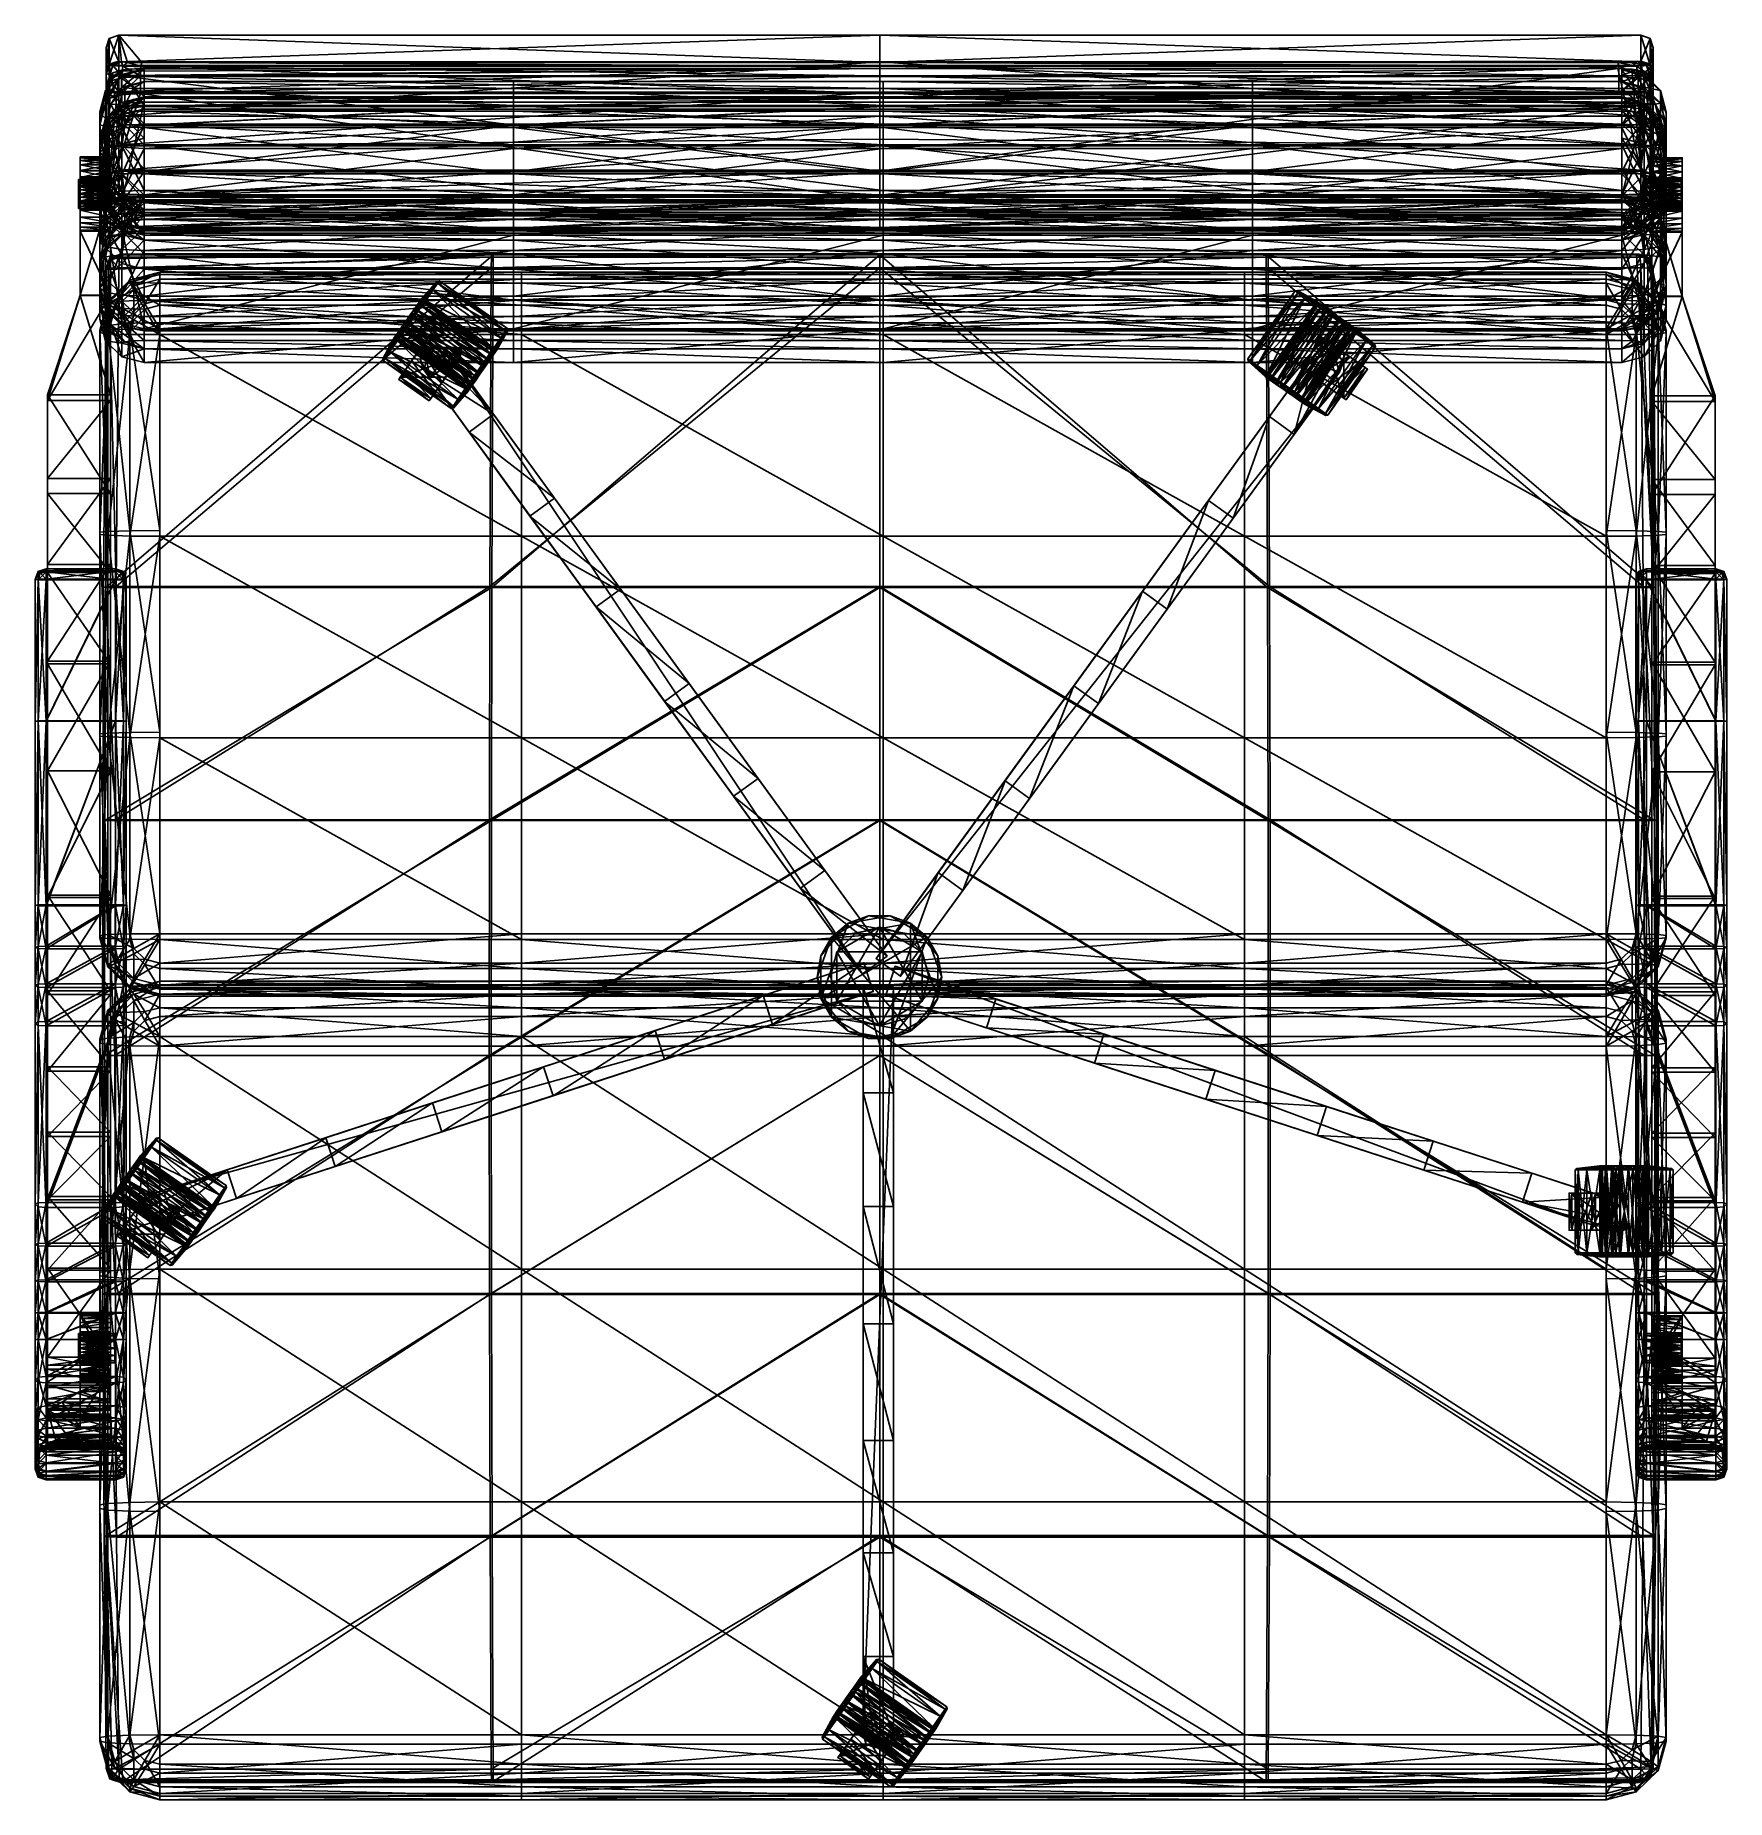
# Model space of a CAD drawing. Header units: centimetres. Extents: x -27.9 to 27.9, y -29.1 to 29.1.
import ezdxf

# ---------------------------------------------------------------- set-up
doc = ezdxf.new("R2010")
doc.units = ezdxf.units.CM
doc.layers.get('0').update_dxf_attribs({"true_color": 0x8d073a})

msp = doc.modelspace()

# ---------------------------------------------------------------- meshes
at = {"color": 153, "true_color": 0x5890e1}
mesh = msp.add_polyface(dxfattribs=at)
corners = [(-25.542, 28.07, 41.901), (-25.542, 27.221, 55.062), (-25.542, 27.806, 55.1), (-25.542, 28.656, 41.898), (-25.542, 27.199, 30.345), (-25.542, 27.78, 30.271), (-25.417, 27.766, 55.726), (-25.417, 27.181, 55.689), (-25.04, 27.742, 56.102), (-25.04, 27.157, 56.065), (-25.417, 27.556, -16.82), (-25.04, 27.67, -17.18), (-25.04, 27.111, -17.356), (-25.542, 27.367, -16.222), (-25.417, 26.997, -16.997), (-25.439, 28.116, 55.11), (-25.129, 28.222, 55.086), (-25.129, 29.07, 41.896), (-25.439, 28.967, 41.896), (-25.129, 28.191, 30.218), (-25.439, 28.088, 30.231), (-25.129, 26.407, 20.446), (-25.321, 27.837, -16.678), (-25.439, 27.659, -16.119), (-25.321, 28.079, 55.696), (-24.989, 28.057, 56.027), (-24.989, 27.937, -16.995), (-25.439, 26.306, 20.466), (-25.036, 27.889, -16.502), (-25.129, 27.749, -16.058), (-25.036, 28.192, 55.55)]
mesh.append_faces([[corners[k] for k in face] for face in [(0, 1, 2), (2, 3, 0), (4, 0, 3), (3, 5, 4), (6, 2, 1), (1, 7, 6), (8, 6, 7), (7, 9, 8), (10, 11, 12), (13, 10, 14), (15, 16, 17), (17, 18, 15), (18, 17, 19), (19, 20, 18), (20, 19, 21), (22, 10, 13), (13, 23, 22), (15, 2, 6), (6, 24, 15), (24, 6, 8), (8, 25, 24), (26, 11, 10), (10, 22, 26), (2, 15, 18), (18, 3, 2), (3, 18, 20), (20, 5, 3), (5, 20, 27), (28, 22, 23), (23, 29, 28), (16, 15, 24), (24, 30, 16), (30, 24, 25)]], dxfattribs={"vtx2": -1, "color": 153})
mesh = msp.add_polyface(dxfattribs=at)
corners = [(-25.129, 29.07, 41.896), (-25.129, 28.222, 55.086), (-25.036, 28.192, 55.55), (-24.836, 28.179, 55.749), (-24.371, 28.173, 55.842), (-25.129, 28.191, 30.218), (-0.042, 29.07, 41.896), (-25.129, 24.631, 11.734), (-25.129, 26.407, 20.446), (-0.042, 26.407, 20.446), (-25.129, 23.741, 3.202), (-0.042, 24.631, 11.734), (-25.129, 24.592, -6.086), (-0.042, 23.741, 3.202), (-0.042, 24.592, -6.086), (-25.129, 27.749, -16.058), (-0.042, 27.148, 56.19), (-25.04, 27.157, 56.065), (-25.417, 27.181, 55.689), (-25.542, 27.221, 55.062), (-25.542, 28.07, 41.901), (-0.042, 28.07, 41.901), (-25.542, 27.199, 30.345), (-0.042, 25.426, 20.636), (-25.542, 25.426, 20.636), (-25.542, 23.642, 11.886), (-0.042, 23.642, 11.886), (-25.542, 22.741, 3.208), (-0.042, 22.741, 3.208), (-25.542, 23.612, -6.283), (-0.042, 27.199, 30.345), (-25.04, 27.111, -17.356), (-24.412, 27.148, -17.476), (-25.04, 27.67, -17.18), (-24.412, 27.708, -17.299), (-24.412, 27.734, 56.228), (-25.04, 27.742, 56.102), (-24.412, 27.148, 56.19), (-0.042, 28.191, 30.218), (-24.989, 28.057, 56.027), (-24.402, 28.05, 56.145), (-24.402, 27.972, -17.107), (-24.989, 27.937, -16.995), (-24.371, 27.977, -16.781), (-24.836, 27.949, -16.692), (-25.321, 27.837, -16.678), (-25.036, 27.889, -16.502)]
mesh.append_faces([[corners[k] for k in face] for face in [(14, 15, 12), (24, 30, 22)]], dxfattribs={"vtx0": -1, "color": 153})
mesh.append_faces([[corners[k] for k in face] for face in [(20, 16, 19)]], dxfattribs={"vtx0": -1, "vtx1": -1, "color": 153})
mesh.append_faces([[corners[k] for k in face] for face in [(0, 2, 3), (0, 3, 4), (16, 17, 18), (16, 18, 19)]], dxfattribs={"vtx0": -1, "vtx2": -1, "color": 153})
mesh.append_faces([[corners[k] for k in face] for face in [(31, 32, 29)]], dxfattribs={"vtx1": -1, "vtx2": -1, "color": 153})
mesh.append_faces([[corners[k] for k in face] for face in [(0, 1, 2), (5, 0, 6), (7, 8, 9), (10, 7, 11), (12, 10, 13), (21, 20, 22), (23, 24, 25), (26, 25, 27), (28, 27, 29), (33, 34, 32), (32, 31, 33), (35, 36, 17), (17, 37, 35), (8, 5, 38), (39, 36, 35), (35, 40, 39), (41, 34, 33), (33, 42, 41), (3, 39, 40), (40, 4, 3), (39, 3, 2), (43, 41, 42), (42, 44, 43), (44, 42, 45), (45, 46, 44)]], dxfattribs={"vtx2": -1, "color": 153})
mesh = msp.add_polyface(dxfattribs=at)
corners = [(-0.042, 28.173, 55.842), (-0.042, 29.07, 41.896), (-25.129, 29.07, 41.896), (-24.371, 28.173, 55.842), (-0.042, 28.191, 30.218), (-25.129, 28.191, 30.218), (-0.042, 26.407, 20.446), (-0.042, 24.631, 11.734), (-25.129, 24.631, 11.734), (-0.042, 23.741, 3.202), (-25.129, 23.741, 3.202), (-0.042, 24.592, -6.086), (-25.129, 24.592, -6.086), (-0.042, 27.977, -16.781), (-24.371, 27.977, -16.781), (-24.836, 27.949, -16.692), (-25.036, 27.889, -16.502), (-25.129, 27.749, -16.058), (-25.542, 28.07, 41.901), (-0.042, 28.07, 41.901), (-0.042, 27.148, 56.19), (-24.412, 27.148, 56.19), (-25.04, 27.157, 56.065), (-25.542, 27.199, 30.345), (-0.042, 27.199, 30.345), (-25.542, 23.642, 11.886), (-0.042, 23.642, 11.886), (-0.042, 25.426, 20.636), (-25.542, 22.741, 3.208), (-0.042, 22.741, 3.208), (-25.542, 23.612, -6.283), (-0.042, 23.612, -6.283), (-0.042, 27.734, 56.228), (-24.412, 27.734, 56.228), (-0.042, 27.148, -17.476), (-24.412, 27.148, -17.476), (-24.412, 27.708, -17.299), (-0.042, 27.708, -17.299), (-25.542, 25.426, 20.636), (-0.042, 25.65, 21.866), (-25.129, 26.407, 20.446), (-0.042, 28.05, 56.145), (-24.402, 28.05, 56.145), (-24.402, 27.972, -17.107), (-0.042, 27.972, -17.107)]
mesh.append_faces([[corners[k] for k in face] for face in [(0, 2, 3)]], dxfattribs={"vtx0": -1, "vtx1": -1, "color": 153})
mesh.append_faces([[corners[k] for k in face] for face in [(13, 15, 16), (13, 16, 17), (38, 39, 24), (35, 31, 30)]], dxfattribs={"vtx0": -1, "vtx2": -1, "color": 153})
mesh.append_faces([[corners[k] for k in face] for face in [(11, 13, 17)]], dxfattribs={"vtx1": -1, "vtx2": -1, "color": 153})
mesh.append_faces([[corners[k] for k in face] for face in [(0, 1, 2), (1, 4, 5), (6, 7, 8), (7, 9, 10), (9, 11, 12), (13, 14, 15), (18, 19, 20), (20, 21, 22), (23, 24, 19), (25, 26, 27), (28, 29, 26), (30, 31, 29), (21, 20, 32), (32, 33, 21), (34, 35, 36), (36, 37, 34), (38, 27, 39), (35, 34, 31), (4, 6, 40), (41, 0, 3), (3, 42, 41), (43, 14, 13), (13, 44, 43), (32, 41, 42), (42, 33, 32), (36, 43, 44), (44, 37, 36)]], dxfattribs={"vtx2": -1, "color": 153})
mesh = msp.add_polyface(dxfattribs=at)
corners = [(-0.042, 28.173, 55.842), (24.287, 28.173, 55.842), (24.752, 28.179, 55.749), (24.952, 28.192, 55.55), (-0.042, 29.07, 41.896), (25.045, 29.07, 41.896), (25.045, 28.191, 30.218), (-0.042, 28.191, 30.218), (25.045, 26.407, 20.446), (-0.042, 26.407, 20.446), (25.045, 24.631, 11.734), (-0.042, 24.631, 11.734), (25.045, 23.741, 3.202), (-0.042, 23.741, 3.202), (25.045, 24.592, -6.086), (-0.042, 24.592, -6.086), (24.287, 27.977, -16.781), (-0.042, 27.977, -16.781), (25.458, 28.07, 41.901), (24.328, 27.148, 56.19), (-0.042, 27.148, 56.19), (-0.042, 28.07, 41.901), (-0.042, 27.199, 30.345), (25.458, 27.199, 30.345), (-0.042, 25.426, 20.636), (-0.042, 23.642, 11.886), (25.458, 23.642, 11.886), (-0.042, 22.741, 3.208), (25.458, 22.741, 3.208), (-0.042, 23.612, -6.283), (25.458, 23.612, -6.283), (-0.042, 27.734, 56.228), (24.328, 27.734, 56.228), (24.328, 27.708, -17.299), (24.328, 27.148, -17.476), (-0.042, 27.148, -17.476), (-0.042, 27.708, -17.299), (25.458, 25.426, 20.636), (-0.042, 25.65, 21.866), (24.956, 27.111, -17.356), (25.458, 26.808, -16.399), (24.318, 28.05, 56.145), (-0.042, 28.05, 56.145), (-0.042, 27.972, -17.107), (24.318, 27.972, -17.107)]
mesh.append_faces([[corners[k] for k in face] for face in [(35, 40, 29)]], dxfattribs={"vtx0": -1, "vtx1": -1, "color": 153})
mesh.append_faces([[corners[k] for k in face] for face in [(0, 2, 3), (18, 19, 20), (37, 22, 38)]], dxfattribs={"vtx0": -1, "vtx2": -1, "color": 153})
mesh.append_faces([[corners[k] for k in face] for face in [(4, 0, 5), (17, 15, 16), (21, 18, 20), (24, 37, 38)]], dxfattribs={"vtx1": -1, "color": 153})
mesh.append_faces([[corners[k] for k in face] for face in [(15, 14, 16)]], dxfattribs={"vtx1": -1, "vtx2": -1, "color": 153})
mesh.append_faces([[corners[k] for k in face] for face in [(0, 1, 2), (6, 7, 4), (8, 9, 7), (10, 11, 9), (12, 13, 11), (14, 15, 13), (21, 22, 23), (24, 25, 26), (25, 27, 28), (27, 29, 30), (31, 20, 19), (19, 32, 31), (33, 34, 35), (35, 36, 33), (35, 34, 39), (41, 1, 0), (0, 42, 41), (43, 17, 16), (16, 44, 43), (32, 41, 42), (42, 31, 32), (36, 43, 44), (44, 33, 36)]], dxfattribs={"vtx2": -1, "color": 153})
mesh = msp.add_polyface(dxfattribs=at)
corners = [(-0.042, 28.173, 55.842), (24.952, 28.192, 55.55), (25.045, 28.222, 55.086), (25.045, 29.07, 41.896), (-0.042, 29.07, 41.896), (25.045, 28.191, 30.218), (-0.042, 28.191, 30.218), (25.045, 26.407, 20.446), (-0.042, 26.407, 20.446), (25.045, 24.631, 11.734), (-0.042, 24.631, 11.734), (25.045, 23.741, 3.202), (-0.042, 23.741, 3.202), (25.045, 24.592, -6.086), (24.952, 27.889, -16.502), (24.752, 27.949, -16.692), (24.287, 27.977, -16.781), (25.458, 28.07, 41.901), (24.956, 27.157, 56.065), (24.328, 27.148, 56.19), (25.458, 27.199, 30.345), (-0.042, 28.07, 41.901), (25.458, 23.642, 11.886), (25.458, 25.426, 20.636), (-0.042, 25.426, 20.636), (25.458, 22.741, 3.208), (-0.042, 23.642, 11.886), (25.458, 23.612, -6.283), (-0.042, 22.741, 3.208), (-0.042, 27.199, 30.345), (-0.042, 27.148, -17.476), (24.956, 27.111, -17.356), (25.332, 26.997, -16.997), (25.458, 26.808, -16.399), (-0.042, 23.612, -6.283), (24.328, 27.148, -17.476), (24.328, 27.708, -17.299), (24.956, 27.67, -17.18), (24.956, 27.742, 56.102), (24.328, 27.734, 56.228), (24.905, 27.937, -16.995), (24.318, 27.972, -17.107), (24.318, 28.05, 56.145), (24.905, 28.057, 56.027), (24.287, 28.173, 55.842), (24.752, 28.179, 55.749), (25.237, 28.079, 55.696)]
mesh.append_faces([[corners[k] for k in face] for face in [(0, 1, 2), (0, 2, 3), (13, 14, 15), (13, 15, 16), (17, 18, 19), (30, 31, 32), (30, 32, 33)]], dxfattribs={"vtx0": -1, "vtx2": -1, "color": 153})
mesh.append_faces([[corners[k] for k in face] for face in [(4, 3, 5), (6, 5, 7), (8, 7, 9), (10, 9, 11), (12, 11, 13), (20, 17, 21), (22, 23, 24), (25, 22, 26), (27, 25, 28), (23, 20, 29), (33, 27, 34), (31, 35, 36), (36, 37, 31), (19, 18, 38), (38, 39, 19), (40, 37, 36), (36, 41, 40), (42, 39, 38), (38, 43, 42), (15, 40, 41), (41, 16, 15), (44, 42, 43), (43, 45, 44), (45, 43, 46), (46, 1, 45), (40, 15, 14)]], dxfattribs={"vtx2": -1, "color": 153})
mesh = msp.add_polyface(dxfattribs=at)
corners = [(25.458, 28.07, 41.901), (25.458, 27.221, 55.062), (25.332, 27.181, 55.689), (24.956, 27.157, 56.065), (25.458, 27.806, 55.1), (25.458, 28.656, 41.898), (25.458, 27.199, 30.345), (25.458, 27.78, 30.271), (25.332, 27.766, 55.726), (24.956, 27.742, 56.102), (24.956, 27.67, -17.18), (25.332, 27.556, -16.82), (25.332, 26.997, -16.997), (25.355, 28.967, 41.896), (25.045, 29.07, 41.896), (25.045, 28.222, 55.086), (25.355, 28.116, 55.11), (25.355, 28.088, 30.231), (25.045, 28.191, 30.218), (25.355, 26.306, 20.466), (25.237, 28.079, 55.696), (24.905, 28.057, 56.027), (25.355, 27.659, -16.119), (25.458, 27.367, -16.222), (25.237, 27.837, -16.678), (24.905, 27.937, -16.995), (24.952, 28.192, 55.55), (25.045, 27.749, -16.058), (24.952, 27.889, -16.502)]
mesh.append_faces([[corners[k] for k in face] for face in [(0, 2, 3)]], dxfattribs={"vtx0": -1, "vtx2": -1, "color": 153})
mesh.append_faces([[corners[k] for k in face] for face in [(0, 1, 2), (4, 1, 0), (0, 5, 4), (5, 0, 6), (6, 7, 5), (2, 1, 4), (4, 8, 2), (3, 2, 8), (8, 9, 3), (10, 11, 12), (13, 14, 15), (15, 16, 13), (17, 18, 14), (14, 13, 17), (18, 17, 19), (20, 8, 4), (4, 16, 20), (21, 9, 8), (8, 20, 21), (22, 23, 11), (11, 24, 22), (24, 11, 10), (10, 25, 24), (5, 13, 16), (16, 4, 5), (7, 17, 13), (13, 5, 7), (26, 20, 16), (16, 15, 26), (27, 22, 24), (24, 28, 27), (28, 24, 25)]], dxfattribs={"vtx2": -1, "color": 153})
at = {"color": 114, "true_color": 0x1bb158}
mesh = msp.add_polyface(dxfattribs=at)
corners = [(-25.559, 26.078, 57.051), (-25.559, 24.55, 57.051), (-25.022, 24.518, 57.574), (-25.022, 26.046, 57.574), (-25.756, 26.122, 56.337), (-25.756, 24.595, 56.337), (-25.756, 26.537, 48.224), (-25.756, 25.01, 48.224), (-25.756, 26.505, 40.111), (-25.756, 24.977, 40.111), (-25.756, 25.615, 31.998), (-25.756, 24.088, 31.998), (-25.559, 25.482, 31.284), (-24.924, 26.77, 57.408), (-24.289, 26.034, 57.765), (-25.389, 26.798, 56.956), (-25.559, 26.836, 56.337), (-25.559, 27.251, 48.224), (-25.559, 27.219, 40.111), (-25.559, 26.329, 31.998), (-25.389, 26.215, 31.38), (-24.924, 26.126, 30.927), (-25.022, 25.379, 30.761), (-24.289, 26.093, 30.761), (-24.656, 27.321, 56.956), (-24.289, 26.76, 57.574), (-24.924, 27.337, 56.694), (-25.022, 27.359, 56.337), (-25.022, 27.774, 48.224), (-25.022, 27.741, 40.111), (-25.022, 26.852, 31.998), (-24.924, 26.787, 31.641), (-24.656, 26.737, 31.38), (-24.289, 27.55, 56.337), (-24.289, 27.965, 48.224), (-24.289, 27.933, 40.111), (-24.289, 27.043, 31.998)]
mesh.append_faces([[corners[k] for k in face] for face in [(26, 33, 27), (30, 36, 31)]], dxfattribs={"color": 114})
mesh.append_faces([[corners[k] for k in face] for face in [(0, 1, 2), (2, 3, 0), (4, 5, 1), (1, 0, 4), (6, 7, 5), (5, 4, 6), (8, 9, 7), (7, 6, 8), (9, 8, 10), (11, 10, 12), (13, 3, 14), (15, 0, 3), (3, 13, 15), (16, 4, 0), (0, 15, 16), (17, 6, 4), (4, 16, 17), (18, 8, 6), (6, 17, 18), (19, 10, 8), (8, 18, 19), (20, 12, 10), (10, 19, 20), (21, 22, 12), (12, 20, 21), (22, 21, 23), (24, 13, 25), (26, 15, 13), (13, 24, 26), (27, 16, 15), (15, 26, 27), (28, 17, 16), (16, 27, 28), (29, 18, 17), (17, 28, 29), (30, 19, 18), (18, 29, 30), (31, 20, 19), (19, 30, 31), (32, 21, 20), (20, 31, 32), (34, 28, 27), (35, 29, 28), (36, 30, 29)]], dxfattribs={"vtx2": -1, "color": 114})
at = {"color": 153, "true_color": 0x5890e1}
mesh = msp.add_polyface(dxfattribs=at)
corners = [(-25.542, 25.426, 20.636), (-25.542, 27.199, 30.345), (-25.542, 27.78, 30.271), (-25.542, 26.002, 20.525), (-25.542, 23.642, 11.886), (-25.542, 24.222, 11.797), (-25.542, 22.741, 3.208), (-25.542, 23.325, 3.205), (-25.542, 23.612, -6.283), (-25.542, 24.185, -6.168), (-25.542, 26.808, -16.399), (-25.542, 27.367, -16.222), (-25.417, 26.997, -16.997), (-25.04, 27.111, -17.356), (-25.417, 27.556, -16.82), (-25.129, 26.407, 20.446), (-25.439, 26.306, 20.466), (-25.439, 28.088, 30.231), (-25.439, 24.528, 11.75), (-25.439, 23.637, 3.203), (-25.439, 24.49, -6.106), (-25.439, 27.659, -16.119), (-25.129, 24.631, 11.734), (-25.129, 23.741, 3.202), (-25.129, 24.592, -6.086), (-25.129, 27.749, -16.058)]
mesh.append_faces([[corners[k] for k in face] for face in [(10, 12, 8)]], dxfattribs={"vtx1": -1, "color": 153})
mesh.append_faces([[corners[k] for k in face] for face in [(12, 13, 8)]], dxfattribs={"vtx1": -1, "vtx2": -1, "color": 153})
mesh.append_faces([[corners[k] for k in face] for face in [(0, 1, 2), (2, 3, 0), (4, 0, 3), (3, 5, 4), (6, 4, 5), (5, 7, 6), (8, 6, 7), (7, 9, 8), (10, 8, 9), (9, 11, 10), (13, 12, 14), (12, 10, 11), (15, 16, 17), (18, 5, 3), (3, 16, 18), (19, 7, 5), (5, 18, 19), (20, 9, 7), (7, 19, 20), (21, 11, 9), (9, 20, 21), (16, 3, 2), (22, 18, 16), (16, 15, 22), (23, 19, 18), (18, 22, 23), (24, 20, 19), (19, 23, 24), (25, 21, 20), (20, 24, 25)]], dxfattribs={"vtx2": -1, "color": 153})
at = {"color": 114, "true_color": 0x1bb158}
mesh = msp.add_polyface(dxfattribs=at)
corners = [(-24.289, 23.167, 56.337), (-24.289, 23.582, 48.224), (-12.111, 23.582, 48.224), (-24.289, 23.549, 40.111), (-12.111, 23.549, 40.111), (-12.111, 22.66, 31.998), (-24.289, 22.66, 31.998), (-24.289, 23.314, 57.051), (-24.656, 23.319, 56.956), (-25.022, 23.773, 48.224), (-25.022, 23.74, 40.111), (-25.022, 22.851, 31.998), (-24.656, 22.736, 31.38), (-24.289, 22.718, 31.284), (-12.111, 22.718, 31.284), (-12.111, 23.167, 56.337), (-24.289, 23.804, 57.574), (-24.924, 23.814, 57.408), (-24.289, 23.137, 30.761), (-12.111, 23.137, 30.761), (-12.111, 23.314, 57.051), (-24.289, 24.506, 57.765), (-25.022, 24.518, 57.574), (-24.289, 23.812, 30.57), (-24.924, 23.17, 30.927), (-12.111, 23.812, 30.57), (-12.111, 23.804, 57.574), (-24.289, 26.034, 57.765), (-25.022, 26.046, 57.574), (-24.289, 25.339, 30.57), (-25.022, 23.851, 30.761), (-12.111, 25.339, 30.57), (-12.111, 24.506, 57.765), (-24.289, 26.76, 57.574), (-24.924, 26.77, 57.408), (-24.289, 26.093, 30.761), (-25.022, 25.379, 30.761), (-12.111, 26.093, 30.761), (-12.111, 26.034, 57.765), (-24.289, 27.315, 57.051), (-24.656, 27.321, 56.956), (-24.289, 26.719, 31.284), (-24.924, 26.126, 30.927), (-24.656, 26.737, 31.38), (-12.111, 26.719, 31.284), (-12.111, 26.76, 57.574), (-24.289, 27.55, 56.337), (-24.924, 27.337, 56.694), (-25.022, 27.359, 56.337), (-24.289, 27.965, 48.224), (-25.022, 27.774, 48.224), (-24.289, 27.933, 40.111), (-25.022, 27.741, 40.111), (-24.289, 27.043, 31.998), (-24.924, 26.787, 31.641), (-12.111, 27.043, 31.998), (-12.111, 27.315, 57.051)]
mesh.append_faces([[corners[k] for k in face] for face in [(0, 7, 8), (6, 12, 13), (39, 46, 40), (40, 46, 47), (54, 53, 43), (43, 53, 41)]], dxfattribs={"color": 114})
mesh.append_faces([[corners[k] for k in face] for face in [(0, 1, 2), (1, 3, 4), (5, 4, 3), (3, 6, 5), (9, 1, 0), (10, 3, 1), (11, 6, 3), (14, 5, 6), (6, 13, 14), (7, 0, 15), (7, 16, 17), (18, 13, 12), (19, 14, 13), (13, 18, 19), (16, 7, 20), (16, 21, 22), (23, 18, 24), (25, 19, 18), (18, 23, 25), (21, 16, 26), (21, 27, 28), (29, 23, 30), (23, 29, 31), (27, 21, 32), (27, 33, 34), (35, 29, 36), (29, 35, 37), (33, 27, 38), (33, 39, 40), (41, 35, 42), (42, 43, 41), (35, 41, 44), (39, 33, 45), (48, 46, 49), (50, 49, 51), (52, 51, 53), (55, 44, 41), (41, 53, 55), (46, 39, 56)]], dxfattribs={"vtx2": -1, "color": 114})
mesh = msp.add_polyface(dxfattribs=at)
corners = [(24.421, 23.582, 48.224), (24.421, 23.167, 56.337), (12.244, 23.167, 56.337), (24.421, 23.549, 40.111), (12.244, 23.582, 48.224), (24.421, 22.66, 31.998), (12.244, 23.549, 40.111), (24.421, 22.718, 31.284), (12.244, 22.66, 31.998), (24.788, 22.736, 31.38), (25.155, 23.74, 40.111), (25.155, 23.773, 48.224), (25.155, 23.358, 56.337), (24.788, 23.319, 56.956), (24.421, 23.314, 57.051), (12.244, 23.314, 57.051), (24.421, 23.137, 30.761), (12.244, 22.718, 31.284), (25.056, 23.17, 30.927), (24.421, 23.804, 57.574), (12.244, 23.804, 57.574), (24.421, 23.812, 30.57), (12.244, 23.137, 30.761), (25.155, 23.851, 30.761), (24.421, 24.506, 57.765), (25.056, 23.814, 57.408), (12.244, 24.506, 57.765), (24.421, 25.339, 30.57), (12.244, 23.812, 30.57), (12.244, 25.339, 30.57), (25.155, 25.379, 30.761), (24.421, 26.034, 57.765), (25.155, 24.518, 57.574), (12.244, 26.034, 57.765), (24.421, 26.093, 30.761), (25.056, 26.126, 30.927), (24.421, 26.76, 57.574), (25.155, 26.046, 57.574), (12.244, 26.76, 57.574), (24.421, 26.719, 31.284), (12.244, 26.093, 30.761), (24.788, 26.737, 31.38), (24.421, 27.315, 57.051), (25.056, 26.77, 57.408), (12.244, 27.315, 57.051), (24.421, 27.043, 31.998), (12.244, 26.719, 31.284), (25.056, 26.787, 31.641), (25.155, 26.852, 31.998), (24.421, 27.933, 40.111), (25.155, 27.741, 40.111), (24.421, 27.965, 48.224), (25.155, 27.774, 48.224), (24.421, 27.55, 56.337), (24.788, 27.321, 56.956), (12.244, 27.55, 56.337)]
mesh.append_faces([[corners[k] for k in face] for face in [(5, 7, 9), (1, 13, 14), (39, 45, 41), (41, 45, 47), (54, 53, 42)]], dxfattribs={"color": 114})
mesh.append_faces([[corners[k] for k in face] for face in [(0, 1, 2), (3, 0, 4), (5, 3, 6), (7, 5, 8), (10, 3, 5), (11, 0, 3), (12, 1, 0), (15, 2, 1), (1, 14, 15), (16, 7, 17), (18, 9, 7), (7, 16, 18), (19, 14, 13), (20, 15, 14), (14, 19, 20), (21, 16, 22), (16, 21, 23), (24, 19, 25), (26, 20, 19), (19, 24, 26), (27, 21, 28), (28, 29, 27), (21, 27, 30), (31, 24, 32), (33, 26, 24), (24, 31, 33), (34, 27, 29), (27, 34, 35), (36, 31, 37), (38, 33, 31), (31, 36, 38), (39, 34, 40), (41, 35, 34), (34, 39, 41), (42, 36, 43), (36, 42, 44), (45, 39, 46), (48, 45, 49), (50, 49, 51), (52, 51, 53), (42, 53, 55)]], dxfattribs={"vtx2": -1, "color": 114})
mesh = msp.add_polyface(dxfattribs=at)
corners = [(25.888, 26.505, 40.111), (25.888, 24.977, 40.111), (25.888, 24.088, 31.998), (25.888, 25.615, 31.998), (25.888, 26.537, 48.224), (25.888, 25.01, 48.224), (25.888, 26.122, 56.337), (25.888, 24.595, 56.337), (25.692, 26.078, 57.051), (25.692, 24.55, 57.051), (25.155, 26.046, 57.574), (25.155, 24.518, 57.574), (24.421, 26.034, 57.765), (25.056, 26.126, 30.927), (25.155, 25.379, 30.761), (24.421, 25.339, 30.57), (25.521, 26.215, 31.38), (25.692, 25.482, 31.284), (25.692, 26.329, 31.998), (25.692, 27.219, 40.111), (25.692, 27.251, 48.224), (25.692, 26.836, 56.337), (25.521, 26.798, 56.956), (25.056, 26.77, 57.408), (24.421, 26.76, 57.574), (25.056, 26.787, 31.641), (24.788, 26.737, 31.38), (25.155, 26.852, 31.998), (25.155, 27.741, 40.111), (25.155, 27.774, 48.224), (25.155, 27.359, 56.337), (25.056, 27.337, 56.694), (24.788, 27.321, 56.956), (24.421, 27.315, 57.051), (24.421, 27.043, 31.998), (24.421, 27.933, 40.111), (24.421, 27.965, 48.224), (24.421, 27.55, 56.337)]
mesh.append_faces([[corners[k] for k in face] for face in [(25, 34, 27), (30, 37, 31), (31, 37, 32)]], dxfattribs={"color": 114})
mesh.append_faces([[corners[k] for k in face] for face in [(0, 1, 2), (2, 3, 0), (4, 5, 1), (1, 0, 4), (6, 7, 5), (5, 4, 6), (7, 6, 8), (9, 8, 10), (11, 10, 12), (13, 14, 15), (16, 17, 14), (14, 13, 16), (18, 3, 17), (17, 16, 18), (19, 0, 3), (3, 18, 19), (20, 4, 0), (0, 19, 20), (21, 6, 4), (4, 20, 21), (22, 8, 6), (6, 21, 22), (23, 10, 8), (8, 22, 23), (10, 23, 24), (25, 16, 13), (13, 26, 25), (27, 18, 16), (16, 25, 27), (28, 19, 18), (18, 27, 28), (29, 20, 19), (19, 28, 29), (30, 21, 20), (20, 29, 30), (31, 22, 21), (21, 30, 31), (32, 23, 22), (22, 31, 32), (23, 32, 33), (35, 28, 27), (36, 29, 28), (37, 30, 29)]], dxfattribs={"vtx2": -1, "color": 114})
at = {"color": 153, "true_color": 0x5890e1}
mesh = msp.add_polyface(dxfattribs=at)
corners = [(25.045, 24.592, -6.086), (25.045, 27.749, -16.058), (24.952, 27.889, -16.502), (25.458, 27.78, 30.271), (25.458, 27.199, 30.345), (25.458, 25.426, 20.636), (25.458, 26.002, 20.525), (25.458, 23.642, 11.886), (25.458, 24.222, 11.797), (25.458, 22.741, 3.208), (25.458, 23.325, 3.205), (25.458, 23.612, -6.283), (25.458, 24.185, -6.168), (25.458, 26.808, -16.399), (25.458, 27.367, -16.222), (25.332, 26.997, -16.997), (24.956, 27.111, -17.356), (24.956, 27.67, -17.18), (25.332, 27.556, -16.82), (25.355, 26.306, 20.466), (25.045, 26.407, 20.446), (25.045, 28.191, 30.218), (25.355, 24.528, 11.75), (25.355, 23.637, 3.203), (25.355, 24.49, -6.106), (25.355, 27.659, -16.119), (25.355, 28.088, 30.231), (25.045, 24.631, 11.734), (25.045, 23.741, 3.202)]
mesh.append_faces([[corners[k] for k in face] for face in [(0, 1, 2), (3, 4, 5), (5, 6, 3), (6, 5, 7), (7, 8, 6), (8, 7, 9), (9, 10, 8), (10, 9, 11), (11, 12, 10), (12, 11, 13), (13, 14, 12), (15, 16, 17), (13, 15, 18), (18, 14, 13), (19, 20, 21), (19, 6, 8), (8, 22, 19), (22, 8, 10), (10, 23, 22), (23, 10, 12), (12, 24, 23), (24, 12, 14), (14, 25, 24), (6, 19, 26), (26, 3, 6), (20, 19, 22), (22, 27, 20), (27, 22, 23), (23, 28, 27), (28, 23, 24), (24, 0, 28), (0, 24, 25), (25, 1, 0)]], dxfattribs={"vtx2": -1, "color": 153})
at = {"color": 114, "true_color": 0x1bb158}
mesh = msp.add_polyface(dxfattribs=at)
corners = [(-12.111, 23.582, 48.224), (-12.111, 23.167, 56.337), (-24.289, 23.167, 56.337), (0.066, 23.582, 48.224), (0.066, 23.167, 56.337), (-12.111, 23.549, 40.111), (-24.289, 23.582, 48.224), (0.066, 23.549, 40.111), (0.066, 22.66, 31.998), (-12.111, 22.66, 31.998), (0.066, 22.718, 31.284), (-12.111, 22.718, 31.284), (-12.111, 23.314, 57.051), (0.066, 23.314, 57.051), (-24.289, 23.314, 57.051), (0.066, 23.137, 30.761), (-12.111, 23.137, 30.761), (-12.111, 23.804, 57.574), (0.066, 23.804, 57.574), (-24.289, 23.804, 57.574), (0.066, 23.812, 30.57), (-12.111, 23.812, 30.57), (-12.111, 24.506, 57.765), (0.066, 24.506, 57.765), (-24.289, 24.506, 57.765), (-12.111, 25.339, 30.57), (-24.289, 23.812, 30.57), (0.066, 25.339, 30.57), (-12.111, 26.034, 57.765), (0.066, 26.034, 57.765), (-24.289, 26.034, 57.765), (-12.111, 26.093, 30.761), (-24.289, 25.339, 30.57), (0.066, 26.093, 30.761), (-12.111, 26.76, 57.574), (0.066, 26.76, 57.574), (-24.289, 26.76, 57.574), (-12.111, 26.719, 31.284), (-24.289, 26.093, 30.761), (0.066, 26.719, 31.284), (-12.111, 27.315, 57.051), (0.066, 27.315, 57.051), (-24.289, 27.315, 57.051), (0.066, 27.043, 31.998), (-12.111, 27.043, 31.998), (-12.111, 27.55, 56.337), (0.066, 27.55, 56.337), (-24.289, 27.55, 56.337)]
mesh.append_faces([[corners[k] for k in face] for face in [(0, 1, 2), (3, 4, 1), (1, 0, 3), (5, 0, 6), (7, 3, 0), (0, 5, 7), (8, 7, 5), (5, 9, 8), (10, 8, 9), (9, 11, 10), (12, 1, 4), (4, 13, 12), (1, 12, 14), (15, 10, 11), (11, 16, 15), (17, 12, 13), (13, 18, 17), (12, 17, 19), (20, 15, 16), (16, 21, 20), (22, 17, 18), (18, 23, 22), (17, 22, 24), (25, 21, 26), (27, 20, 21), (21, 25, 27), (28, 22, 23), (23, 29, 28), (22, 28, 30), (31, 25, 32), (33, 27, 25), (25, 31, 33), (34, 28, 29), (29, 35, 34), (28, 34, 36), (37, 31, 38), (39, 33, 31), (31, 37, 39), (40, 34, 35), (35, 41, 40), (34, 40, 42), (43, 39, 37), (37, 44, 43), (45, 40, 41), (41, 46, 45), (40, 45, 47)]], dxfattribs={"vtx2": -1, "color": 114})
mesh = msp.add_polyface(dxfattribs=at)
corners = [(12.244, 23.582, 48.224), (12.244, 23.167, 56.337), (0.066, 23.167, 56.337), (0.066, 23.582, 48.224), (24.421, 23.582, 48.224), (12.244, 23.549, 40.111), (0.066, 23.549, 40.111), (24.421, 23.549, 40.111), (12.244, 22.66, 31.998), (0.066, 22.66, 31.998), (24.421, 22.66, 31.998), (12.244, 22.718, 31.284), (0.066, 22.718, 31.284), (24.421, 22.718, 31.284), (0.066, 23.314, 57.051), (12.244, 23.314, 57.051), (12.244, 23.137, 30.761), (0.066, 23.137, 30.761), (24.421, 23.137, 30.761), (0.066, 23.804, 57.574), (12.244, 23.804, 57.574), (12.244, 23.812, 30.57), (0.066, 23.812, 30.57), (24.421, 23.812, 30.57), (0.066, 24.506, 57.765), (12.244, 24.506, 57.765), (12.244, 25.339, 30.57), (0.066, 25.339, 30.57), (0.066, 26.034, 57.765), (12.244, 26.034, 57.765), (12.244, 26.093, 30.761), (0.066, 26.093, 30.761), (24.421, 26.093, 30.761), (0.066, 26.76, 57.574), (12.244, 26.76, 57.574), (12.244, 26.719, 31.284), (0.066, 26.719, 31.284), (24.421, 26.719, 31.284), (12.244, 27.315, 57.051), (24.421, 26.76, 57.574), (0.066, 27.315, 57.051), (12.244, 27.043, 31.998), (0.066, 27.043, 31.998), (24.421, 27.043, 31.998), (12.244, 27.55, 56.337), (24.421, 27.315, 57.051), (0.066, 27.55, 56.337)]
mesh.append_faces([[corners[k] for k in face] for face in [(0, 1, 2), (2, 3, 0), (1, 0, 4), (5, 0, 3), (3, 6, 5), (0, 5, 7), (8, 5, 6), (6, 9, 8), (5, 8, 10), (11, 8, 9), (9, 12, 11), (8, 11, 13), (14, 2, 1), (1, 15, 14), (16, 11, 12), (12, 17, 16), (11, 16, 18), (19, 14, 15), (15, 20, 19), (21, 16, 17), (17, 22, 21), (16, 21, 23), (24, 19, 20), (20, 25, 24), (26, 21, 22), (22, 27, 26), (28, 24, 25), (25, 29, 28), (30, 26, 27), (27, 31, 30), (26, 30, 32), (33, 28, 29), (29, 34, 33), (35, 30, 31), (31, 36, 35), (30, 35, 37), (38, 34, 39), (40, 33, 34), (34, 38, 40), (41, 35, 36), (36, 42, 41), (35, 41, 43), (44, 38, 45), (46, 40, 38), (38, 44, 46)]], dxfattribs={"vtx2": -1, "color": 114})
mesh = msp.add_polyface(dxfattribs=at)
corners = [(-24.289, 22.482, -17.83), (-25.022, 22.674, -17.83), (-24.924, 22.835, -18.187), (-24.656, 22.955, -18.449), (-25.389, 23.478, -18.449), (-25.559, 23.196, -17.83), (-24.924, 23.69, -18.901), (-24.289, 23.77, -19.067), (-25.756, 23.91, -17.83), (-25.559, 20.109, -8.388), (-25.559, 24.236, -18.544), (-25.022, 24.484, -19.067), (-24.289, 24.576, -19.258), (-25.756, 25.438, -17.83), (-25.756, 20.823, -8.388), (-25.756, 22.351, -8.388), (-25.559, 25.764, -18.544), (-25.022, 26.011, -19.067), (-24.289, 26.104, -19.258), (-25.559, 26.152, -17.83), (-25.559, 23.065, -8.388), (-25.389, 26.433, -18.449), (-24.924, 26.646, -18.901), (-24.289, 26.725, -19.067), (-24.656, 22.999, 11.114), (-24.924, 22.533, 11.567), (-24.289, 22.555, 11.733), (-24.924, 22.968, 10.853), (-25.389, 22.477, 11.114), (-25.022, 22.926, 10.496), (-25.559, 22.403, 10.496), (-25.022, 22.479, 1.054), (-25.022, 23.587, -8.388), (-25.559, 21.957, 1.054), (-25.022, 26.675, -17.83), (-24.924, 26.836, -18.187), (-24.656, 26.956, -18.449), (-24.289, 23.117, 10.496), (-24.289, 22.671, 1.054), (-24.289, 23.779, -8.388), (-24.289, 26.866, -17.83)]
mesh.append_faces([[corners[k] for k in face] for face in [(0, 1, 2), (0, 2, 3), (27, 37, 29), (34, 40, 35)]], dxfattribs={"color": 114})
mesh.append_faces([[corners[k] for k in face] for face in [(4, 2, 1), (1, 5, 4), (6, 3, 2), (2, 4, 6), (3, 6, 7), (8, 5, 9), (10, 4, 5), (5, 8, 10), (11, 6, 4), (4, 10, 11), (6, 11, 12), (13, 8, 14), (14, 15, 13), (16, 10, 8), (8, 13, 16), (17, 11, 10), (10, 16, 17), (11, 17, 18), (19, 13, 15), (15, 20, 19), (21, 16, 13), (13, 19, 21), (22, 17, 16), (16, 21, 22), (17, 22, 23), (24, 25, 26), (27, 28, 25), (25, 24, 27), (29, 30, 28), (28, 27, 29), (30, 29, 31), (32, 20, 33), (33, 31, 32), (34, 19, 20), (20, 32, 34), (35, 21, 19), (19, 34, 35), (36, 22, 21), (21, 35, 36), (38, 31, 29), (39, 32, 31), (40, 34, 32)]], dxfattribs={"vtx2": -1, "color": 114})
mesh = msp.add_polyface(dxfattribs=at)
corners = [(-12.111, 18.287, 1.054), (-12.111, 18.734, 10.496), (-24.289, 18.734, 10.496), (-24.289, 18.287, 1.054), (-24.289, 19.395, -8.388), (-12.111, 19.395, -8.388), (-12.111, 22.482, -17.83), (-24.289, 22.482, -17.83), (-24.289, 19.01, 11.21), (-24.656, 18.998, 11.114), (-25.022, 18.478, 1.054), (-25.022, 19.586, -8.388), (-25.022, 22.674, -17.83), (-24.656, 22.955, -18.449), (-24.289, 23, -18.544), (-12.111, 23, -18.544), (-12.111, 19.01, 11.21), (-24.289, 19.599, 11.733), (-24.924, 19.578, 11.567), (-24.289, 23.77, -19.067), (-12.111, 23.77, -19.067), (-24.289, 20.338, 11.924), (-25.022, 20.313, 11.733), (-24.289, 24.576, -19.258), (-24.924, 23.69, -18.901), (-12.111, 24.576, -19.258), (-12.111, 19.599, 11.733), (-24.289, 21.866, 11.924), (-25.022, 21.841, 11.733), (-24.289, 26.104, -19.258), (-25.022, 24.484, -19.067), (-12.111, 26.104, -19.258), (-12.111, 20.338, 11.924), (-24.289, 22.555, 11.733), (-24.924, 22.533, 11.567), (-24.289, 26.725, -19.067), (-25.022, 26.011, -19.067), (-12.111, 26.725, -19.067), (-12.111, 21.866, 11.924), (-24.289, 23.011, 11.21), (-24.656, 22.999, 11.114), (-24.289, 27.001, -18.544), (-24.924, 26.646, -18.901), (-24.656, 26.956, -18.449), (-12.111, 27.001, -18.544), (-12.111, 22.555, 11.733), (-24.289, 23.117, 10.496), (-24.924, 22.968, 10.853), (-25.022, 22.926, 10.496), (-24.289, 22.671, 1.054), (-25.022, 22.479, 1.054), (-24.289, 23.779, -8.388), (-25.022, 23.587, -8.388), (-24.289, 26.866, -17.83), (-24.924, 26.836, -18.187), (-12.111, 26.866, -17.83), (-12.111, 23.011, 11.21)]
mesh.append_faces([[corners[k] for k in face] for face in [(2, 8, 9), (7, 13, 14), (39, 46, 40), (40, 46, 47), (54, 53, 43), (43, 53, 41)]], dxfattribs={"color": 114})
mesh.append_faces([[corners[k] for k in face] for face in [(0, 1, 2), (2, 3, 0), (3, 4, 5), (6, 5, 4), (4, 7, 6), (10, 3, 2), (11, 4, 3), (12, 7, 4), (15, 6, 7), (7, 14, 15), (8, 2, 1), (1, 16, 8), (8, 17, 18), (19, 14, 13), (14, 19, 20), (17, 8, 16), (17, 21, 22), (23, 19, 24), (19, 23, 25), (21, 17, 26), (21, 27, 28), (29, 23, 30), (23, 29, 31), (27, 21, 32), (27, 33, 34), (35, 29, 36), (29, 35, 37), (33, 27, 38), (33, 39, 40), (41, 35, 42), (42, 43, 41), (35, 41, 44), (39, 33, 45), (48, 46, 49), (50, 49, 51), (52, 51, 53), (55, 44, 41), (41, 53, 55), (46, 39, 56)]], dxfattribs={"vtx2": -1, "color": 114})
mesh = msp.add_polyface(dxfattribs=at)
corners = [(0.066, 18.287, 1.054), (0.066, 18.734, 10.496), (-12.111, 18.734, 10.496), (-12.111, 18.287, 1.054), (-12.111, 19.395, -8.388), (-24.289, 18.287, 1.054), (0.066, 19.395, -8.388), (0.066, 22.482, -17.83), (-12.111, 22.482, -17.83), (0.066, 23, -18.544), (-12.111, 23, -18.544), (-12.111, 19.01, 11.21), (0.066, 19.01, 11.21), (-12.111, 23.77, -19.067), (-24.289, 23, -18.544), (0.066, 23.77, -19.067), (-12.111, 19.599, 11.733), (0.066, 19.599, 11.733), (-24.289, 19.599, 11.733), (-12.111, 24.576, -19.258), (-24.289, 23.77, -19.067), (0.066, 24.576, -19.258), (-12.111, 20.338, 11.924), (0.066, 20.338, 11.924), (-24.289, 20.338, 11.924), (-12.111, 26.104, -19.258), (-24.289, 24.576, -19.258), (0.066, 26.104, -19.258), (-12.111, 21.866, 11.924), (0.066, 21.866, 11.924), (-24.289, 21.866, 11.924), (-12.111, 26.725, -19.067), (-24.289, 26.104, -19.258), (0.066, 26.725, -19.067), (-12.111, 22.555, 11.733), (0.066, 22.555, 11.733), (-24.289, 22.555, 11.733), (-12.111, 27.001, -18.544), (-24.289, 26.725, -19.067), (0.066, 27.001, -18.544), (-12.111, 23.011, 11.21), (0.066, 23.011, 11.21), (-24.289, 23.011, 11.21), (0.066, 26.866, -17.83), (-12.111, 26.866, -17.83), (-12.111, 23.117, 10.496), (0.066, 23.117, 10.496), (-24.289, 23.117, 10.496)]
mesh.append_faces([[corners[k] for k in face] for face in [(0, 1, 2), (2, 3, 0), (4, 3, 5), (6, 0, 3), (3, 4, 6), (7, 6, 4), (4, 8, 7), (9, 7, 8), (8, 10, 9), (11, 2, 1), (1, 12, 11), (13, 10, 14), (15, 9, 10), (10, 13, 15), (16, 11, 12), (12, 17, 16), (11, 16, 18), (19, 13, 20), (21, 15, 13), (13, 19, 21), (22, 16, 17), (17, 23, 22), (16, 22, 24), (25, 19, 26), (27, 21, 19), (19, 25, 27), (28, 22, 23), (23, 29, 28), (22, 28, 30), (31, 25, 32), (33, 27, 25), (25, 31, 33), (34, 28, 29), (29, 35, 34), (28, 34, 36), (37, 31, 38), (39, 33, 31), (31, 37, 39), (40, 34, 35), (35, 41, 40), (34, 40, 42), (43, 39, 37), (37, 44, 43), (45, 40, 41), (41, 46, 45), (40, 45, 47)]], dxfattribs={"vtx2": -1, "color": 114})
mesh = msp.add_polyface(dxfattribs=at)
corners = [(12.244, 18.287, 1.054), (12.244, 18.734, 10.496), (0.066, 18.734, 10.496), (0.066, 18.287, 1.054), (24.421, 18.287, 1.054), (12.244, 19.395, -8.388), (0.066, 19.395, -8.388), (24.421, 19.395, -8.388), (12.244, 22.482, -17.83), (0.066, 22.482, -17.83), (24.421, 22.482, -17.83), (12.244, 23, -18.544), (0.066, 23, -18.544), (24.421, 23, -18.544), (12.244, 19.01, 11.21), (24.421, 18.734, 10.496), (0.066, 19.01, 11.21), (12.244, 23.77, -19.067), (0.066, 23.77, -19.067), (24.421, 23.77, -19.067), (12.244, 19.599, 11.733), (24.421, 19.01, 11.21), (0.066, 19.599, 11.733), (12.244, 24.576, -19.258), (0.066, 24.576, -19.258), (0.066, 20.338, 11.924), (12.244, 20.338, 11.924), (12.244, 26.104, -19.258), (0.066, 26.104, -19.258), (0.066, 21.866, 11.924), (12.244, 21.866, 11.924), (12.244, 26.725, -19.067), (0.066, 26.725, -19.067), (0.066, 22.555, 11.733), (12.244, 22.555, 11.733), (12.244, 27.001, -18.544), (0.066, 27.001, -18.544), (24.421, 27.001, -18.544), (12.244, 23.011, 11.21), (24.421, 22.555, 11.733), (0.066, 23.011, 11.21), (12.244, 26.866, -17.83), (0.066, 26.866, -17.83), (24.421, 26.866, -17.83), (12.244, 23.117, 10.496), (24.421, 23.011, 11.21), (0.066, 23.117, 10.496)]
mesh.append_faces([[corners[k] for k in face] for face in [(0, 1, 2), (2, 3, 0), (1, 0, 4), (5, 0, 3), (3, 6, 5), (0, 5, 7), (8, 5, 6), (6, 9, 8), (5, 8, 10), (11, 8, 9), (9, 12, 11), (8, 11, 13), (14, 1, 15), (16, 2, 1), (1, 14, 16), (17, 11, 12), (12, 18, 17), (11, 17, 19), (20, 14, 21), (22, 16, 14), (14, 20, 22), (23, 17, 18), (18, 24, 23), (25, 22, 20), (20, 26, 25), (27, 23, 24), (24, 28, 27), (29, 25, 26), (26, 30, 29), (31, 27, 28), (28, 32, 31), (33, 29, 30), (30, 34, 33), (35, 31, 32), (32, 36, 35), (31, 35, 37), (38, 34, 39), (40, 33, 34), (34, 38, 40), (41, 35, 36), (36, 42, 41), (35, 41, 43), (44, 38, 45), (46, 40, 38), (38, 44, 46)]], dxfattribs={"vtx2": -1, "color": 114})
mesh = msp.add_polyface(dxfattribs=at)
corners = [(24.421, 18.287, 1.054), (24.421, 18.734, 10.496), (12.244, 18.734, 10.496), (24.421, 19.395, -8.388), (12.244, 18.287, 1.054), (24.421, 22.482, -17.83), (12.244, 19.395, -8.388), (24.421, 23, -18.544), (12.244, 22.482, -17.83), (24.788, 22.955, -18.449), (25.155, 19.586, -8.388), (25.155, 18.478, 1.054), (25.155, 18.925, 10.496), (24.788, 18.998, 11.114), (24.421, 19.01, 11.21), (12.244, 19.01, 11.21), (24.421, 23.77, -19.067), (12.244, 23, -18.544), (25.056, 23.69, -18.901), (24.421, 19.599, 11.733), (12.244, 19.599, 11.733), (24.421, 24.576, -19.258), (12.244, 23.77, -19.067), (12.244, 24.576, -19.258), (25.155, 24.484, -19.067), (24.421, 20.338, 11.924), (25.056, 19.578, 11.567), (12.244, 20.338, 11.924), (24.421, 26.104, -19.258), (12.244, 26.104, -19.258), (25.155, 26.011, -19.067), (24.421, 21.866, 11.924), (25.155, 20.313, 11.733), (12.244, 21.866, 11.924), (24.421, 26.725, -19.067), (12.244, 26.725, -19.067), (25.056, 26.646, -18.901), (24.421, 22.555, 11.733), (25.155, 21.841, 11.733), (12.244, 22.555, 11.733), (24.421, 27.001, -18.544), (24.788, 26.956, -18.449), (24.421, 23.011, 11.21), (25.056, 22.533, 11.567), (24.788, 22.999, 11.114), (12.244, 23.011, 11.21), (24.421, 26.866, -17.83), (12.244, 27.001, -18.544), (25.155, 26.675, -17.83), (24.421, 23.779, -8.388), (25.155, 23.587, -8.388), (24.421, 22.671, 1.054), (25.155, 22.479, 1.054), (24.421, 23.117, 10.496), (25.056, 22.968, 10.853), (12.244, 23.117, 10.496)]
mesh.append_faces([[corners[k] for k in face] for face in [(5, 7, 9), (1, 13, 14), (40, 46, 41), (54, 53, 44), (44, 53, 42)]], dxfattribs={"color": 114})
mesh.append_faces([[corners[k] for k in face] for face in [(0, 1, 2), (3, 0, 4), (5, 3, 6), (7, 5, 8), (10, 3, 5), (11, 0, 3), (12, 1, 0), (1, 14, 15), (16, 7, 17), (7, 16, 18), (19, 14, 13), (14, 19, 20), (21, 16, 22), (22, 23, 21), (16, 21, 24), (25, 19, 26), (27, 20, 19), (19, 25, 27), (28, 21, 23), (23, 29, 28), (21, 28, 30), (31, 25, 32), (33, 27, 25), (25, 31, 33), (34, 28, 29), (29, 35, 34), (28, 34, 36), (37, 31, 38), (39, 33, 31), (31, 37, 39), (40, 34, 35), (41, 36, 34), (34, 40, 41), (42, 37, 43), (43, 44, 42), (37, 42, 45), (46, 40, 47), (48, 46, 49), (50, 49, 51), (52, 51, 53), (42, 53, 55)]], dxfattribs={"vtx2": -1, "color": 114})
mesh = msp.add_polyface(dxfattribs=at)
corners = [(24.421, 22.482, -17.83), (24.788, 22.955, -18.449), (25.056, 22.835, -18.187), (25.155, 22.674, -17.83), (25.056, 23.69, -18.901), (24.421, 23, -18.544), (25.521, 23.478, -18.449), (25.692, 23.196, -17.83), (25.155, 24.484, -19.067), (24.421, 23.77, -19.067), (25.692, 24.236, -18.544), (25.888, 23.91, -17.83), (25.888, 20.823, -8.388), (25.155, 26.011, -19.067), (24.421, 24.576, -19.258), (25.692, 25.764, -18.544), (25.888, 25.438, -17.83), (25.888, 22.351, -8.388), (25.056, 26.646, -18.901), (24.421, 26.104, -19.258), (25.521, 26.433, -18.449), (25.692, 26.152, -17.83), (25.692, 23.065, -8.388), (25.692, 21.957, 1.054), (25.056, 26.836, -18.187), (24.788, 26.956, -18.449), (25.155, 26.675, -17.83), (25.155, 23.587, -8.388), (25.155, 22.479, 1.054), (25.155, 22.926, 10.496), (25.056, 22.968, 10.853), (25.521, 22.477, 11.114), (25.692, 22.403, 10.496), (24.788, 22.999, 11.114), (25.056, 22.533, 11.567), (24.421, 26.866, -17.83), (24.421, 23.779, -8.388), (24.421, 22.671, 1.054), (24.421, 23.117, 10.496)]
mesh.append_faces([[corners[k] for k in face] for face in [(0, 1, 2), (0, 2, 3), (25, 35, 24), (24, 35, 26), (29, 38, 30)]], dxfattribs={"color": 114})
mesh.append_faces([[corners[k] for k in face] for face in [(4, 1, 5), (6, 2, 1), (1, 4, 6), (7, 3, 2), (2, 6, 7), (8, 4, 9), (10, 6, 4), (4, 8, 10), (11, 7, 6), (6, 10, 11), (7, 11, 12), (13, 8, 14), (15, 10, 8), (8, 13, 15), (16, 11, 10), (10, 15, 16), (11, 16, 17), (18, 13, 19), (20, 15, 13), (13, 18, 20), (21, 16, 15), (15, 20, 21), (22, 17, 16), (16, 21, 22), (17, 22, 23), (24, 20, 18), (18, 25, 24), (26, 21, 20), (20, 24, 26), (27, 22, 21), (21, 26, 27), (28, 23, 22), (22, 27, 28), (23, 28, 29), (30, 31, 32), (32, 29, 30), (33, 34, 31), (31, 30, 33), (36, 27, 26), (37, 28, 27), (38, 29, 28)]], dxfattribs={"vtx2": -1, "color": 114})
mesh = msp.add_polyface(dxfattribs=at)
corners = [(-24.656, 22.61, 30.082), (-24.924, 23.2, 30.437), (-25.389, 23.124, 29.991), (-24.924, 22.566, 29.825), (-25.559, 23.021, 29.383), (-25.022, 23.93, 30.476), (-24.289, 23.227, 30.6), (-25.559, 23.844, 29.962), (-25.756, 23.724, 29.259), (-25.756, 22.766, 23.947), (-25.022, 25.435, 30.211), (-24.289, 23.961, 30.665), (-25.559, 25.348, 29.696), (-25.756, 25.228, 28.993), (-25.756, 24.271, 23.682), (-25.756, 23.257, 18.37), (-24.924, 26.111, 29.924), (-24.289, 25.466, 30.4), (-25.389, 26.035, 29.478), (-25.559, 25.931, 28.869), (-25.559, 24.974, 23.558), (-25.559, 23.96, 18.246), (-25.559, 22.942, 12.934), (-24.656, 26.55, 29.387), (-24.289, 26.138, 30.087), (-24.924, 26.506, 29.13), (-25.022, 26.446, 28.778), (-25.022, 25.488, 23.467), (-25.022, 24.475, 18.155), (-25.022, 23.457, 12.843), (-24.924, 23.391, 12.492), (-25.389, 22.828, 12.325), (-24.656, 23.342, 12.235), (-24.924, 22.744, 11.88), (-24.289, 26.635, 28.745), (-24.289, 25.677, 23.434), (-24.289, 24.663, 18.122), (-24.289, 23.645, 12.81)]
mesh.append_faces([[corners[k] for k in face] for face in [(25, 34, 26), (29, 37, 30)]], dxfattribs={"color": 114})
mesh.append_faces([[corners[k] for k in face] for face in [(0, 1, 2), (3, 2, 4), (5, 1, 6), (7, 2, 1), (1, 5, 7), (8, 4, 2), (2, 7, 8), (4, 8, 9), (10, 5, 11), (12, 7, 5), (5, 10, 12), (13, 8, 7), (7, 12, 13), (14, 9, 8), (8, 13, 14), (9, 14, 15), (16, 10, 17), (18, 12, 10), (10, 16, 18), (19, 13, 12), (12, 18, 19), (20, 14, 13), (13, 19, 20), (21, 15, 14), (14, 20, 21), (15, 21, 22), (23, 16, 24), (25, 18, 16), (16, 23, 25), (26, 19, 18), (18, 25, 26), (27, 20, 19), (19, 26, 27), (28, 21, 20), (20, 27, 28), (29, 22, 21), (21, 28, 29), (30, 31, 22), (22, 29, 30), (32, 33, 31), (31, 30, 32), (35, 27, 26), (36, 28, 27), (37, 29, 28)]], dxfattribs={"vtx2": -1, "color": 114})
mesh = msp.add_polyface(dxfattribs=at)
corners = [(-12.111, 21.36, 24.195), (-12.111, 22.317, 29.506), (-24.289, 22.317, 29.506), (-24.289, 21.36, 24.195), (-24.289, 20.346, 18.883), (-12.111, 20.346, 18.883), (-12.111, 19.328, 13.571), (-24.289, 19.328, 13.571), (-24.289, 22.626, 30.176), (-24.656, 22.61, 30.082), (-25.022, 21.548, 24.162), (-25.022, 20.535, 18.85), (-25.022, 19.517, 13.538), (-24.656, 19.402, 12.929), (-24.289, 19.384, 12.835), (-12.111, 19.384, 12.835), (-24.289, 23.227, 30.6), (-24.924, 23.2, 30.437), (-24.289, 19.803, 12.23), (-12.111, 19.803, 12.23), (-12.111, 22.626, 30.176), (-24.289, 23.961, 30.665), (-25.022, 23.93, 30.476), (-24.289, 20.471, 11.917), (-24.924, 19.833, 12.393), (-12.111, 20.471, 11.917), (-12.111, 23.227, 30.6), (-24.289, 25.466, 30.4), (-25.022, 25.435, 30.211), (-24.289, 21.975, 11.652), (-25.022, 20.506, 12.106), (-12.111, 21.975, 11.652), (-12.111, 23.961, 30.665), (-24.289, 26.138, 30.087), (-24.924, 26.111, 29.924), (-24.289, 22.714, 11.716), (-25.022, 22.01, 11.84), (-12.111, 22.714, 11.716), (-12.111, 25.466, 30.4), (-24.289, 26.566, 29.482), (-24.656, 26.55, 29.387), (-24.289, 23.325, 12.14), (-24.924, 22.744, 11.88), (-24.656, 23.342, 12.235), (-12.111, 23.325, 12.14), (-12.111, 26.138, 30.087), (-24.289, 26.635, 28.745), (-24.924, 26.506, 29.13), (-25.022, 26.446, 28.778), (-24.289, 25.677, 23.434), (-25.022, 25.488, 23.467), (-24.289, 24.663, 18.122), (-25.022, 24.475, 18.155), (-24.289, 23.645, 12.81), (-24.924, 23.391, 12.492), (-12.111, 23.645, 12.81), (-12.111, 26.566, 29.482)]
mesh.append_faces([[corners[k] for k in face] for face in [(2, 8, 9), (7, 13, 14), (39, 46, 40), (40, 46, 47), (54, 53, 43), (43, 53, 41)]], dxfattribs={"color": 114})
mesh.append_faces([[corners[k] for k in face] for face in [(0, 1, 2), (2, 3, 0), (3, 4, 5), (6, 5, 4), (4, 7, 6), (10, 3, 2), (11, 4, 3), (12, 7, 4), (15, 6, 7), (7, 14, 15), (8, 2, 1), (8, 16, 17), (18, 14, 13), (19, 15, 14), (14, 18, 19), (16, 8, 20), (16, 21, 22), (23, 18, 24), (18, 23, 25), (21, 16, 26), (21, 27, 28), (29, 23, 30), (23, 29, 31), (27, 21, 32), (27, 33, 34), (35, 29, 36), (29, 35, 37), (33, 27, 38), (33, 39, 40), (41, 35, 42), (42, 43, 41), (35, 41, 44), (39, 33, 45), (48, 46, 49), (50, 49, 51), (52, 51, 53), (55, 44, 41), (41, 53, 55), (46, 39, 56)]], dxfattribs={"vtx2": -1, "color": 114})
mesh = msp.add_polyface(dxfattribs=at)
corners = [(0.066, 21.36, 24.195), (0.066, 22.317, 29.506), (-12.111, 22.317, 29.506), (-12.111, 21.36, 24.195), (-12.111, 20.346, 18.883), (-24.289, 21.36, 24.195), (0.066, 20.346, 18.883), (0.066, 19.328, 13.571), (-12.111, 19.328, 13.571), (0.066, 19.384, 12.835), (-12.111, 19.384, 12.835), (-12.111, 22.626, 30.176), (0.066, 22.626, 30.176), (-24.289, 22.626, 30.176), (0.066, 19.803, 12.23), (-12.111, 19.803, 12.23), (-12.111, 23.227, 30.6), (0.066, 23.227, 30.6), (-24.289, 23.227, 30.6), (-12.111, 20.471, 11.917), (-24.289, 19.803, 12.23), (0.066, 20.471, 11.917), (-12.111, 23.961, 30.665), (0.066, 23.961, 30.665), (-24.289, 23.961, 30.665), (-12.111, 21.975, 11.652), (-24.289, 20.471, 11.917), (0.066, 21.975, 11.652), (-12.111, 25.466, 30.4), (0.066, 25.466, 30.4), (-24.289, 25.466, 30.4), (-12.111, 22.714, 11.716), (-24.289, 21.975, 11.652), (0.066, 22.714, 11.716), (-12.111, 26.138, 30.087), (0.066, 26.138, 30.087), (-24.289, 26.138, 30.087), (-12.111, 23.325, 12.14), (-24.289, 22.714, 11.716), (0.066, 23.325, 12.14), (-12.111, 26.566, 29.482), (0.066, 26.566, 29.482), (-24.289, 26.566, 29.482), (0.066, 23.645, 12.81), (-12.111, 23.645, 12.81), (-12.111, 26.635, 28.745), (0.066, 26.635, 28.745), (-24.289, 26.635, 28.745)]
mesh.append_faces([[corners[k] for k in face] for face in [(0, 1, 2), (2, 3, 0), (4, 3, 5), (6, 0, 3), (3, 4, 6), (7, 6, 4), (4, 8, 7), (9, 7, 8), (8, 10, 9), (11, 2, 1), (1, 12, 11), (2, 11, 13), (14, 9, 10), (10, 15, 14), (16, 11, 12), (12, 17, 16), (11, 16, 18), (19, 15, 20), (21, 14, 15), (15, 19, 21), (22, 16, 17), (17, 23, 22), (16, 22, 24), (25, 19, 26), (27, 21, 19), (19, 25, 27), (28, 22, 23), (23, 29, 28), (22, 28, 30), (31, 25, 32), (33, 27, 25), (25, 31, 33), (34, 28, 29), (29, 35, 34), (28, 34, 36), (37, 31, 38), (39, 33, 31), (31, 37, 39), (40, 34, 35), (35, 41, 40), (34, 40, 42), (43, 39, 37), (37, 44, 43), (45, 40, 41), (41, 46, 45), (40, 45, 47)]], dxfattribs={"vtx2": -1, "color": 114})
mesh = msp.add_polyface(dxfattribs=at)
corners = [(12.244, 21.36, 24.195), (12.244, 22.317, 29.506), (0.066, 22.317, 29.506), (0.066, 21.36, 24.195), (24.421, 21.36, 24.195), (12.244, 20.346, 18.883), (0.066, 20.346, 18.883), (12.244, 19.328, 13.571), (0.066, 19.328, 13.571), (24.421, 19.328, 13.571), (12.244, 19.384, 12.835), (0.066, 19.384, 12.835), (24.421, 19.384, 12.835), (12.244, 22.626, 30.176), (24.421, 22.317, 29.506), (0.066, 22.626, 30.176), (12.244, 19.803, 12.23), (0.066, 19.803, 12.23), (24.421, 19.803, 12.23), (12.244, 23.227, 30.6), (24.421, 22.626, 30.176), (0.066, 23.227, 30.6), (12.244, 20.471, 11.917), (0.066, 20.471, 11.917), (24.421, 20.471, 11.917), (0.066, 23.961, 30.665), (12.244, 23.961, 30.665), (12.244, 21.975, 11.652), (0.066, 21.975, 11.652), (0.066, 25.466, 30.4), (12.244, 25.466, 30.4), (12.244, 22.714, 11.716), (0.066, 22.714, 11.716), (0.066, 26.138, 30.087), (12.244, 26.138, 30.087), (12.244, 23.325, 12.14), (0.066, 23.325, 12.14), (24.421, 23.325, 12.14), (12.244, 26.566, 29.482), (24.421, 26.138, 30.087), (0.066, 26.566, 29.482), (12.244, 23.645, 12.81), (0.066, 23.645, 12.81), (24.421, 23.645, 12.81), (12.244, 26.635, 28.745), (24.421, 26.566, 29.482), (0.066, 26.635, 28.745)]
mesh.append_faces([[corners[k] for k in face] for face in [(0, 1, 2), (2, 3, 0), (1, 0, 4), (5, 0, 3), (3, 6, 5), (7, 5, 6), (6, 8, 7), (5, 7, 9), (10, 7, 8), (8, 11, 10), (7, 10, 12), (13, 1, 14), (15, 2, 1), (1, 13, 15), (16, 10, 11), (11, 17, 16), (10, 16, 18), (19, 13, 20), (21, 15, 13), (13, 19, 21), (22, 16, 17), (17, 23, 22), (16, 22, 24), (25, 21, 19), (19, 26, 25), (27, 22, 23), (23, 28, 27), (29, 25, 26), (26, 30, 29), (31, 27, 28), (28, 32, 31), (33, 29, 30), (30, 34, 33), (35, 31, 32), (32, 36, 35), (31, 35, 37), (38, 34, 39), (40, 33, 34), (34, 38, 40), (41, 35, 36), (36, 42, 41), (35, 41, 43), (44, 38, 45), (46, 40, 38), (38, 44, 46)]], dxfattribs={"vtx2": -1, "color": 114})
mesh = msp.add_polyface(dxfattribs=at)
corners = [(24.421, 21.36, 24.195), (24.421, 22.317, 29.506), (12.244, 22.317, 29.506), (24.421, 20.346, 18.883), (12.244, 21.36, 24.195), (12.244, 20.346, 18.883), (24.421, 19.328, 13.571), (24.421, 19.384, 12.835), (12.244, 19.328, 13.571), (24.788, 19.402, 12.929), (25.155, 20.535, 18.85), (25.155, 21.548, 24.162), (25.155, 22.506, 29.473), (24.788, 22.61, 30.082), (24.421, 22.626, 30.176), (12.244, 22.626, 30.176), (24.421, 19.803, 12.23), (12.244, 19.384, 12.835), (25.056, 19.833, 12.393), (24.421, 23.227, 30.6), (12.244, 23.227, 30.6), (24.421, 20.471, 11.917), (12.244, 19.803, 12.23), (25.155, 20.506, 12.106), (24.421, 23.961, 30.665), (25.056, 23.2, 30.437), (12.244, 23.961, 30.665), (24.421, 21.975, 11.652), (12.244, 20.471, 11.917), (12.244, 21.975, 11.652), (25.155, 22.01, 11.84), (24.421, 25.466, 30.4), (25.155, 23.93, 30.476), (12.244, 25.466, 30.4), (24.421, 22.714, 11.716), (12.244, 22.714, 11.716), (25.056, 22.744, 11.88), (24.421, 26.138, 30.087), (25.155, 25.435, 30.211), (12.244, 26.138, 30.087), (24.421, 23.325, 12.14), (24.788, 23.342, 12.235), (24.421, 26.566, 29.482), (25.056, 26.111, 29.924), (24.788, 26.55, 29.387), (12.244, 26.566, 29.482), (24.421, 23.645, 12.81), (12.244, 23.325, 12.14), (25.155, 23.457, 12.843), (24.421, 24.663, 18.122), (25.155, 24.475, 18.155), (24.421, 25.677, 23.434), (25.155, 25.488, 23.467), (24.421, 26.635, 28.745), (25.056, 26.506, 29.13), (12.244, 26.635, 28.745)]
mesh.append_faces([[corners[k] for k in face] for face in [(6, 7, 9), (1, 13, 14), (40, 46, 41), (54, 53, 44), (44, 53, 42)]], dxfattribs={"color": 114})
mesh.append_faces([[corners[k] for k in face] for face in [(0, 1, 2), (3, 0, 4), (4, 5, 3), (6, 3, 5), (7, 6, 8), (10, 3, 6), (11, 0, 3), (12, 1, 0), (1, 14, 15), (16, 7, 17), (18, 9, 7), (7, 16, 18), (19, 14, 13), (14, 19, 20), (21, 16, 22), (16, 21, 23), (24, 19, 25), (26, 20, 19), (19, 24, 26), (27, 21, 28), (28, 29, 27), (21, 27, 30), (31, 24, 32), (33, 26, 24), (24, 31, 33), (34, 27, 29), (29, 35, 34), (27, 34, 36), (37, 31, 38), (39, 33, 31), (31, 37, 39), (40, 34, 35), (34, 40, 41), (42, 37, 43), (43, 44, 42), (37, 42, 45), (46, 40, 47), (48, 46, 49), (50, 49, 51), (52, 51, 53), (42, 53, 55)]], dxfattribs={"vtx2": -1, "color": 114})
mesh = msp.add_polyface(dxfattribs=at)
corners = [(25.056, 22.566, 29.825), (25.521, 23.124, 29.991), (25.056, 23.2, 30.437), (24.788, 22.61, 30.082), (24.421, 23.227, 30.6), (25.692, 23.844, 29.962), (25.692, 23.021, 29.383), (25.888, 23.724, 29.259), (25.155, 23.93, 30.476), (24.421, 23.961, 30.665), (25.888, 21.753, 18.635), (25.888, 23.257, 18.37), (25.888, 24.271, 23.682), (25.888, 25.228, 28.993), (25.888, 22.766, 23.947), (25.692, 25.348, 29.696), (25.155, 25.435, 30.211), (24.421, 25.466, 30.4), (25.692, 23.96, 18.246), (25.888, 22.239, 13.058), (25.692, 22.942, 12.934), (25.692, 24.974, 23.558), (25.692, 25.931, 28.869), (25.521, 26.035, 29.478), (25.056, 26.111, 29.924), (24.421, 26.138, 30.087), (25.056, 23.391, 12.492), (25.521, 22.828, 12.325), (25.056, 22.744, 11.88), (24.788, 23.342, 12.235), (25.155, 23.457, 12.843), (25.155, 24.475, 18.155), (25.155, 25.488, 23.467), (25.155, 26.446, 28.778), (25.056, 26.506, 29.13), (24.788, 26.55, 29.387), (24.421, 23.645, 12.81), (24.421, 24.663, 18.122), (24.421, 25.677, 23.434), (24.421, 26.635, 28.745)]
mesh.append_faces([[corners[k] for k in face] for face in [(29, 36, 26), (26, 36, 30), (33, 39, 34)]], dxfattribs={"color": 114})
mesh.append_faces([[corners[k] for k in face] for face in [(0, 1, 2), (3, 2, 4), (5, 1, 6), (6, 7, 5), (8, 2, 1), (1, 5, 8), (2, 8, 9), (10, 11, 12), (13, 7, 14), (14, 12, 13), (15, 5, 7), (7, 13, 15), (16, 8, 5), (5, 15, 16), (8, 16, 17), (18, 11, 19), (19, 20, 18), (21, 12, 11), (11, 18, 21), (22, 13, 12), (12, 21, 22), (23, 15, 13), (13, 22, 23), (24, 16, 15), (15, 23, 24), (16, 24, 25), (26, 27, 28), (28, 29, 26), (30, 20, 27), (27, 26, 30), (31, 18, 20), (20, 30, 31), (32, 21, 18), (18, 31, 32), (33, 22, 21), (21, 32, 33), (34, 23, 22), (22, 33, 34), (35, 24, 23), (23, 34, 35), (37, 31, 30), (38, 32, 31), (39, 33, 32)]], dxfattribs={"vtx2": -1, "color": 114})
mesh = msp.add_polyface(dxfattribs=at)
corners = [(-24.289, 23.167, 56.337), (-24.656, 23.319, 56.956), (-24.924, 23.336, 56.694), (-25.022, 23.358, 56.337), (-25.022, 23.773, 48.224), (-24.289, 23.582, 48.224), (-25.022, 23.74, 40.111), (-24.289, 23.549, 40.111), (-25.022, 22.851, 31.998), (-24.289, 22.66, 31.998), (-24.924, 22.786, 31.641), (-24.656, 22.736, 31.38), (-24.924, 23.814, 57.408), (-24.289, 23.314, 57.051), (-25.389, 23.842, 56.956), (-25.559, 23.881, 56.337), (-25.559, 24.296, 48.224), (-25.559, 24.263, 40.111), (-25.559, 23.374, 31.998), (-25.389, 23.259, 31.38), (-24.924, 23.17, 30.927), (-24.289, 23.137, 30.761), (-25.022, 24.518, 57.574), (-24.289, 23.804, 57.574), (-25.559, 24.55, 57.051), (-25.756, 24.595, 56.337), (-25.756, 25.01, 48.224), (-25.756, 24.977, 40.111), (-25.756, 24.088, 31.998), (-25.559, 23.955, 31.284), (-25.022, 23.851, 30.761), (-24.289, 23.812, 30.57), (-25.022, 26.046, 57.574), (-24.289, 24.506, 57.765), (-25.756, 25.615, 31.998), (-25.559, 25.482, 31.284), (-25.022, 25.379, 30.761), (-24.289, 25.339, 30.57)]
mesh.append_faces([[corners[k] for k in face] for face in [(0, 1, 2), (0, 2, 3), (9, 8, 10), (9, 10, 11)]], dxfattribs={"color": 114})
mesh.append_faces([[corners[k] for k in face] for face in [(0, 3, 4), (5, 4, 6), (7, 6, 8), (12, 1, 13), (14, 2, 1), (1, 12, 14), (15, 3, 2), (2, 14, 15), (16, 4, 3), (3, 15, 16), (17, 6, 4), (4, 16, 17), (18, 8, 6), (6, 17, 18), (19, 10, 8), (8, 18, 19), (20, 11, 10), (10, 19, 20), (11, 20, 21), (22, 12, 23), (24, 14, 12), (12, 22, 24), (25, 15, 14), (14, 24, 25), (26, 16, 15), (15, 25, 26), (27, 17, 16), (16, 26, 27), (28, 18, 17), (17, 27, 28), (29, 19, 18), (18, 28, 29), (30, 20, 19), (19, 29, 30), (20, 30, 31), (32, 22, 33), (34, 28, 27), (35, 29, 28), (36, 30, 29), (29, 35, 36), (30, 36, 37)]], dxfattribs={"vtx2": -1, "color": 114})
mesh = msp.add_polyface(dxfattribs=at)
corners = [(24.421, 22.66, 31.998), (24.788, 22.736, 31.38), (25.056, 22.786, 31.641), (25.155, 22.851, 31.998), (25.155, 23.74, 40.111), (24.421, 23.549, 40.111), (25.155, 23.773, 48.224), (24.421, 23.582, 48.224), (25.155, 23.358, 56.337), (24.421, 23.167, 56.337), (25.056, 23.336, 56.694), (24.788, 23.319, 56.956), (25.521, 23.259, 31.38), (25.056, 23.17, 30.927), (25.692, 23.374, 31.998), (25.692, 24.263, 40.111), (25.692, 24.296, 48.224), (25.692, 23.881, 56.337), (25.521, 23.842, 56.956), (25.056, 23.814, 57.408), (24.421, 23.804, 57.574), (25.155, 23.851, 30.761), (24.421, 23.137, 30.761), (25.692, 23.955, 31.284), (25.888, 24.088, 31.998), (25.888, 24.977, 40.111), (25.888, 25.01, 48.224), (25.888, 24.595, 56.337), (25.692, 24.55, 57.051), (25.155, 24.518, 57.574), (24.421, 24.506, 57.765), (25.155, 25.379, 30.761), (24.421, 23.812, 30.57), (25.692, 25.482, 31.284), (25.888, 25.615, 31.998), (25.692, 26.078, 57.051), (25.155, 26.046, 57.574)]
mesh.append_faces([[corners[k] for k in face] for face in [(0, 1, 2), (0, 2, 3), (9, 8, 10), (9, 10, 11)]], dxfattribs={"color": 114})
mesh.append_faces([[corners[k] for k in face] for face in [(0, 3, 4), (5, 4, 6), (7, 6, 8), (12, 2, 1), (1, 13, 12), (14, 3, 2), (2, 12, 14), (15, 4, 3), (3, 14, 15), (16, 6, 4), (4, 15, 16), (17, 8, 6), (6, 16, 17), (18, 10, 8), (8, 17, 18), (19, 11, 10), (10, 18, 19), (11, 19, 20), (21, 13, 22), (23, 12, 13), (13, 21, 23), (24, 14, 12), (12, 23, 24), (25, 15, 14), (14, 24, 25), (26, 16, 15), (15, 25, 26), (27, 17, 16), (16, 26, 27), (28, 18, 17), (17, 27, 28), (29, 19, 18), (18, 28, 29), (19, 29, 30), (31, 21, 32), (33, 23, 21), (21, 31, 33), (34, 24, 23), (23, 33, 34), (35, 28, 27), (36, 29, 28)]], dxfattribs={"vtx2": -1, "color": 114})
at = {"color": 224, "true_color": 0x8a086e}
mesh = msp.add_polyface(dxfattribs=at)
corners = [(-26.397, 24.609, 10.1), (-26.397, 24.382, 10.245), (-25.397, 24.382, 10.245), (-26.397, 24.799, 9.911), (-25.397, 24.609, 10.1), (-26.397, 24.944, 9.683), (-25.397, 24.799, 9.911), (-26.397, 25.036, 9.425), (-25.397, 24.944, 9.683), (-26.397, 25.068, 9.145), (-25.397, 25.036, 9.425), (-26.397, 25.036, 8.864), (-25.397, 25.068, 9.145), (-26.397, 24.944, 8.607), (-25.397, 25.036, 8.864), (-26.397, 24.799, 8.38), (-25.397, 24.944, 8.607), (-26.397, 24.61, 8.191), (-25.397, 24.799, 8.38), (-26.397, 24.382, 8.046), (-25.397, 24.61, 8.191), (-26.397, 24.124, 7.954), (-25.397, 24.382, 8.046), (-26.397, 24.285, 8.792), (-26.397, 24.2, 8.707), (-25.397, 24.2, 8.707), (-26.397, 24.349, 8.893), (-25.397, 24.285, 8.792), (-26.397, 24.391, 9.008), (-25.397, 24.349, 8.893), (-26.397, 24.405, 9.134), (-25.397, 24.391, 9.008), (-26.397, 24.391, 9.259), (-25.397, 24.405, 9.134), (-26.397, 24.349, 9.374), (-25.397, 24.391, 9.259), (-26.397, 24.285, 9.476), (-25.397, 24.349, 9.374), (-26.397, 24.2, 9.56), (-25.397, 24.285, 9.476), (-26.397, 24.099, 9.625), (-26.397, 24.099, 8.642)]
mesh.append_faces([[corners[k] for k in face] for face in [(40, 1, 0), (38, 0, 3), (36, 3, 5), (34, 5, 7), (32, 7, 9), (30, 9, 11), (28, 11, 13), (26, 13, 15), (23, 15, 17), (24, 17, 19)]], dxfattribs={"vtx0": -1, "vtx2": -1, "color": 224})
mesh.append_faces([[corners[k] for k in face] for face in [(38, 40, 0), (36, 38, 3), (34, 36, 5), (32, 34, 7), (30, 32, 9), (28, 30, 11), (26, 28, 13), (23, 26, 15), (24, 23, 17), (41, 24, 19)]], dxfattribs={"vtx1": -1, "vtx2": -1, "color": 224})
mesh.append_faces([[corners[k] for k in face] for face in [(0, 1, 2), (3, 0, 4), (5, 3, 6), (7, 5, 8), (9, 7, 10), (11, 9, 12), (13, 11, 14), (15, 13, 16), (17, 15, 18), (19, 17, 20), (21, 19, 22), (23, 24, 25), (26, 23, 27), (28, 26, 29), (30, 28, 31), (32, 30, 33), (34, 32, 35), (36, 34, 37), (38, 36, 39)]], dxfattribs={"vtx2": -1, "color": 224})
mesh = msp.add_polyface(dxfattribs=at)
corners = [(-25.397, 24.124, 10.337), (-25.397, 24.382, 10.245), (-26.397, 24.382, 10.245), (-25.397, 24.609, 10.1), (-26.397, 24.609, 10.1), (-25.397, 24.799, 9.911), (-26.397, 24.799, 9.911), (-25.397, 24.944, 9.683), (-26.397, 24.944, 9.683), (-25.397, 25.036, 9.425), (-26.397, 25.036, 9.425), (-25.397, 25.068, 9.145), (-26.397, 25.068, 9.145), (-25.397, 25.036, 8.864), (-26.397, 25.036, 8.864), (-25.397, 24.944, 8.607), (-26.397, 24.944, 8.607), (-25.397, 24.799, 8.38), (-26.397, 24.799, 8.38), (-25.397, 24.61, 8.191), (-26.397, 24.61, 8.191), (-25.397, 24.382, 8.046), (-26.397, 24.382, 8.046), (-25.397, 24.2, 8.707), (-25.397, 24.285, 8.792), (-26.397, 24.285, 8.792), (-25.397, 24.349, 8.893), (-26.397, 24.349, 8.893), (-25.397, 24.391, 9.008), (-26.397, 24.391, 9.008), (-25.397, 24.405, 9.134), (-26.397, 24.405, 9.134), (-25.397, 24.391, 9.259), (-26.397, 24.391, 9.259), (-25.397, 24.349, 9.374), (-26.397, 24.349, 9.374), (-25.397, 24.285, 9.476), (-26.397, 24.285, 9.476), (-25.397, 24.2, 9.56), (-26.397, 24.2, 9.56), (-25.397, 24.099, 9.625), (-25.397, 24.099, 8.642)]
mesh.append_faces([[corners[k] for k in face] for face in [(3, 40, 38), (5, 38, 36), (7, 36, 34), (9, 34, 32), (11, 32, 30), (13, 30, 28), (15, 28, 26), (17, 26, 24), (19, 24, 23), (21, 23, 41)]], dxfattribs={"vtx0": -1, "vtx2": -1, "color": 224})
mesh.append_faces([[corners[k] for k in face] for face in [(3, 1, 40), (5, 3, 38), (7, 5, 36), (9, 7, 34), (11, 9, 32), (13, 11, 30), (15, 13, 28), (17, 15, 26), (19, 17, 24), (21, 19, 23)]], dxfattribs={"vtx1": -1, "vtx2": -1, "color": 224})
mesh.append_faces([[corners[k] for k in face] for face in [(0, 1, 2), (1, 3, 4), (3, 5, 6), (5, 7, 8), (7, 9, 10), (9, 11, 12), (11, 13, 14), (13, 15, 16), (15, 17, 18), (17, 19, 20), (19, 21, 22), (23, 24, 25), (24, 26, 27), (26, 28, 29), (28, 30, 31), (30, 32, 33), (32, 34, 35), (34, 36, 37), (36, 38, 39)]], dxfattribs={"vtx2": -1, "color": 224})
mesh = msp.add_polyface(dxfattribs=at)
corners = [(26.415, 24.348, 10.245), (25.415, 24.348, 10.245), (25.415, 24.09, 10.337), (26.415, 24.575, 10.1), (25.415, 24.575, 10.1), (26.415, 24.765, 9.911), (25.415, 24.765, 9.911), (26.415, 24.91, 9.683), (25.415, 24.91, 9.683), (26.415, 25.002, 9.426), (25.415, 25.002, 9.426), (26.415, 25.035, 9.145), (25.415, 25.035, 9.145), (26.415, 25.002, 8.864), (25.415, 25.002, 8.864), (26.415, 24.91, 8.607), (25.415, 24.91, 8.607), (26.415, 24.765, 8.38), (25.415, 24.765, 8.38), (26.415, 24.576, 8.191), (25.415, 24.576, 8.191), (26.415, 24.348, 8.046), (25.415, 24.348, 8.046), (26.415, 24.251, 8.792), (25.415, 24.251, 8.792), (25.415, 24.166, 8.707), (26.415, 24.316, 8.893), (25.415, 24.316, 8.893), (26.415, 24.357, 9.008), (25.415, 24.357, 9.008), (26.415, 24.371, 9.134), (25.415, 24.371, 9.134), (26.415, 24.357, 9.259), (25.415, 24.357, 9.259), (26.415, 24.316, 9.374), (25.415, 24.316, 9.374), (26.415, 24.251, 9.476), (25.415, 24.251, 9.476), (26.415, 24.166, 9.56), (25.415, 24.166, 9.56), (25.415, 24.065, 9.625), (25.415, 24.065, 8.642)]
mesh.append_faces([[corners[k] for k in face] for face in [(40, 1, 4), (39, 4, 6), (37, 6, 8), (35, 8, 10), (33, 10, 12), (31, 12, 14), (29, 14, 16), (27, 16, 18), (24, 18, 20), (25, 20, 22)]], dxfattribs={"vtx0": -1, "vtx2": -1, "color": 224})
mesh.append_faces([[corners[k] for k in face] for face in [(39, 40, 4), (37, 39, 6), (35, 37, 8), (33, 35, 10), (31, 33, 12), (29, 31, 14), (27, 29, 16), (24, 27, 18), (25, 24, 20), (41, 25, 22)]], dxfattribs={"vtx1": -1, "vtx2": -1, "color": 224})
mesh.append_faces([[corners[k] for k in face] for face in [(0, 1, 2), (3, 4, 1), (5, 6, 4), (7, 8, 6), (9, 10, 8), (11, 12, 10), (13, 14, 12), (15, 16, 14), (17, 18, 16), (19, 20, 18), (21, 22, 20), (23, 24, 25), (26, 27, 24), (28, 29, 27), (30, 31, 29), (32, 33, 31), (34, 35, 33), (36, 37, 35), (38, 39, 37)]], dxfattribs={"vtx2": -1, "color": 224})
mesh = msp.add_polyface(dxfattribs=at)
corners = [(25.415, 24.348, 10.245), (26.415, 24.348, 10.245), (26.415, 24.575, 10.1), (25.415, 24.575, 10.1), (26.415, 24.765, 9.911), (25.415, 24.765, 9.911), (26.415, 24.91, 9.683), (25.415, 24.91, 9.683), (26.415, 25.002, 9.426), (25.415, 25.002, 9.426), (26.415, 25.035, 9.145), (25.415, 25.035, 9.145), (26.415, 25.002, 8.864), (25.415, 25.002, 8.864), (26.415, 24.91, 8.607), (25.415, 24.91, 8.607), (26.415, 24.765, 8.38), (25.415, 24.765, 8.38), (26.415, 24.576, 8.191), (25.415, 24.576, 8.191), (26.415, 24.348, 8.046), (25.415, 24.348, 8.046), (26.415, 24.09, 7.954), (25.415, 24.166, 8.707), (26.415, 24.166, 8.707), (26.415, 24.251, 8.792), (25.415, 24.251, 8.792), (26.415, 24.316, 8.893), (25.415, 24.316, 8.893), (26.415, 24.357, 9.008), (25.415, 24.357, 9.008), (26.415, 24.371, 9.134), (25.415, 24.371, 9.134), (26.415, 24.357, 9.259), (25.415, 24.357, 9.259), (26.415, 24.316, 9.374), (25.415, 24.316, 9.374), (26.415, 24.251, 9.476), (25.415, 24.251, 9.476), (26.415, 24.166, 9.56), (26.415, 24.065, 9.625), (26.415, 24.065, 8.642)]
mesh.append_faces([[corners[k] for k in face] for face in [(2, 40, 39), (4, 39, 37), (6, 37, 35), (8, 35, 33), (10, 33, 31), (12, 31, 29), (14, 29, 27), (16, 27, 25), (18, 25, 24), (20, 24, 41)]], dxfattribs={"vtx0": -1, "vtx2": -1, "color": 224})
mesh.append_faces([[corners[k] for k in face] for face in [(2, 1, 40), (4, 2, 39), (6, 4, 37), (8, 6, 35), (10, 8, 33), (12, 10, 31), (14, 12, 29), (16, 14, 27), (18, 16, 25), (20, 18, 24)]], dxfattribs={"vtx1": -1, "vtx2": -1, "color": 224})
mesh.append_faces([[corners[k] for k in face] for face in [(0, 1, 2), (3, 2, 4), (5, 4, 6), (7, 6, 8), (9, 8, 10), (11, 10, 12), (13, 12, 14), (15, 14, 16), (17, 16, 18), (19, 18, 20), (21, 20, 22), (23, 24, 25), (26, 25, 27), (28, 27, 29), (30, 29, 31), (32, 31, 33), (34, 33, 35), (36, 35, 37), (38, 37, 39)]], dxfattribs={"vtx2": -1, "color": 224})
mesh = msp.add_polyface(dxfattribs=at)
corners = [(-27.476, 13.975, 8.477), (-27.476, 11.369, 8.355), (-25.397, 11.369, 8.355), (-25.397, 13.975, 8.477), (-27.476, 17.222, 8.699), (-25.397, 17.222, 8.699), (-25.397, 20.498, 8.973), (-26.397, 20.498, 8.973), (-26.397, 22.618, 9.149), (-25.397, 22.618, 9.149), (-26.397, 22.651, 9.43), (-25.397, 22.651, 9.43), (-26.397, 22.743, 9.687), (-25.397, 22.743, 9.687), (-26.397, 20.505, 7.72), (-26.397, 23.844, 7.922), (-25.397, 23.844, 7.922), (-25.397, 20.505, 7.72), (-25.397, 17.038, 7.489), (-27.476, 17.038, 7.489), (-27.476, 14.47, 7.387), (-25.397, 14.47, 7.387), (-27.476, 11.629, 7.309), (-25.397, 11.629, 7.309), (-27.476, 8.442, 7.257), (-25.397, 8.36, 8.27), (-27.476, 4.837, 7.233), (-27.476, 8.36, 8.27)]
mesh.append_faces([[corners[k] for k in face] for face in [(5, 21, 18), (17, 9, 6), (19, 0, 4)]], dxfattribs={"vtx0": -1, "color": 224})
mesh.append_faces([[corners[k] for k in face] for face in [(19, 22, 26)]], dxfattribs={"vtx0": -1, "vtx1": -1, "vtx2": -1, "color": 224})
mesh.append_faces([[corners[k] for k in face] for face in [(5, 23, 21), (8, 15, 14), (19, 27, 1), (19, 1, 0)]], dxfattribs={"vtx0": -1, "vtx2": -1, "color": 224})
mesh.append_faces([[corners[k] for k in face] for face in [(7, 8, 14)]], dxfattribs={"vtx1": -1, "color": 224})
mesh.append_faces([[corners[k] for k in face] for face in [(2, 25, 23), (3, 2, 23), (5, 3, 23), (17, 16, 9)]], dxfattribs={"vtx1": -1, "vtx2": -1, "color": 224})
mesh.append_faces([[corners[k] for k in face] for face in [(0, 1, 2), (2, 3, 0), (4, 0, 3), (3, 5, 4), (5, 6, 7), (7, 4, 5), (8, 7, 6), (6, 9, 8), (10, 8, 9), (9, 11, 10), (12, 10, 11), (11, 13, 12), (14, 15, 16), (16, 17, 14), (17, 18, 19), (19, 14, 17), (20, 19, 18), (18, 21, 20), (22, 20, 21), (21, 23, 22), (24, 22, 23), (19, 4, 7), (7, 14, 19), (19, 20, 22), (6, 5, 18), (18, 17, 6)]], dxfattribs={"vtx2": -1, "color": 224})
at = {"color": 136, "true_color": 0x068771}
mesh = msp.add_polyface(dxfattribs=at)
corners = [(-25.262, 23.363, 9.141), (-25.262, 23.427, 9.381), (-25.262, 23.603, 9.556), (-25.262, 23.843, 9.62), (-25.262, 24.083, 9.556), (-25.262, 24.259, 9.381), (-25.262, 24.323, 9.141), (-25.262, 24.259, 8.901), (-25.262, 24.083, 8.725), (-25.262, 23.843, 8.661), (-25.262, 23.603, 8.725), (-25.262, 23.427, 8.901), (-26.452, 23.363, 9.141), (-26.452, 23.427, 9.381), (-26.452, 23.603, 9.556), (-26.452, 23.843, 9.62), (-26.452, 24.083, 9.556), (-26.452, 24.259, 9.381), (-26.452, 24.323, 9.141), (-26.452, 24.259, 8.901), (-26.452, 24.083, 8.725), (-26.452, 23.843, 8.661), (-26.452, 23.603, 8.725), (-26.452, 23.427, 8.901)]
mesh.append_faces([[corners[k] for k in face] for face in [(8, 6, 4), (4, 2, 0), (8, 4, 0), (10, 8, 0), (14, 16, 18), (18, 20, 22), (14, 18, 22), (12, 14, 22)]], dxfattribs={"vtx0": -1, "vtx1": -1, "vtx2": -1, "color": 136})
mesh.append_faces([[corners[k] for k in face] for face in [(11, 10, 0), (23, 12, 22)]], dxfattribs={"vtx1": -1, "color": 136})
mesh.append_faces([[corners[k] for k in face] for face in [(10, 9, 8), (8, 7, 6), (6, 5, 4), (4, 3, 2), (2, 1, 0), (0, 1, 13), (13, 12, 0), (1, 2, 14), (14, 13, 1), (2, 3, 15), (15, 14, 2), (3, 4, 16), (16, 15, 3), (4, 5, 17), (17, 16, 4), (5, 6, 18), (18, 17, 5), (6, 7, 19), (19, 18, 6), (7, 8, 20), (20, 19, 7), (8, 9, 21), (21, 20, 8), (9, 10, 22), (22, 21, 9), (10, 11, 23), (23, 22, 10), (11, 0, 12), (12, 23, 11), (12, 13, 14), (14, 15, 16), (16, 17, 18), (18, 19, 20), (20, 21, 22)]], dxfattribs={"vtx2": -1, "color": 136})
at = {"color": 224, "true_color": 0x8a086e}
mesh = msp.add_polyface(dxfattribs=at)
corners = [(-26.397, 23.563, 10.338), (-26.397, 23.305, 10.246), (-25.397, 23.305, 10.246), (-26.397, 23.843, 10.37), (-25.397, 23.563, 10.338), (-26.397, 24.124, 10.337), (-25.397, 23.843, 10.37), (-26.397, 24.382, 10.245), (-25.397, 24.124, 10.337), (-26.397, 23.431, 8.792), (-26.397, 23.367, 8.893), (-25.397, 23.367, 8.893), (-26.397, 23.516, 8.707), (-25.397, 23.431, 8.792), (-26.397, 23.618, 8.642), (-25.397, 23.516, 8.707), (-26.397, 23.733, 8.601), (-25.397, 23.618, 8.642), (-26.397, 23.858, 8.587), (-25.397, 23.733, 8.601), (-26.397, 23.983, 8.601), (-25.397, 23.858, 8.587), (-26.397, 24.099, 8.642), (-25.397, 23.983, 8.601), (-26.397, 24.2, 8.707), (-25.397, 24.099, 8.642), (-26.397, 24.099, 9.625), (-26.397, 24.2, 9.56), (-25.397, 24.2, 9.56), (-26.397, 23.983, 9.666), (-25.397, 24.099, 9.625), (-26.397, 23.858, 9.681), (-25.397, 23.983, 9.666), (-26.397, 23.733, 9.666), (-25.397, 23.858, 9.681), (-26.397, 23.618, 9.625), (-25.397, 23.733, 9.666), (-26.397, 23.516, 9.56), (-25.397, 23.618, 9.625), (-26.397, 23.431, 9.476), (-25.397, 23.516, 9.56), (-26.397, 23.367, 9.374), (-25.397, 23.431, 9.476), (-26.397, 23.326, 9.259), (-25.397, 23.367, 9.374), (-26.397, 23.077, 10.102), (-26.397, 24.382, 8.046), (-26.397, 24.124, 7.954), (-26.397, 23.844, 7.922), (-26.397, 22.618, 9.149)]
mesh.append_faces([[corners[k] for k in face] for face in [(49, 14, 48)]], dxfattribs={"vtx0": -1, "vtx1": -1, "vtx2": -1, "color": 224})
mesh.append_faces([[corners[k] for k in face] for face in [(35, 1, 0), (33, 0, 3), (31, 3, 5), (29, 5, 7), (22, 46, 47), (20, 47, 48)]], dxfattribs={"vtx0": -1, "vtx2": -1, "color": 224})
mesh.append_faces([[corners[k] for k in face] for face in [(37, 39, 45), (35, 37, 1), (33, 35, 0), (31, 33, 3), (29, 31, 5), (26, 29, 7), (20, 22, 47), (18, 20, 48), (16, 18, 48), (14, 16, 48)]], dxfattribs={"vtx1": -1, "vtx2": -1, "color": 224})
mesh.append_faces([[corners[k] for k in face] for face in [(0, 1, 2), (3, 0, 4), (5, 3, 6), (7, 5, 8), (9, 10, 11), (12, 9, 13), (14, 12, 15), (16, 14, 17), (18, 16, 19), (20, 18, 21), (22, 20, 23), (24, 22, 25), (26, 27, 28), (29, 26, 30), (31, 29, 32), (33, 31, 34), (35, 33, 36), (37, 35, 38), (39, 37, 40), (41, 39, 42), (43, 41, 44)]], dxfattribs={"vtx2": -1, "color": 224})
mesh = msp.add_polyface(dxfattribs=at)
corners = [(-25.397, 23.305, 10.246), (-25.397, 23.563, 10.338), (-26.397, 23.563, 10.338), (-25.397, 23.843, 10.37), (-26.397, 23.843, 10.37), (-25.397, 24.124, 10.337), (-26.397, 24.124, 10.337), (-25.397, 24.382, 8.046), (-25.397, 24.124, 7.954), (-26.397, 24.124, 7.954), (-26.397, 23.844, 7.922), (-25.397, 23.844, 7.922), (-25.397, 23.326, 9.008), (-25.397, 23.367, 8.893), (-26.397, 23.367, 8.893), (-25.397, 23.431, 8.792), (-26.397, 23.431, 8.792), (-25.397, 23.516, 8.707), (-26.397, 23.516, 8.707), (-25.397, 23.618, 8.642), (-26.397, 23.618, 8.642), (-25.397, 23.733, 8.601), (-26.397, 23.733, 8.601), (-25.397, 23.858, 8.587), (-26.397, 23.858, 8.587), (-25.397, 23.983, 8.601), (-26.397, 23.983, 8.601), (-25.397, 24.099, 8.642), (-26.397, 24.099, 8.642), (-25.397, 24.2, 8.707), (-26.397, 24.2, 8.707), (-25.397, 24.2, 9.56), (-25.397, 24.099, 9.625), (-26.397, 24.099, 9.625), (-25.397, 23.983, 9.666), (-26.397, 23.983, 9.666), (-25.397, 23.858, 9.681), (-26.397, 23.858, 9.681), (-25.397, 23.733, 9.666), (-26.397, 23.733, 9.666), (-25.397, 23.618, 9.625), (-26.397, 23.618, 9.625), (-25.397, 23.516, 9.56), (-26.397, 23.516, 9.56), (-25.397, 23.431, 9.476), (-26.397, 23.431, 9.476), (-25.397, 23.367, 9.374), (-26.397, 23.367, 9.374), (-25.397, 24.382, 10.245), (-25.397, 22.618, 9.149)]
mesh.append_faces([[corners[k] for k in face] for face in [(11, 19, 49)]], dxfattribs={"vtx0": -1, "vtx1": -1, "vtx2": -1, "color": 224})
mesh.append_faces([[corners[k] for k in face] for face in [(0, 42, 40), (1, 40, 38), (3, 38, 36), (5, 36, 34), (48, 34, 32), (8, 27, 25), (11, 25, 23), (11, 23, 21), (11, 21, 19)]], dxfattribs={"vtx0": -1, "vtx2": -1, "color": 224})
mesh.append_faces([[corners[k] for k in face] for face in [(1, 0, 40), (3, 1, 38), (5, 3, 36), (48, 5, 34), (8, 7, 27), (11, 8, 25)]], dxfattribs={"vtx1": -1, "vtx2": -1, "color": 224})
mesh.append_faces([[corners[k] for k in face] for face in [(0, 1, 2), (1, 3, 4), (3, 5, 6), (7, 8, 9), (10, 9, 8), (8, 11, 10), (12, 13, 14), (13, 15, 16), (15, 17, 18), (17, 19, 20), (19, 21, 22), (21, 23, 24), (23, 25, 26), (25, 27, 28), (27, 29, 30), (31, 32, 33), (32, 34, 35), (34, 36, 37), (36, 38, 39), (38, 40, 41), (40, 42, 43), (42, 44, 45), (44, 46, 47)]], dxfattribs={"vtx2": -1, "color": 224})
at = {"color": 114, "true_color": 0x1bb158}
mesh = msp.add_polyface(dxfattribs=at)
corners = [(-24.289, 18.734, 10.496), (-24.656, 18.998, 11.114), (-24.924, 18.967, 10.853), (-25.022, 18.925, 10.496), (-25.022, 18.478, 1.054), (-24.289, 18.287, 1.054), (-25.022, 19.586, -8.388), (-24.289, 19.395, -8.388), (-25.022, 22.674, -17.83), (-24.924, 19.578, 11.567), (-24.289, 19.01, 11.21), (-25.389, 19.521, 11.114), (-25.559, 19.448, 10.496), (-25.559, 19.001, 1.054), (-25.559, 20.109, -8.388), (-25.559, 23.196, -17.83), (-25.022, 20.313, 11.733), (-24.289, 19.599, 11.733), (-25.559, 20.247, 11.21), (-25.756, 20.162, 10.496), (-25.756, 19.715, 1.054), (-25.756, 20.823, -8.388), (-25.756, 23.91, -17.83), (-25.022, 21.841, 11.733), (-24.289, 20.338, 11.924), (-25.559, 21.774, 11.21), (-25.756, 21.689, 10.496), (-25.756, 21.243, 1.054), (-25.756, 22.351, -8.388), (-24.924, 22.533, 11.567), (-24.289, 21.866, 11.924), (-25.389, 22.477, 11.114), (-25.559, 22.403, 10.496), (-25.559, 21.957, 1.054), (-25.559, 23.065, -8.388), (-25.022, 22.479, 1.054)]
mesh.append_faces([[corners[k] for k in face] for face in [(0, 1, 2), (0, 2, 3)]], dxfattribs={"color": 114})
mesh.append_faces([[corners[k] for k in face] for face in [(0, 3, 4), (5, 4, 6), (7, 6, 8), (9, 1, 10), (11, 2, 1), (1, 9, 11), (12, 3, 2), (2, 11, 12), (13, 4, 3), (3, 12, 13), (14, 6, 4), (4, 13, 14), (15, 8, 6), (6, 14, 15), (16, 9, 17), (18, 11, 9), (9, 16, 18), (19, 12, 11), (11, 18, 19), (20, 13, 12), (12, 19, 20), (21, 14, 13), (13, 20, 21), (14, 21, 22), (23, 16, 24), (25, 18, 16), (16, 23, 25), (26, 19, 18), (18, 25, 26), (27, 20, 19), (19, 26, 27), (28, 21, 20), (20, 27, 28), (29, 23, 30), (31, 25, 23), (23, 29, 31), (32, 26, 25), (25, 31, 32), (33, 27, 26), (26, 32, 33), (34, 28, 27), (27, 33, 34), (35, 33, 32)]], dxfattribs={"vtx2": -1, "color": 114})
mesh = msp.add_polyface(dxfattribs=at)
corners = [(24.421, 19.328, 13.571), (24.788, 19.402, 12.929), (25.056, 19.45, 13.187), (25.155, 19.517, 13.538), (25.155, 20.535, 18.85), (24.421, 20.346, 18.883), (25.155, 21.548, 24.162), (24.421, 21.36, 24.195), (25.155, 22.506, 29.473), (24.421, 22.317, 29.506), (25.056, 22.566, 29.825), (24.788, 22.61, 30.082), (25.521, 19.917, 12.839), (25.056, 19.833, 12.393), (25.692, 20.031, 13.447), (25.692, 21.049, 18.759), (25.692, 22.063, 24.071), (25.692, 23.021, 29.383), (25.521, 23.124, 29.991), (25.056, 23.2, 30.437), (25.155, 20.506, 12.106), (24.421, 19.803, 12.23), (25.692, 20.602, 12.62), (25.888, 20.735, 13.324), (25.888, 21.753, 18.635), (25.888, 22.766, 23.947), (25.888, 23.724, 29.259), (25.155, 22.01, 11.84), (24.421, 20.471, 11.917), (25.692, 22.107, 12.355), (25.888, 22.239, 13.058), (25.888, 23.257, 18.37), (25.888, 24.271, 23.682), (25.056, 22.744, 11.88), (24.421, 21.975, 11.652), (25.521, 22.828, 12.325), (25.692, 22.942, 12.934), (24.788, 23.342, 12.235), (24.421, 22.714, 11.716)]
mesh.append_faces([[corners[k] for k in face] for face in [(0, 1, 2), (0, 2, 3), (9, 8, 10), (9, 10, 11)]], dxfattribs={"color": 114})
mesh.append_faces([[corners[k] for k in face] for face in [(0, 3, 4), (5, 4, 6), (7, 6, 8), (12, 2, 1), (1, 13, 12), (14, 3, 2), (2, 12, 14), (15, 4, 3), (3, 14, 15), (16, 6, 4), (4, 15, 16), (17, 8, 6), (6, 16, 17), (18, 10, 8), (8, 17, 18), (19, 11, 10), (20, 13, 21), (22, 12, 13), (13, 20, 22), (23, 14, 12), (12, 22, 23), (24, 15, 14), (14, 23, 24), (25, 16, 15), (15, 24, 25), (26, 17, 16), (16, 25, 26), (27, 20, 28), (29, 22, 20), (20, 27, 29), (30, 23, 22), (22, 29, 30), (31, 24, 23), (23, 30, 31), (32, 25, 24), (33, 27, 34), (35, 29, 27), (27, 33, 35), (36, 30, 29), (29, 35, 36), (37, 33, 38)]], dxfattribs={"vtx2": -1, "color": 114})
mesh = msp.add_polyface(dxfattribs=at)
corners = [(24.421, 22.482, -17.83), (25.155, 22.674, -17.83), (25.155, 19.586, -8.388), (24.421, 19.395, -8.388), (25.155, 18.478, 1.054), (24.421, 18.287, 1.054), (25.155, 18.925, 10.496), (24.421, 18.734, 10.496), (25.056, 18.967, 10.853), (24.788, 18.998, 11.114), (25.692, 20.109, -8.388), (25.692, 23.196, -17.83), (25.692, 19.001, 1.054), (25.692, 19.448, 10.496), (25.521, 19.521, 11.114), (25.056, 19.578, 11.567), (24.421, 19.599, 11.733), (25.888, 20.823, -8.388), (25.888, 19.715, 1.054), (25.888, 20.162, 10.496), (25.692, 20.247, 11.21), (25.155, 20.313, 11.733), (24.421, 20.338, 11.924), (25.888, 22.351, -8.388), (25.888, 23.91, -17.83), (25.888, 21.243, 1.054), (25.888, 21.689, 10.496), (25.692, 21.774, 11.21), (25.155, 21.841, 11.733), (24.421, 21.866, 11.924), (25.692, 21.957, 1.054), (25.692, 22.403, 10.496), (25.521, 22.477, 11.114), (25.056, 22.533, 11.567), (24.421, 22.555, 11.733), (25.155, 22.926, 10.496)]
mesh.append_faces([[corners[k] for k in face] for face in [(7, 6, 8), (7, 8, 9)]], dxfattribs={"color": 114})
mesh.append_faces([[corners[k] for k in face] for face in [(0, 1, 2), (3, 2, 4), (5, 4, 6), (10, 2, 1), (1, 11, 10), (12, 4, 2), (2, 10, 12), (13, 6, 4), (4, 12, 13), (14, 8, 6), (6, 13, 14), (15, 9, 8), (8, 14, 15), (9, 15, 16), (17, 10, 11), (18, 12, 10), (10, 17, 18), (19, 13, 12), (12, 18, 19), (20, 14, 13), (13, 19, 20), (21, 15, 14), (14, 20, 21), (15, 21, 22), (23, 17, 24), (25, 18, 17), (17, 23, 25), (26, 19, 18), (18, 25, 26), (27, 20, 19), (19, 26, 27), (28, 21, 20), (20, 27, 28), (21, 28, 29), (30, 25, 23), (31, 26, 25), (25, 30, 31), (32, 27, 26), (26, 31, 32), (33, 28, 27), (27, 32, 33), (28, 33, 34), (35, 31, 30)]], dxfattribs={"vtx2": -1, "color": 114})
at = {"color": 136, "true_color": 0x068771}
mesh = msp.add_polyface(dxfattribs=at)
corners = [(26.374, 23.363, 9.141), (26.374, 23.427, 9.381), (26.374, 23.603, 9.556), (26.374, 23.843, 9.62), (26.374, 24.083, 9.556), (26.374, 24.259, 9.381), (26.374, 24.323, 9.141), (26.374, 24.259, 8.901), (26.374, 24.083, 8.725), (26.374, 23.843, 8.661), (26.374, 23.603, 8.725), (26.374, 23.427, 8.901), (25.184, 23.363, 9.141), (25.184, 23.427, 9.381), (25.184, 23.603, 9.556), (25.184, 23.843, 9.62), (25.184, 24.083, 9.556), (25.184, 24.259, 9.381), (25.184, 24.323, 9.141), (25.184, 24.259, 8.901), (25.184, 24.083, 8.725), (25.184, 23.843, 8.661), (25.184, 23.603, 8.725), (25.184, 23.427, 8.901)]
mesh.append_faces([[corners[k] for k in face] for face in [(8, 6, 4), (4, 2, 0), (8, 4, 0), (10, 8, 0), (14, 16, 18), (18, 20, 22), (14, 18, 22), (12, 14, 22)]], dxfattribs={"vtx0": -1, "vtx1": -1, "vtx2": -1, "color": 136})
mesh.append_faces([[corners[k] for k in face] for face in [(11, 10, 0), (23, 12, 22)]], dxfattribs={"vtx1": -1, "color": 136})
mesh.append_faces([[corners[k] for k in face] for face in [(10, 9, 8), (8, 7, 6), (6, 5, 4), (4, 3, 2), (2, 1, 0), (0, 1, 13), (13, 12, 0), (1, 2, 14), (14, 13, 1), (2, 3, 15), (15, 14, 2), (3, 4, 16), (16, 15, 3), (4, 5, 17), (17, 16, 4), (5, 6, 18), (18, 17, 5), (6, 7, 19), (19, 18, 6), (7, 8, 20), (20, 19, 7), (8, 9, 21), (21, 20, 8), (9, 10, 22), (22, 21, 9), (10, 11, 23), (23, 22, 10), (11, 0, 12), (12, 23, 11), (12, 13, 14), (14, 15, 16), (16, 17, 18), (18, 19, 20), (20, 21, 22)]], dxfattribs={"vtx2": -1, "color": 136})
at = {"color": 224, "true_color": 0x8a086e}
mesh = msp.add_polyface(dxfattribs=at)
corners = [(26.415, 23.529, 10.338), (25.415, 23.529, 10.338), (25.415, 23.271, 10.246), (26.415, 23.81, 10.37), (25.415, 23.81, 10.37), (26.415, 24.09, 10.337), (25.415, 24.09, 10.337), (26.415, 24.09, 7.954), (25.415, 24.09, 7.954), (25.415, 24.348, 8.046), (26.415, 23.81, 7.922), (25.415, 23.81, 7.922), (26.415, 23.333, 8.893), (25.415, 23.333, 8.893), (25.415, 23.292, 9.008), (26.415, 23.398, 8.792), (25.415, 23.398, 8.792), (26.415, 23.482, 8.707), (25.415, 23.482, 8.707), (26.415, 23.584, 8.642), (25.415, 23.584, 8.642), (26.415, 23.699, 8.601), (25.415, 23.699, 8.601), (26.415, 23.824, 8.587), (25.415, 23.824, 8.587), (26.415, 23.95, 8.601), (25.415, 23.95, 8.601), (26.415, 24.065, 8.642), (25.415, 24.065, 8.642), (26.415, 24.166, 8.707), (25.415, 24.166, 8.707), (26.415, 24.065, 9.625), (25.415, 24.065, 9.625), (25.415, 24.166, 9.56), (26.415, 23.95, 9.666), (25.415, 23.95, 9.666), (26.415, 23.824, 9.681), (25.415, 23.824, 9.681), (26.415, 23.699, 9.666), (25.415, 23.699, 9.666), (26.415, 23.584, 9.625), (25.415, 23.584, 9.625), (26.415, 23.482, 9.56), (25.415, 23.482, 9.56), (26.415, 23.398, 9.476), (25.415, 23.398, 9.476), (26.415, 23.333, 9.374), (25.415, 23.333, 9.374), (25.415, 24.348, 10.245), (25.415, 22.584, 9.149)]
mesh.append_faces([[corners[k] for k in face] for face in [(49, 20, 11)]], dxfattribs={"vtx0": -1, "vtx1": -1, "vtx2": -1, "color": 224})
mesh.append_faces([[corners[k] for k in face] for face in [(41, 2, 1), (39, 1, 4), (37, 4, 6), (35, 6, 48), (28, 9, 8), (26, 8, 11)]], dxfattribs={"vtx0": -1, "vtx2": -1, "color": 224})
mesh.append_faces([[corners[k] for k in face] for face in [(41, 43, 2), (39, 41, 1), (37, 39, 4), (35, 37, 6), (32, 35, 48), (26, 28, 8), (24, 26, 11), (22, 24, 11), (20, 22, 11)]], dxfattribs={"vtx1": -1, "vtx2": -1, "color": 224})
mesh.append_faces([[corners[k] for k in face] for face in [(0, 1, 2), (3, 4, 1), (5, 6, 4), (7, 8, 9), (10, 11, 8), (12, 13, 14), (15, 16, 13), (17, 18, 16), (19, 20, 18), (21, 22, 20), (23, 24, 22), (25, 26, 24), (27, 28, 26), (29, 30, 28), (31, 32, 33), (34, 35, 32), (36, 37, 35), (38, 39, 37), (40, 41, 39), (42, 43, 41), (44, 45, 43), (46, 47, 45)]], dxfattribs={"vtx2": -1, "color": 224})
mesh = msp.add_polyface(dxfattribs=at)
corners = [(25.415, 23.271, 10.246), (26.415, 23.271, 10.246), (26.415, 23.529, 10.338), (25.415, 23.529, 10.338), (26.415, 23.81, 10.37), (25.415, 23.81, 10.37), (26.415, 24.09, 10.337), (25.415, 24.09, 10.337), (26.415, 24.348, 10.245), (25.415, 24.09, 7.954), (26.415, 24.09, 7.954), (26.415, 23.81, 7.922), (25.415, 23.333, 8.893), (26.415, 23.333, 8.893), (26.415, 23.398, 8.792), (25.415, 23.398, 8.792), (26.415, 23.482, 8.707), (25.415, 23.482, 8.707), (26.415, 23.584, 8.642), (25.415, 23.584, 8.642), (26.415, 23.699, 8.601), (25.415, 23.699, 8.601), (26.415, 23.824, 8.587), (25.415, 23.824, 8.587), (26.415, 23.95, 8.601), (25.415, 23.95, 8.601), (26.415, 24.065, 8.642), (25.415, 24.065, 8.642), (26.415, 24.166, 8.707), (25.415, 24.166, 9.56), (26.415, 24.166, 9.56), (26.415, 24.065, 9.625), (25.415, 24.065, 9.625), (26.415, 23.95, 9.666), (25.415, 23.95, 9.666), (26.415, 23.824, 9.681), (25.415, 23.824, 9.681), (26.415, 23.699, 9.666), (25.415, 23.699, 9.666), (26.415, 23.584, 9.625), (25.415, 23.584, 9.625), (26.415, 23.482, 9.56), (25.415, 23.482, 9.56), (26.415, 23.398, 9.476), (25.415, 23.398, 9.476), (26.415, 23.333, 9.374), (25.415, 23.333, 9.374), (26.415, 23.292, 9.259), (26.415, 23.044, 10.102), (26.415, 24.348, 8.046), (26.415, 22.584, 9.149)]
mesh.append_faces([[corners[k] for k in face] for face in [(11, 18, 50)]], dxfattribs={"vtx0": -1, "vtx1": -1, "vtx2": -1, "color": 224})
mesh.append_faces([[corners[k] for k in face] for face in [(48, 43, 41), (1, 41, 39), (2, 39, 37), (4, 37, 35), (6, 35, 33), (8, 33, 31), (10, 26, 24), (11, 24, 22), (11, 22, 20), (11, 20, 18)]], dxfattribs={"vtx0": -1, "vtx2": -1, "color": 224})
mesh.append_faces([[corners[k] for k in face] for face in [(2, 1, 39), (4, 2, 37), (6, 4, 35), (8, 6, 33), (10, 49, 26), (11, 10, 24)]], dxfattribs={"vtx1": -1, "vtx2": -1, "color": 224})
mesh.append_faces([[corners[k] for k in face] for face in [(0, 1, 2), (3, 2, 4), (5, 4, 6), (7, 6, 8), (9, 10, 11), (12, 13, 14), (15, 14, 16), (17, 16, 18), (19, 18, 20), (21, 20, 22), (23, 22, 24), (25, 24, 26), (27, 26, 28), (29, 30, 31), (32, 31, 33), (34, 33, 35), (36, 35, 37), (38, 37, 39), (40, 39, 41), (42, 41, 43), (44, 43, 45), (46, 45, 47)]], dxfattribs={"vtx2": -1, "color": 224})
mesh = msp.add_polyface(dxfattribs=at)
corners = [(-26.397, 22.888, 9.913), (-26.397, 22.743, 9.687), (-25.397, 22.743, 9.687), (-25.397, 22.888, 9.913), (-26.397, 23.077, 10.102), (-25.397, 23.077, 10.102), (-26.397, 23.305, 10.246), (-25.397, 23.305, 10.246), (-26.397, 23.367, 8.893), (-26.397, 23.326, 9.008), (-25.397, 23.326, 9.008), (-25.397, 23.367, 9.374), (-25.397, 23.326, 9.259), (-26.397, 23.326, 9.259), (-26.397, 23.311, 9.134), (-25.397, 23.311, 9.134), (-25.397, 22.618, 9.149), (-25.397, 23.367, 8.893), (-25.397, 22.651, 9.43), (-25.397, 23.431, 9.476), (-25.397, 23.516, 9.56), (-25.397, 23.431, 8.792), (-25.397, 23.516, 8.707), (-25.397, 23.618, 8.642), (-26.397, 22.618, 9.149), (-26.397, 23.431, 8.792), (-26.397, 23.516, 8.707), (-26.397, 23.618, 8.642), (-26.397, 22.651, 9.43), (-26.397, 23.367, 9.374), (-26.397, 23.431, 9.476), (-26.397, 23.516, 9.56)]
mesh.append_faces([[corners[k] for k in face] for face in [(16, 17, 10), (16, 10, 15), (18, 15, 12), (2, 12, 11), (3, 11, 19), (5, 19, 20), (24, 8, 25), (24, 25, 26), (24, 26, 27), (14, 24, 28), (13, 28, 1), (29, 1, 0), (30, 0, 4), (31, 4, 6)]], dxfattribs={"vtx0": -1, "vtx2": -1, "color": 224})
mesh.append_faces([[corners[k] for k in face] for face in [(18, 16, 15), (2, 18, 12), (3, 2, 11), (5, 3, 19), (7, 5, 20), (21, 17, 16), (22, 21, 16), (23, 22, 16), (9, 8, 24), (14, 9, 24), (13, 14, 28), (29, 13, 1), (30, 29, 0)]], dxfattribs={"vtx1": -1, "vtx2": -1, "color": 224})
mesh.append_faces([[corners[k] for k in face] for face in [(0, 1, 2), (2, 3, 0), (4, 0, 3), (3, 5, 4), (6, 4, 5), (5, 7, 6), (8, 9, 10), (11, 12, 13), (14, 13, 12), (12, 15, 14), (9, 14, 15), (15, 10, 9)]], dxfattribs={"vtx2": -1, "color": 224})
at = {"color": 114, "true_color": 0x1bb158}
mesh = msp.add_polyface(dxfattribs=at)
corners = [(-24.289, 22.317, 29.506), (-24.656, 22.61, 30.082), (-24.924, 22.566, 29.825), (-25.022, 22.506, 29.473), (-25.022, 21.548, 24.162), (-24.289, 21.36, 24.195), (-25.022, 20.535, 18.85), (-24.289, 20.346, 18.883), (-25.022, 19.517, 13.538), (-24.289, 19.328, 13.571), (-24.924, 19.45, 13.187), (-24.656, 19.402, 12.929), (-24.924, 23.2, 30.437), (-24.289, 22.626, 30.176), (-25.389, 23.124, 29.991), (-25.559, 23.021, 29.383), (-25.559, 22.063, 24.071), (-25.559, 21.049, 18.759), (-25.559, 20.031, 13.447), (-25.389, 19.917, 12.839), (-24.924, 19.833, 12.393), (-24.289, 19.803, 12.23), (-25.756, 22.766, 23.947), (-25.756, 21.753, 18.635), (-25.756, 20.735, 13.324), (-25.559, 20.602, 12.62), (-25.022, 20.506, 12.106), (-24.289, 20.471, 11.917), (-25.756, 23.257, 18.37), (-25.756, 22.239, 13.058), (-25.559, 22.107, 12.355), (-25.022, 22.01, 11.84), (-24.289, 21.975, 11.652), (-25.559, 22.942, 12.934), (-25.389, 22.828, 12.325), (-24.924, 22.744, 11.88), (-24.289, 22.714, 11.716)]
mesh.append_faces([[corners[k] for k in face] for face in [(0, 1, 2), (0, 2, 3), (9, 8, 10), (9, 10, 11)]], dxfattribs={"color": 114})
mesh.append_faces([[corners[k] for k in face] for face in [(0, 3, 4), (5, 4, 6), (7, 6, 8), (12, 1, 13), (14, 2, 1), (15, 3, 2), (16, 4, 3), (3, 15, 16), (17, 6, 4), (4, 16, 17), (18, 8, 6), (6, 17, 18), (19, 10, 8), (8, 18, 19), (20, 11, 10), (10, 19, 20), (11, 20, 21), (22, 16, 15), (23, 17, 16), (16, 22, 23), (24, 18, 17), (17, 23, 24), (25, 19, 18), (18, 24, 25), (26, 20, 19), (19, 25, 26), (20, 26, 27), (28, 23, 22), (29, 24, 23), (23, 28, 29), (30, 25, 24), (24, 29, 30), (31, 26, 25), (25, 30, 31), (26, 31, 32), (33, 29, 28), (34, 30, 29), (29, 33, 34), (35, 31, 30), (30, 34, 35), (31, 35, 36)]], dxfattribs={"vtx2": -1, "color": 114})
at = {"color": 224, "true_color": 0x8a086e}
mesh = msp.add_polyface(dxfattribs=at)
corners = [(27.493, 13.941, 8.477), (25.415, 13.941, 8.477), (25.415, 11.335, 8.355), (27.493, 11.335, 8.355), (27.493, 17.188, 8.699), (25.415, 17.188, 8.699), (26.415, 20.464, 8.973), (25.415, 20.464, 8.973), (26.415, 22.584, 9.149), (25.415, 22.584, 9.149), (26.415, 22.617, 9.43), (25.415, 22.617, 9.43), (26.415, 22.709, 9.687), (25.415, 22.709, 9.687), (26.415, 20.471, 7.72), (25.415, 20.471, 7.72), (25.415, 23.81, 7.922), (26.415, 23.81, 7.922), (27.493, 17.005, 7.489), (25.415, 17.005, 7.489), (27.493, 14.436, 7.387), (25.415, 14.436, 7.387), (27.493, 11.595, 7.309), (25.415, 11.595, 7.309), (27.493, 8.409, 7.257), (25.415, 8.326, 8.27), (27.493, 8.326, 8.27), (27.493, 4.803, 7.233)]
mesh.append_faces([[corners[k] for k in face] for face in [(18, 22, 20)]], dxfattribs={"vtx0": -1, "color": 224})
mesh.append_faces([[corners[k] for k in face] for face in [(5, 23, 1), (15, 9, 16)]], dxfattribs={"vtx0": -1, "vtx1": -1, "color": 224})
mesh.append_faces([[corners[k] for k in face] for face in [(18, 27, 22)]], dxfattribs={"vtx0": -1, "vtx1": -1, "vtx2": -1, "color": 224})
mesh.append_faces([[corners[k] for k in face] for face in [(5, 21, 23), (23, 25, 2), (23, 2, 1), (18, 0, 3), (18, 3, 26)]], dxfattribs={"vtx0": -1, "vtx2": -1, "color": 224})
mesh.append_faces([[corners[k] for k in face] for face in [(6, 14, 8)]], dxfattribs={"vtx1": -1, "color": 224})
mesh.append_faces([[corners[k] for k in face] for face in [(14, 17, 8)]], dxfattribs={"vtx1": -1, "vtx2": -1, "color": 224})
mesh.append_faces([[corners[k] for k in face] for face in [(0, 1, 2), (2, 3, 0), (4, 5, 1), (1, 0, 4), (5, 4, 6), (6, 7, 5), (8, 9, 7), (7, 6, 8), (10, 11, 9), (9, 8, 10), (12, 13, 11), (11, 10, 12), (14, 15, 16), (16, 17, 14), (15, 14, 18), (18, 19, 15), (20, 21, 19), (19, 18, 20), (22, 23, 21), (21, 20, 22), (23, 22, 24), (5, 19, 21), (18, 14, 6), (6, 4, 18), (15, 7, 9), (18, 4, 0), (7, 15, 19), (19, 5, 7)]], dxfattribs={"vtx2": -1, "color": 224})
mesh = msp.add_polyface(dxfattribs=at)
corners = [(26.415, 22.854, 9.913), (25.415, 22.854, 9.913), (25.415, 22.709, 9.687), (26.415, 22.709, 9.687), (26.415, 23.044, 10.102), (25.415, 23.044, 10.102), (26.415, 23.271, 10.246), (25.415, 23.271, 10.246), (25.415, 23.292, 9.008), (26.415, 23.292, 9.008), (26.415, 23.333, 8.893), (26.415, 23.292, 9.259), (25.415, 23.292, 9.259), (25.415, 23.333, 9.374), (26.415, 23.277, 9.134), (25.415, 23.277, 9.134), (25.415, 22.584, 9.149), (25.415, 23.333, 8.893), (25.415, 23.398, 8.792), (25.415, 23.482, 8.707), (25.415, 23.584, 8.642), (25.415, 22.617, 9.43), (25.415, 23.398, 9.476), (25.415, 23.482, 9.56), (26.415, 22.584, 9.149), (26.415, 22.617, 9.43), (26.415, 23.333, 9.374), (26.415, 23.398, 9.476), (26.415, 23.482, 9.56), (26.415, 23.398, 8.792), (26.415, 23.482, 8.707), (26.415, 23.584, 8.642)]
mesh.append_faces([[corners[k] for k in face] for face in [(16, 17, 18), (16, 18, 19), (16, 19, 20), (15, 16, 21), (12, 21, 2), (13, 2, 1), (22, 1, 5), (23, 5, 7), (24, 10, 9), (24, 9, 14), (25, 14, 11), (3, 11, 26), (0, 26, 27)]], dxfattribs={"vtx0": -1, "vtx2": -1, "color": 224})
mesh.append_faces([[corners[k] for k in face] for face in [(8, 17, 16), (15, 8, 16), (12, 15, 21), (13, 12, 2), (22, 13, 1), (23, 22, 5), (25, 24, 14), (3, 25, 11), (0, 3, 26), (4, 0, 27), (6, 4, 28), (29, 10, 24), (30, 29, 24), (31, 30, 24)]], dxfattribs={"vtx1": -1, "vtx2": -1, "color": 224})
mesh.append_faces([[corners[k] for k in face] for face in [(0, 1, 2), (2, 3, 0), (4, 5, 1), (1, 0, 4), (6, 7, 5), (5, 4, 6), (8, 9, 10), (11, 12, 13), (14, 15, 12), (12, 11, 14), (9, 8, 15), (15, 14, 9)]], dxfattribs={"vtx2": -1, "color": 224})
at = {"color": 183, "true_color": 0x8c58e1}
mesh = msp.add_polyface(dxfattribs=at)
corners = [(-12.892, 10.905, -18.762), (-12.849, 21.403, -18.108), (-0.041, 21.403, -18.527), (-25.21, 10.905, -17.549), (-25.124, 21.403, -16.899), (-12.826, 10.869, -17.765), (-0.041, 10.869, -18.184), (-0.041, 21.834, -17.498), (-12.781, 21.834, -17.081), (-25.557, 10.869, -16.511), (-24.99, 21.834, -15.879), (-25.349, 21.714, -15.851), (-25.472, 21.355, -15.861), (-0.041, 21.859, -18.017), (-12.815, 21.859, -17.599), (-25.539, 21.38, -16.376), (-25.058, 21.859, -16.394), (-25.375, 21.667, -16.737), (-25.106, 21.757, -16.758), (-0.041, 21.757, -18.385), (-12.839, 21.757, -17.966), (-25.467, 21.397, -16.745), (-25.417, 21.739, -16.366), (-25.553, 10.901, -17.395)]
mesh.append_faces([[corners[k] for k in face] for face in [(4, 17, 18), (4, 21, 17)]], dxfattribs={"color": 183})
mesh.append_faces([[corners[k] for k in face] for face in [(9, 8, 12)]], dxfattribs={"vtx0": -1, "vtx1": -1, "color": 183})
mesh.append_faces([[corners[k] for k in face] for face in [(8, 11, 12)]], dxfattribs={"vtx0": -1, "vtx2": -1, "color": 183})
mesh.append_faces([[corners[k] for k in face] for face in [(0, 1, 2), (3, 4, 1), (5, 6, 7), (7, 8, 5), (9, 5, 8), (8, 10, 11), (8, 7, 13), (13, 14, 8), (9, 12, 15), (10, 8, 14), (14, 16, 10), (19, 2, 1), (1, 20, 19), (21, 4, 3), (20, 1, 4), (4, 18, 20), (22, 15, 12), (12, 11, 22), (22, 17, 21), (21, 15, 22), (16, 18, 17), (17, 22, 16), (13, 19, 20), (20, 14, 13), (15, 21, 23), (14, 20, 18), (18, 16, 14), (16, 22, 11), (11, 10, 16)]], dxfattribs={"vtx2": -1, "color": 183})
mesh = msp.add_polyface(dxfattribs=at)
corners = [(-0.041, 21.403, -18.527), (12.768, 21.403, -18.108), (12.811, 10.905, -18.762), (25.043, 21.403, -16.899), (25.129, 10.905, -17.549), (-0.041, 21.834, -17.498), (-0.041, 10.869, -18.184), (12.745, 10.869, -17.765), (12.7, 21.834, -17.081), (25.476, 10.869, -16.511), (24.909, 21.834, -15.879), (25.268, 21.714, -15.851), (25.391, 21.355, -15.861), (12.734, 21.859, -17.599), (-0.041, 21.859, -18.017), (24.977, 21.859, -16.394), (25.544, 10.888, -17.026), (25.458, 21.38, -16.376), (25.282, 21.752, -16.642), (25.025, 21.757, -16.758), (12.758, 21.757, -17.966), (-0.041, 21.757, -18.385), (25.386, 21.397, -16.745), (25.472, 10.901, -17.395), (25.336, 21.739, -16.366)]
mesh.append_faces([[corners[k] for k in face] for face in [(15, 18, 19), (15, 24, 18)]], dxfattribs={"color": 183})
mesh.append_faces([[corners[k] for k in face] for face in [(12, 11, 9)]], dxfattribs={"vtx1": -1, "color": 183})
mesh.append_faces([[corners[k] for k in face] for face in [(10, 8, 9), (11, 10, 9)]], dxfattribs={"vtx1": -1, "vtx2": -1, "color": 183})
mesh.append_faces([[corners[k] for k in face] for face in [(0, 1, 2), (1, 3, 4), (5, 6, 7), (7, 8, 5), (8, 7, 9), (5, 8, 13), (13, 14, 5), (8, 10, 15), (15, 13, 8), (16, 17, 12), (20, 1, 0), (0, 21, 20), (19, 3, 1), (1, 20, 19), (3, 22, 23), (24, 15, 10), (10, 11, 24), (22, 18, 24), (24, 17, 22), (3, 19, 18), (18, 22, 3), (13, 20, 21), (21, 14, 13), (15, 19, 20), (20, 13, 15), (22, 17, 16), (17, 24, 11), (11, 12, 17)]], dxfattribs={"vtx2": -1, "color": 183})
at = {"color": 114, "true_color": 0x1bb158}
mesh = msp.add_polyface(dxfattribs=at)
corners = [(-23.775, 19.207, -10.321), (-24.27, 20.05, -10.5), (-24.633, 19.697, -10.47), (-24.766, 19.215, -10.47), (-24.766, 12.571, -10.67), (-23.775, 12.564, -10.522), (-24.766, 5.928, -10.871), (-24.633, 20.682, -11.146), (-23.775, 20.179, -10.55), (-25.261, 20.071, -11.093), (-25.491, 19.237, -11.092), (-25.491, 12.593, -11.292), (-25.491, 5.949, -11.493), (-24.766, 20.934, -12.088), (-23.775, 20.905, -11.234), (-25.491, 20.229, -12.026), (-25.756, 19.266, -12.024), (-25.756, 12.622, -12.225), (-25.756, 5.978, -12.425), (-24.766, 21.006, -15.7), (-23.775, 21.192, -12.19), (-25.491, 20.301, -15.638), (-25.756, 19.338, -15.636), (-25.756, 12.694, -15.836), (-25.756, 6.05, -16.037), (-24.633, 20.812, -15.87), (-23.775, 21.265, -15.802), (-25.261, 20.201, -15.816), (-25.491, 19.367, -15.815), (-25.491, 12.723, -16.015), (-25.491, 6.079, -16.216), (-24.633, 19.87, -16.198), (-24.27, 20.222, -16.228), (-24.766, 19.388, -16.197), (-24.766, 12.744, -16.398), (-24.766, 6.101, -16.598), (-23.775, 19.396, -16.565), (-23.775, 12.752, -16.766)]
mesh.append_faces([[corners[k] for k in face] for face in [(0, 1, 2), (0, 2, 3), (31, 36, 33)]], dxfattribs={"color": 114})
mesh.append_faces([[corners[k] for k in face] for face in [(0, 3, 4), (5, 4, 6), (7, 1, 8), (9, 2, 1), (1, 7, 9), (10, 3, 2), (2, 9, 10), (11, 4, 3), (3, 10, 11), (4, 11, 12), (13, 7, 14), (15, 9, 7), (7, 13, 15), (16, 10, 9), (9, 15, 16), (17, 11, 10), (10, 16, 17), (11, 17, 18), (19, 13, 20), (21, 15, 13), (13, 19, 21), (22, 16, 15), (15, 21, 22), (23, 17, 16), (16, 22, 23), (17, 23, 24), (25, 19, 26), (27, 21, 19), (19, 25, 27), (28, 22, 21), (21, 27, 28), (29, 23, 22), (22, 28, 29), (23, 29, 30), (31, 27, 25), (25, 32, 31), (33, 28, 27), (27, 31, 33), (34, 29, 28), (28, 33, 34), (29, 34, 35), (37, 34, 33)]], dxfattribs={"vtx2": -1, "color": 114})
at = {"color": 183, "true_color": 0x8c58e1}
mesh = msp.add_polyface(dxfattribs=at)
corners = [(-0.041, 21.403, -18.527), (-0.041, 10.905, -19.183), (-12.892, 10.905, -18.762), (-12.907, 3.215, -18.991), (-0.041, 3.215, -19.412), (-12.913, -4.552, -19.082), (-0.041, -4.552, -19.503), (-12.849, 21.403, -18.108), (-25.21, 10.905, -17.549), (-25.24, 3.215, -17.776), (-25.252, -4.552, -17.867), (-0.041, 10.869, -18.184), (-12.826, 10.869, -17.765), (-12.841, 3.194, -17.993), (-0.041, 3.194, -18.412), (-12.847, -4.552, -18.084), (-0.041, -4.552, -18.503), (-25.557, 10.869, -16.511), (-25.587, 3.194, -16.738), (-25.599, -4.552, -16.828), (-25.539, 21.38, -16.376), (-25.625, 10.888, -17.026), (-25.655, 3.205, -17.253), (-25.667, -4.552, -17.344), (-25.553, 10.901, -17.395), (-25.467, 21.397, -16.745), (-25.582, 3.213, -17.622), (-25.594, -4.552, -17.713)]
mesh.append_faces([[corners[k] for k in face] for face in [(0, 1, 2), (3, 2, 1), (1, 4, 3), (5, 3, 4), (4, 6, 5), (7, 2, 8), (9, 8, 2), (2, 3, 9), (10, 9, 3), (3, 5, 10), (11, 12, 13), (13, 14, 11), (14, 13, 15), (15, 16, 14), (12, 17, 18), (18, 13, 12), (13, 18, 19), (19, 15, 13), (20, 21, 17), (18, 17, 21), (21, 22, 18), (19, 18, 22), (22, 23, 19), (8, 24, 25), (24, 8, 9), (9, 26, 24), (26, 9, 10), (10, 27, 26), (24, 21, 20), (21, 24, 26), (26, 22, 21), (22, 26, 27), (27, 23, 22)]], dxfattribs={"vtx2": -1, "color": 183})
at = {"color": 114, "true_color": 0x1bb158}
mesh = msp.add_polyface(dxfattribs=at)
corners = [(-11.855, 12.564, -11.493), (-11.855, 19.207, -11.292), (-23.775, 19.207, -10.321), (-23.775, 12.564, -10.522), (0.066, 12.564, -11.816), (0.066, 19.207, -11.616), (-11.855, 5.92, -11.693), (0.066, 5.92, -12.017), (-23.775, 20.179, -10.55), (-24.27, 20.05, -10.5), (-24.766, 12.571, -10.67), (-11.855, 20.179, -11.521), (0.066, 20.179, -11.845), (-23.775, 20.905, -11.234), (-24.633, 20.682, -11.146), (-11.855, 20.905, -12.205), (0.066, 20.905, -12.529), (-23.775, 21.192, -12.19), (-24.766, 20.934, -12.088), (-11.855, 21.192, -13.161), (0.066, 21.192, -13.485), (-23.775, 21.265, -15.802), (-24.766, 21.006, -15.7), (-11.855, 21.265, -16.773), (0.066, 21.265, -17.096), (-23.775, 21.036, -15.958), (-24.633, 20.812, -15.87), (-11.855, 21.036, -16.929), (0.066, 21.036, -17.252), (-24.27, 20.222, -16.228), (-23.775, 20.352, -16.278), (-11.855, 20.352, -17.249), (0.066, 20.352, -17.573), (-23.775, 19.396, -16.565), (-24.633, 19.87, -16.198), (-24.766, 19.388, -16.197), (-23.775, 12.752, -16.766), (-24.766, 12.744, -16.398), (-23.775, 6.108, -16.966), (-11.855, 19.396, -17.536), (0.066, 19.396, -17.86)]
mesh.append_faces([[corners[k] for k in face] for face in [(2, 8, 9), (30, 33, 29), (29, 33, 34)]], dxfattribs={"color": 114})
mesh.append_faces([[corners[k] for k in face] for face in [(0, 1, 2), (2, 3, 0), (4, 5, 1), (1, 0, 4), (6, 0, 3), (7, 4, 0), (10, 3, 2), (11, 1, 5), (5, 12, 11), (8, 2, 1), (1, 11, 8), (8, 13, 14), (15, 11, 12), (12, 16, 15), (13, 8, 11), (11, 15, 13), (13, 17, 18), (19, 15, 16), (16, 20, 19), (17, 13, 15), (15, 19, 17), (17, 21, 22), (23, 19, 20), (20, 24, 23), (21, 17, 19), (19, 23, 21), (21, 25, 26), (27, 23, 24), (24, 28, 27), (25, 21, 23), (23, 27, 25), (29, 26, 25), (25, 30, 29), (31, 27, 28), (28, 32, 31), (30, 25, 27), (27, 31, 30), (35, 33, 36), (37, 36, 38), (39, 31, 32), (32, 40, 39), (33, 30, 31), (31, 39, 33)]], dxfattribs={"vtx2": -1, "color": 114})
at = {"color": 33, "true_color": 0xe18f57}
mesh = msp.add_polyface(dxfattribs=at)
corners = [(-14.556, 20.978, -56.178), (-14.68, 20.888, -55.645), (-14.836, 20.666, -55.175), (-15.074, 20.326, -54.827), (-15.366, 19.909, -54.641), (-15.677, 19.465, -54.641), (-15.969, 19.047, -54.827), (-16.207, 18.707, -55.175), (-16.363, 18.485, -55.645), (-16.417, 18.408, -56.178), (-16.363, 18.485, -56.712), (-16.207, 18.707, -57.182), (-15.969, 19.047, -57.53), (-15.677, 19.465, -57.715), (-15.366, 19.909, -57.715), (-15.074, 20.326, -57.53), (-14.836, 20.666, -57.182), (-14.612, 20.898, -56.729), (-12.316, 19.409, -56.178), (-12.372, 19.33, -55.627), (-12.532, 19.1, -55.142), (-12.778, 18.749, -54.783), (-13.08, 18.319, -54.591), (-13.401, 17.86, -54.591), (-13.703, 17.429, -54.783), (-13.948, 17.078, -55.142), (-14.109, 16.849, -55.627), (-14.165, 16.769, -56.178), (-14.109, 16.849, -56.729), (-13.948, 17.078, -57.214), (-13.703, 17.429, -57.574), (-13.401, 17.86, -57.765), (-13.08, 18.319, -57.765), (-12.778, 18.749, -57.574), (-12.532, 19.1, -57.214), (-12.372, 19.33, -56.729), (-15.135, 20.4, -56.178), (-15.163, 20.36, -55.903), (-15.243, 20.245, -55.66), (-15.366, 20.07, -55.481), (-15.517, 19.854, -55.385), (-15.678, 19.625, -55.385), (-15.828, 19.41, -55.481), (-15.951, 19.234, -55.66), (-16.032, 19.119, -55.903), (-16.06, 19.08, -56.178), (-16.032, 19.119, -56.454), (-15.951, 19.234, -56.696), (-15.828, 19.41, -56.876), (-15.678, 19.625, -56.972), (-15.517, 19.854, -56.972), (-15.366, 20.07, -56.876), (-15.243, 20.245, -56.696), (-15.163, 20.36, -56.454), (-12.678, 18.679, -56.178), (-12.706, 18.639, -55.903), (-12.786, 18.525, -55.66), (-12.909, 18.349, -55.481), (-13.06, 18.134, -55.385), (-13.22, 17.904, -55.385), (-13.371, 17.689, -55.481), (-13.494, 17.513, -55.66), (-13.574, 17.399, -55.903), (-13.602, 17.359, -56.178), (-13.574, 17.399, -56.454), (-13.494, 17.513, -56.696), (-13.371, 17.689, -56.876), (-13.22, 17.904, -56.972), (-13.06, 18.134, -56.972), (-12.909, 18.349, -56.876), (-12.786, 18.525, -56.696), (-12.706, 18.639, -56.454), (-14.626, 20.965, -56.178), (-14.612, 20.898, -55.627), (-14.773, 20.669, -55.142), (-15.018, 20.318, -54.783), (-15.32, 19.887, -54.591), (-15.641, 19.429, -54.591), (-15.943, 18.998, -54.783), (-16.189, 18.647, -55.142), (-16.349, 18.417, -55.627), (-16.405, 18.338, -56.178), (-16.349, 18.417, -56.729), (-16.189, 18.647, -57.214), (-15.943, 18.998, -57.574), (-15.641, 19.429, -57.765), (-15.32, 19.887, -57.765), (-15.018, 20.318, -57.574), (-14.773, 20.669, -57.214), (-14.68, 20.888, -56.712), (-12.304, 19.339, -56.178), (-12.358, 19.262, -55.645), (-12.514, 19.04, -55.175), (-12.752, 18.7, -54.827), (-13.044, 18.283, -54.641), (-13.355, 17.839, -54.641), (-13.647, 17.421, -54.827), (-13.885, 17.081, -55.175), (-14.041, 16.859, -55.645), (-14.095, 16.782, -56.178), (-14.041, 16.859, -56.712), (-13.885, 17.081, -57.182), (-13.647, 17.421, -57.53), (-13.355, 17.839, -57.715), (-13.044, 18.283, -57.715), (-12.752, 18.7, -57.53), (-12.514, 19.04, -57.182), (-12.358, 19.262, -56.712)]
mesh.append_faces([[corners[k] for k in face] for face in [(0, 73, 19), (19, 18, 0), (73, 74, 20), (20, 19, 73), (74, 75, 21), (21, 20, 74), (75, 76, 22), (22, 21, 75), (76, 77, 23), (23, 22, 76), (77, 78, 24), (24, 23, 77), (78, 79, 25), (25, 24, 78), (79, 80, 26), (26, 25, 79), (80, 81, 27), (27, 26, 80), (81, 82, 28), (28, 27, 81), (82, 83, 29), (29, 28, 82), (83, 84, 30), (30, 29, 83), (84, 85, 31), (31, 30, 84), (85, 86, 32), (32, 31, 85), (86, 87, 33), (33, 32, 86), (87, 88, 34), (34, 33, 87), (88, 17, 35), (35, 34, 88), (17, 0, 18), (18, 35, 17), (1, 72, 36), (36, 37, 1), (2, 1, 37), (37, 38, 2), (3, 2, 38), (38, 39, 3), (4, 3, 39), (39, 40, 4), (5, 4, 40), (40, 41, 5), (6, 5, 41), (41, 42, 6), (7, 6, 42), (42, 43, 7), (8, 7, 43), (43, 44, 8), (9, 8, 44), (44, 45, 9), (10, 9, 45), (45, 46, 10), (11, 10, 46), (46, 47, 11), (12, 11, 47), (47, 48, 12), (13, 12, 48), (48, 49, 13), (14, 13, 49), (49, 50, 14), (15, 14, 50), (50, 51, 15), (16, 15, 51), (51, 52, 16), (89, 16, 52), (52, 53, 89), (72, 89, 53), (53, 36, 72), (90, 91, 55), (55, 54, 90), (91, 92, 56), (56, 55, 91), (92, 93, 57), (57, 56, 92), (93, 94, 58), (58, 57, 93), (94, 95, 59), (59, 58, 94), (95, 96, 60), (60, 59, 95), (96, 97, 61), (61, 60, 96), (97, 98, 62), (62, 61, 97), (98, 99, 63), (63, 62, 98), (99, 100, 64), (64, 63, 99), (100, 101, 65), (65, 64, 100), (101, 102, 66), (66, 65, 101), (102, 103, 67), (67, 66, 102), (103, 104, 68), (68, 67, 103), (104, 105, 69), (69, 68, 104), (105, 106, 70), (70, 69, 105), (106, 107, 71), (71, 70, 106), (107, 90, 54), (54, 71, 107), (37, 36, 54), (54, 55, 37), (36, 53, 71), (71, 54, 36), (53, 52, 70), (70, 71, 53), (52, 51, 69), (69, 70, 52), (51, 50, 68), (68, 69, 51), (50, 49, 67), (67, 68, 50), (49, 48, 66), (66, 67, 49), (48, 47, 65), (65, 66, 48), (47, 46, 64), (64, 65, 47), (46, 45, 63), (63, 64, 46), (45, 44, 62), (62, 63, 45), (44, 43, 61), (61, 62, 44), (43, 42, 60), (60, 61, 43), (42, 41, 59), (59, 60, 42), (41, 40, 58), (58, 59, 41), (40, 39, 57), (57, 58, 40), (39, 38, 56), (56, 57, 39), (38, 37, 55), (55, 56, 38), (0, 72, 1), (1, 73, 0), (19, 91, 90), (90, 18, 19), (73, 1, 2), (2, 74, 73), (20, 92, 91), (91, 19, 20), (74, 2, 3), (3, 75, 74), (21, 93, 92), (92, 20, 21), (75, 3, 4), (4, 76, 75), (22, 94, 93), (93, 21, 22), (76, 4, 5), (5, 77, 76), (23, 95, 94), (94, 22, 23), (77, 5, 6), (6, 78, 77), (24, 96, 95), (95, 23, 24), (78, 6, 7), (7, 79, 78), (25, 97, 96), (96, 24, 25), (79, 7, 8), (8, 80, 79), (26, 98, 97), (97, 25, 26), (80, 8, 9), (9, 81, 80), (27, 99, 98), (98, 26, 27), (81, 9, 10), (10, 82, 81), (28, 100, 99), (99, 27, 28), (82, 10, 11), (11, 83, 82), (29, 101, 100), (100, 28, 29), (83, 11, 12), (12, 84, 83), (30, 102, 101), (101, 29, 30), (84, 12, 13), (13, 85, 84), (31, 103, 102), (102, 30, 31), (85, 13, 14), (14, 86, 85), (32, 104, 103), (103, 31, 32), (86, 14, 15), (15, 87, 86), (33, 105, 104), (104, 32, 33), (87, 15, 16), (16, 88, 87), (34, 106, 105), (105, 33, 34), (88, 16, 89), (89, 17, 88), (35, 107, 106), (106, 34, 35), (17, 89, 72), (72, 0, 17), (18, 90, 107), (107, 35, 18)]], dxfattribs={"vtx2": -1, "color": 33})
at = {"color": 183, "true_color": 0x8c58e1}
mesh = msp.add_polyface(dxfattribs=at)
corners = [(12.811, 10.905, -18.762), (-0.041, 10.905, -19.183), (-0.041, 21.403, -18.527), (12.826, 3.215, -18.991), (-0.041, 3.215, -19.412), (12.832, -4.552, -19.082), (-0.041, -4.552, -19.503), (25.129, 10.905, -17.549), (12.768, 21.403, -18.108), (25.159, 3.215, -17.776), (25.171, -4.552, -17.867), (12.76, 3.194, -17.993), (12.745, 10.869, -17.765), (-0.041, 10.869, -18.184), (-0.041, 3.194, -18.412), (12.766, -4.552, -18.084), (-0.041, -4.552, -18.503), (25.506, 3.194, -16.738), (25.476, 10.869, -16.511), (25.518, -4.552, -16.828), (25.391, 21.355, -15.861), (25.544, 10.888, -17.026), (25.574, 3.205, -17.253), (25.586, -4.552, -17.344), (25.472, 10.901, -17.395), (25.043, 21.403, -16.899), (25.501, 3.213, -17.622), (25.513, -4.552, -17.713), (25.386, 21.397, -16.745)]
mesh.append_faces([[corners[k] for k in face] for face in [(0, 1, 2), (1, 0, 3), (3, 4, 1), (4, 3, 5), (5, 6, 4), (7, 0, 8), (0, 7, 9), (9, 3, 0), (3, 9, 10), (10, 5, 3), (11, 12, 13), (13, 14, 11), (15, 11, 14), (14, 16, 15), (17, 18, 12), (12, 11, 17), (19, 17, 11), (11, 15, 19), (20, 18, 21), (18, 17, 22), (22, 21, 18), (17, 19, 23), (23, 22, 17), (24, 7, 25), (26, 9, 7), (7, 24, 26), (27, 10, 9), (9, 26, 27), (21, 24, 28), (22, 26, 24), (24, 21, 22), (23, 27, 26), (26, 22, 23)]], dxfattribs={"vtx2": -1, "color": 183})
at = {"color": 114, "true_color": 0x1bb158}
mesh = msp.add_polyface(dxfattribs=at)
corners = [(11.987, 12.564, -11.493), (11.987, 19.207, -11.292), (0.066, 19.207, -11.616), (0.066, 12.564, -11.816), (23.907, 12.564, -10.522), (23.907, 19.207, -10.321), (11.987, 5.92, -11.693), (23.907, 5.92, -10.722), (24.898, 12.571, -10.67), (24.898, 19.215, -10.47), (24.403, 20.05, -10.5), (23.907, 20.179, -10.55), (11.987, 20.179, -11.521), (0.066, 20.179, -11.845), (23.907, 20.905, -11.234), (24.765, 20.682, -11.146), (11.987, 20.905, -12.205), (0.066, 20.905, -12.529), (23.907, 21.192, -12.19), (11.987, 21.192, -13.161), (0.066, 21.192, -13.485), (23.907, 21.265, -15.802), (24.898, 20.934, -12.088), (11.987, 21.265, -16.773), (0.066, 21.265, -17.096), (23.907, 21.036, -15.958), (24.898, 21.006, -15.7), (11.987, 21.036, -16.929), (0.066, 21.036, -17.252), (23.907, 20.352, -16.278), (24.765, 20.812, -15.87), (11.987, 20.352, -17.249), (0.066, 20.352, -17.573), (24.898, 12.744, -16.398), (23.907, 12.752, -16.766), (23.907, 19.396, -16.565), (24.403, 20.222, -16.228), (11.987, 19.396, -17.536), (0.066, 19.396, -17.86)]
mesh.append_faces([[corners[k] for k in face] for face in [(5, 10, 11), (36, 35, 29)]], dxfattribs={"color": 114})
mesh.append_faces([[corners[k] for k in face] for face in [(0, 1, 2), (2, 3, 0), (4, 5, 1), (1, 0, 4), (6, 0, 3), (7, 4, 0), (8, 4, 7), (9, 5, 4), (12, 1, 5), (5, 11, 12), (13, 2, 1), (1, 12, 13), (14, 11, 10), (10, 15, 14), (16, 12, 11), (11, 14, 16), (17, 13, 12), (12, 16, 17), (18, 14, 15), (19, 16, 14), (14, 18, 19), (20, 17, 16), (16, 19, 20), (21, 18, 22), (23, 19, 18), (18, 21, 23), (24, 20, 19), (19, 23, 24), (25, 21, 26), (27, 23, 21), (21, 25, 27), (28, 24, 23), (23, 27, 28), (29, 25, 30), (31, 27, 25), (25, 29, 31), (32, 28, 27), (27, 31, 32), (33, 34, 35), (37, 31, 29), (29, 35, 37), (38, 32, 31), (31, 37, 38)]], dxfattribs={"vtx2": -1, "color": 114})
mesh = msp.add_polyface(dxfattribs=at)
corners = [(23.907, 12.564, -10.522), (24.898, 12.571, -10.67), (24.898, 19.215, -10.47), (23.907, 19.207, -10.321), (24.765, 19.697, -10.47), (24.403, 20.05, -10.5), (25.623, 12.593, -11.292), (24.898, 5.928, -10.871), (25.623, 19.237, -11.092), (25.393, 20.071, -11.093), (24.765, 20.682, -11.146), (25.888, 12.622, -12.225), (25.623, 5.949, -11.493), (25.888, 19.266, -12.024), (25.623, 20.229, -12.026), (24.898, 20.934, -12.088), (23.907, 21.192, -12.19), (25.888, 12.694, -15.836), (25.888, 5.978, -12.425), (25.888, 19.338, -15.636), (25.623, 20.301, -15.638), (24.898, 21.006, -15.7), (23.907, 21.265, -15.802), (25.623, 12.723, -16.015), (25.888, 6.05, -16.037), (25.623, 19.367, -15.815), (25.393, 20.201, -15.816), (24.765, 20.812, -15.87), (23.907, 21.036, -15.958), (24.898, 12.744, -16.398), (25.623, 6.079, -16.216), (24.898, 19.388, -16.197), (24.765, 19.87, -16.198), (24.403, 20.222, -16.228), (23.907, 20.352, -16.278), (23.907, 12.752, -16.766), (24.898, 6.101, -16.598), (23.907, 19.396, -16.565)]
mesh.append_faces([[corners[k] for k in face] for face in [(3, 2, 4), (3, 4, 5), (31, 37, 32), (32, 37, 33)]], dxfattribs={"color": 114})
mesh.append_faces([[corners[k] for k in face] for face in [(0, 1, 2), (6, 1, 7), (8, 2, 1), (1, 6, 8), (9, 4, 2), (2, 8, 9), (10, 5, 4), (4, 9, 10), (11, 6, 12), (13, 8, 6), (6, 11, 13), (14, 9, 8), (8, 13, 14), (15, 10, 9), (9, 14, 15), (10, 15, 16), (17, 11, 18), (19, 13, 11), (11, 17, 19), (20, 14, 13), (13, 19, 20), (21, 15, 14), (14, 20, 21), (15, 21, 22), (23, 17, 24), (25, 19, 17), (17, 23, 25), (26, 20, 19), (19, 25, 26), (27, 21, 20), (20, 26, 27), (21, 27, 28), (29, 23, 30), (31, 25, 23), (23, 29, 31), (32, 26, 25), (25, 31, 32), (33, 27, 26), (26, 32, 33), (27, 33, 34), (35, 29, 36), (37, 31, 29)]], dxfattribs={"vtx2": -1, "color": 114})
at = {"color": 54, "true_color": 0xb1941b}
mesh = msp.add_polyface(dxfattribs=at)
corners = [(-15.592, 19.747, -56.185), (-15.369, 20.066, -56.185), (-15.382, 20.047, -56.052), (-15.421, 19.991, -55.935), (-15.48, 19.907, -55.848), (-15.553, 19.803, -55.802), (-15.631, 19.692, -55.802), (-15.703, 19.588, -55.848), (-15.763, 19.503, -55.935), (-15.801, 19.448, -56.052), (-15.815, 19.429, -56.185), (-15.801, 19.448, -56.318), (-15.763, 19.503, -56.435), (-15.703, 19.588, -56.522), (-15.631, 19.692, -56.568), (-15.553, 19.803, -56.568), (-15.48, 19.907, -56.522), (-15.421, 19.991, -56.435), (-15.382, 20.047, -56.318), (-15.146, 20.384, -56.185), (-15.173, 20.346, -55.919), (-15.25, 20.235, -55.685), (-15.369, 20.066, -55.512), (-15.514, 19.858, -55.419), (-15.669, 19.637, -55.419), (-15.815, 19.429, -55.512), (-15.934, 19.259, -55.685), (-16.011, 19.149, -55.919), (-16.038, 19.11, -56.185), (-16.011, 19.149, -56.451), (-15.934, 19.259, -56.685), (-15.815, 19.429, -56.858), (-15.669, 19.637, -56.951), (-15.514, 19.858, -56.951), (-15.369, 20.066, -56.858), (-15.25, 20.235, -56.685), (-15.173, 20.346, -56.451), (-12.714, 18.682, -56.185), (-12.741, 18.643, -55.919), (-12.818, 18.533, -55.685), (-12.937, 18.363, -55.512), (-13.083, 18.155, -55.419), (-13.238, 17.934, -55.419), (-13.383, 17.726, -55.512), (-13.502, 17.557, -55.685), (-13.579, 17.446, -55.919), (-13.606, 17.408, -56.185), (-13.579, 17.446, -56.451), (-13.502, 17.557, -56.685), (-13.383, 17.726, -56.858), (-13.238, 17.934, -56.951), (-13.083, 18.155, -56.951), (-12.937, 18.363, -56.858), (-12.818, 18.533, -56.685), (-12.741, 18.643, -56.451), (-12.937, 18.363, -56.185), (-12.951, 18.344, -56.052), (-12.989, 18.289, -55.935), (-13.049, 18.204, -55.848), (-13.121, 18.1, -55.802), (-13.199, 17.989, -55.802), (-13.272, 17.885, -55.848), (-13.331, 17.801, -55.935), (-13.37, 17.745, -56.052), (-13.383, 17.726, -56.185), (-13.37, 17.745, -56.318), (-13.331, 17.801, -56.435), (-13.272, 17.885, -56.522), (-13.199, 17.989, -56.568), (-13.121, 18.1, -56.568), (-13.049, 18.204, -56.522), (-12.989, 18.289, -56.435), (-12.951, 18.344, -56.318), (-13.16, 18.045, -56.185)]
mesh.append_faces([[corners[k] for k in face] for face in [(0, 2, 1), (0, 3, 2), (0, 4, 3), (0, 5, 4), (0, 6, 5), (0, 7, 6), (0, 8, 7), (0, 9, 8), (0, 10, 9), (0, 11, 10), (0, 12, 11), (0, 13, 12), (0, 14, 13), (0, 15, 14), (0, 16, 15), (0, 17, 16), (0, 18, 17), (0, 1, 18), (73, 55, 56), (73, 56, 57), (73, 57, 58), (73, 58, 59), (73, 59, 60), (73, 60, 61), (73, 61, 62), (73, 62, 63), (73, 63, 64), (73, 64, 65), (73, 65, 66), (73, 66, 67), (73, 67, 68), (73, 68, 69), (73, 69, 70), (73, 70, 71), (73, 71, 72), (73, 72, 55)]], dxfattribs={"color": 54})
mesh.append_faces([[corners[k] for k in face] for face in [(1, 2, 20), (20, 19, 1), (2, 3, 21), (21, 20, 2), (3, 4, 22), (22, 21, 3), (4, 5, 23), (23, 22, 4), (5, 6, 24), (24, 23, 5), (6, 7, 25), (25, 24, 6), (7, 8, 26), (26, 25, 7), (8, 9, 27), (27, 26, 8), (9, 10, 28), (28, 27, 9), (10, 11, 29), (29, 28, 10), (11, 12, 30), (30, 29, 11), (12, 13, 31), (31, 30, 12), (13, 14, 32), (32, 31, 13), (14, 15, 33), (33, 32, 14), (15, 16, 34), (34, 33, 15), (16, 17, 35), (35, 34, 16), (17, 18, 36), (36, 35, 17), (18, 1, 19), (19, 36, 18), (19, 20, 38), (38, 37, 19), (20, 21, 39), (39, 38, 20), (21, 22, 40), (40, 39, 21), (22, 23, 41), (41, 40, 22), (23, 24, 42), (42, 41, 23), (24, 25, 43), (43, 42, 24), (25, 26, 44), (44, 43, 25), (26, 27, 45), (45, 44, 26), (27, 28, 46), (46, 45, 27), (28, 29, 47), (47, 46, 28), (29, 30, 48), (48, 47, 29), (30, 31, 49), (49, 48, 30), (31, 32, 50), (50, 49, 31), (32, 33, 51), (51, 50, 32), (33, 34, 52), (52, 51, 33), (34, 35, 53), (53, 52, 34), (35, 36, 54), (54, 53, 35), (36, 19, 37), (37, 54, 36), (37, 38, 56), (56, 55, 37), (38, 39, 57), (57, 56, 38), (39, 40, 58), (58, 57, 39), (40, 41, 59), (59, 58, 40), (41, 42, 60), (60, 59, 41), (42, 43, 61), (61, 60, 42), (43, 44, 62), (62, 61, 43), (44, 45, 63), (63, 62, 44), (45, 46, 64), (64, 63, 45), (46, 47, 65), (65, 64, 46), (47, 48, 66), (66, 65, 47), (48, 49, 67), (67, 66, 48), (49, 50, 68), (68, 67, 49), (50, 51, 69), (69, 68, 50), (51, 52, 70), (70, 69, 51), (52, 53, 71), (71, 70, 52), (53, 54, 72), (72, 71, 53), (54, 37, 55), (55, 72, 54)]], dxfattribs={"vtx2": -1, "color": 54})
at = {"color": 33, "true_color": 0xe18f57}
mesh = msp.add_polyface(dxfattribs=at)
corners = [(12.089, 18.405, -56.178), (12.179, 18.281, -55.645), (12.401, 18.125, -55.175), (12.741, 17.887, -54.827), (13.159, 17.595, -54.641), (13.603, 17.284, -54.641), (14.02, 16.992, -54.827), (14.36, 16.754, -55.175), (14.582, 16.598, -55.645), (14.659, 16.544, -56.178), (14.582, 16.598, -56.712), (14.36, 16.754, -57.182), (14.02, 16.992, -57.53), (13.603, 17.284, -57.715), (13.159, 17.595, -57.715), (12.741, 17.887, -57.53), (12.401, 18.125, -57.182), (12.169, 18.349, -56.729), (13.658, 20.645, -56.178), (13.737, 20.589, -55.627), (13.967, 20.429, -55.142), (14.318, 20.183, -54.783), (14.749, 19.881, -54.591), (15.207, 19.56, -54.591), (15.638, 19.259, -54.783), (15.989, 19.013, -55.142), (16.218, 18.852, -55.627), (16.298, 18.797, -56.178), (16.218, 18.852, -56.729), (15.989, 19.013, -57.214), (15.638, 19.259, -57.574), (15.207, 19.56, -57.765), (14.749, 19.881, -57.765), (14.318, 20.183, -57.574), (13.967, 20.429, -57.214), (13.737, 20.589, -56.729), (12.668, 17.826, -56.178), (12.707, 17.798, -55.903), (12.822, 17.718, -55.66), (12.998, 17.595, -55.481), (13.213, 17.444, -55.385), (13.442, 17.284, -55.385), (13.658, 17.133, -55.481), (13.833, 17.01, -55.66), (13.948, 16.93, -55.903), (13.988, 16.902, -56.178), (13.948, 16.93, -56.454), (13.833, 17.01, -56.696), (13.658, 17.133, -56.876), (13.442, 17.284, -56.972), (13.213, 17.444, -56.972), (12.998, 17.595, -56.876), (12.822, 17.718, -56.696), (12.707, 17.798, -56.454), (14.388, 20.284, -56.178), (14.428, 20.256, -55.903), (14.543, 20.175, -55.66), (14.718, 20.052, -55.481), (14.934, 19.902, -55.385), (15.163, 19.741, -55.385), (15.378, 19.59, -55.481), (15.554, 19.467, -55.66), (15.668, 19.387, -55.903), (15.708, 19.359, -56.178), (15.668, 19.387, -56.454), (15.554, 19.467, -56.696), (15.378, 19.59, -56.876), (15.163, 19.741, -56.972), (14.934, 19.902, -56.972), (14.718, 20.052, -56.876), (14.543, 20.175, -56.696), (14.428, 20.256, -56.454), (12.102, 18.335, -56.178), (12.169, 18.349, -55.627), (12.398, 18.189, -55.142), (12.749, 17.943, -54.783), (13.18, 17.641, -54.591), (13.638, 17.32, -54.591), (14.069, 17.018, -54.783), (14.42, 16.773, -55.142), (14.65, 16.612, -55.627), (14.729, 16.556, -56.178), (14.65, 16.612, -56.729), (14.42, 16.773, -57.214), (14.069, 17.018, -57.574), (13.638, 17.32, -57.765), (13.18, 17.641, -57.765), (12.749, 17.943, -57.574), (12.398, 18.189, -57.214), (12.179, 18.281, -56.712), (13.728, 20.657, -56.178), (13.805, 20.603, -55.645), (14.027, 20.448, -55.175), (14.367, 20.209, -54.827), (14.785, 19.917, -54.641), (15.229, 19.606, -54.641), (15.646, 19.314, -54.827), (15.986, 19.076, -55.175), (16.208, 18.921, -55.645), (16.285, 18.867, -56.178), (16.208, 18.921, -56.712), (15.986, 19.076, -57.182), (15.646, 19.314, -57.53), (15.229, 19.606, -57.715), (14.785, 19.917, -57.715), (14.367, 20.209, -57.53), (14.027, 20.448, -57.182), (13.805, 20.603, -56.712)]
mesh.append_faces([[corners[k] for k in face] for face in [(0, 73, 19), (19, 18, 0), (73, 74, 20), (20, 19, 73), (74, 75, 21), (21, 20, 74), (75, 76, 22), (22, 21, 75), (76, 77, 23), (23, 22, 76), (77, 78, 24), (24, 23, 77), (78, 79, 25), (25, 24, 78), (79, 80, 26), (26, 25, 79), (80, 81, 27), (27, 26, 80), (81, 82, 28), (28, 27, 81), (82, 83, 29), (29, 28, 82), (83, 84, 30), (30, 29, 83), (84, 85, 31), (31, 30, 84), (85, 86, 32), (32, 31, 85), (86, 87, 33), (33, 32, 86), (87, 88, 34), (34, 33, 87), (88, 17, 35), (35, 34, 88), (17, 0, 18), (18, 35, 17), (1, 72, 36), (36, 37, 1), (2, 1, 37), (37, 38, 2), (3, 2, 38), (38, 39, 3), (4, 3, 39), (39, 40, 4), (5, 4, 40), (40, 41, 5), (6, 5, 41), (41, 42, 6), (7, 6, 42), (42, 43, 7), (8, 7, 43), (43, 44, 8), (9, 8, 44), (44, 45, 9), (10, 9, 45), (45, 46, 10), (11, 10, 46), (46, 47, 11), (12, 11, 47), (47, 48, 12), (13, 12, 48), (48, 49, 13), (14, 13, 49), (49, 50, 14), (15, 14, 50), (50, 51, 15), (16, 15, 51), (51, 52, 16), (89, 16, 52), (52, 53, 89), (72, 89, 53), (53, 36, 72), (90, 91, 55), (55, 54, 90), (91, 92, 56), (56, 55, 91), (92, 93, 57), (57, 56, 92), (93, 94, 58), (58, 57, 93), (94, 95, 59), (59, 58, 94), (95, 96, 60), (60, 59, 95), (96, 97, 61), (61, 60, 96), (97, 98, 62), (62, 61, 97), (98, 99, 63), (63, 62, 98), (99, 100, 64), (64, 63, 99), (100, 101, 65), (65, 64, 100), (101, 102, 66), (66, 65, 101), (102, 103, 67), (67, 66, 102), (103, 104, 68), (68, 67, 103), (104, 105, 69), (69, 68, 104), (105, 106, 70), (70, 69, 105), (106, 107, 71), (71, 70, 106), (107, 90, 54), (54, 71, 107), (37, 36, 54), (54, 55, 37), (36, 53, 71), (71, 54, 36), (53, 52, 70), (70, 71, 53), (52, 51, 69), (69, 70, 52), (51, 50, 68), (68, 69, 51), (50, 49, 67), (67, 68, 50), (49, 48, 66), (66, 67, 49), (48, 47, 65), (65, 66, 48), (47, 46, 64), (64, 65, 47), (46, 45, 63), (63, 64, 46), (45, 44, 62), (62, 63, 45), (44, 43, 61), (61, 62, 44), (43, 42, 60), (60, 61, 43), (42, 41, 59), (59, 60, 42), (41, 40, 58), (58, 59, 41), (40, 39, 57), (57, 58, 40), (39, 38, 56), (56, 57, 39), (38, 37, 55), (55, 56, 38), (0, 72, 1), (1, 73, 0), (19, 91, 90), (90, 18, 19), (73, 1, 2), (2, 74, 73), (20, 92, 91), (91, 19, 20), (74, 2, 3), (3, 75, 74), (21, 93, 92), (92, 20, 21), (75, 3, 4), (4, 76, 75), (22, 94, 93), (93, 21, 22), (76, 4, 5), (5, 77, 76), (23, 95, 94), (94, 22, 23), (77, 5, 6), (6, 78, 77), (24, 96, 95), (95, 23, 24), (78, 6, 7), (7, 79, 78), (25, 97, 96), (96, 24, 25), (79, 7, 8), (8, 80, 79), (26, 98, 97), (97, 25, 26), (80, 8, 9), (9, 81, 80), (27, 99, 98), (98, 26, 27), (81, 9, 10), (10, 82, 81), (28, 100, 99), (99, 27, 28), (82, 10, 11), (11, 83, 82), (29, 101, 100), (100, 28, 29), (83, 11, 12), (12, 84, 83), (30, 102, 101), (101, 29, 30), (84, 12, 13), (13, 85, 84), (31, 103, 102), (102, 30, 31), (85, 13, 14), (14, 86, 85), (32, 104, 103), (103, 31, 32), (86, 14, 15), (15, 87, 86), (33, 105, 104), (104, 32, 33), (87, 15, 16), (16, 88, 87), (34, 106, 105), (105, 33, 34), (88, 16, 89), (89, 17, 88), (35, 107, 106), (106, 34, 35), (17, 89, 72), (72, 0, 17), (18, 90, 107), (107, 35, 18)]], dxfattribs={"vtx2": -1, "color": 33})
at = {"color": 54, "true_color": 0xb1941b}
mesh = msp.add_polyface(dxfattribs=at)
corners = [(13.32, 17.369, -56.185), (13.001, 17.592, -56.185), (13.021, 17.579, -56.052), (13.076, 17.54, -55.935), (13.161, 17.481, -55.848), (13.264, 17.408, -55.802), (13.375, 17.331, -55.802), (13.479, 17.258, -55.848), (13.564, 17.198, -55.935), (13.619, 17.16, -56.052), (13.638, 17.146, -56.185), (13.619, 17.16, -56.318), (13.564, 17.198, -56.435), (13.479, 17.258, -56.522), (13.375, 17.331, -56.568), (13.264, 17.408, -56.568), (13.161, 17.481, -56.522), (13.076, 17.54, -56.435), (13.021, 17.579, -56.318), (12.683, 17.815, -56.185), (12.721, 17.788, -55.919), (12.832, 17.711, -55.685), (13.001, 17.592, -55.512), (13.209, 17.447, -55.419), (13.43, 17.292, -55.419), (13.638, 17.146, -55.512), (13.808, 17.028, -55.685), (13.918, 16.95, -55.919), (13.957, 16.923, -56.185), (13.918, 16.95, -56.451), (13.808, 17.028, -56.685), (13.638, 17.146, -56.858), (13.43, 17.292, -56.951), (13.209, 17.447, -56.951), (13.001, 17.592, -56.858), (12.832, 17.711, -56.685), (12.721, 17.788, -56.451), (14.386, 20.247, -56.185), (14.424, 20.22, -55.919), (14.535, 20.143, -55.685), (14.704, 20.024, -55.512), (14.912, 19.879, -55.419), (15.133, 19.724, -55.419), (15.341, 19.578, -55.512), (15.511, 19.459, -55.685), (15.621, 19.382, -55.919), (15.66, 19.355, -56.185), (15.621, 19.382, -56.451), (15.511, 19.459, -56.685), (15.341, 19.578, -56.858), (15.133, 19.724, -56.951), (14.912, 19.879, -56.951), (14.704, 20.024, -56.858), (14.535, 20.143, -56.685), (14.424, 20.22, -56.451), (14.704, 20.024, -56.185), (14.723, 20.011, -56.052), (14.779, 19.972, -55.935), (14.863, 19.913, -55.848), (14.967, 19.84, -55.802), (15.078, 19.762, -55.802), (15.182, 19.69, -55.848), (15.267, 19.63, -55.935), (15.322, 19.592, -56.052), (15.341, 19.578, -56.185), (15.322, 19.592, -56.318), (15.267, 19.63, -56.435), (15.182, 19.69, -56.522), (15.078, 19.762, -56.568), (14.967, 19.84, -56.568), (14.863, 19.913, -56.522), (14.779, 19.972, -56.435), (14.723, 20.011, -56.318), (15.023, 19.801, -56.185)]
mesh.append_faces([[corners[k] for k in face] for face in [(0, 2, 1), (0, 3, 2), (0, 4, 3), (0, 5, 4), (0, 6, 5), (0, 7, 6), (0, 8, 7), (0, 9, 8), (0, 10, 9), (0, 11, 10), (0, 12, 11), (0, 13, 12), (0, 14, 13), (0, 15, 14), (0, 16, 15), (0, 17, 16), (0, 18, 17), (0, 1, 18), (73, 55, 56), (73, 56, 57), (73, 57, 58), (73, 58, 59), (73, 59, 60), (73, 60, 61), (73, 61, 62), (73, 62, 63), (73, 63, 64), (73, 64, 65), (73, 65, 66), (73, 66, 67), (73, 67, 68), (73, 68, 69), (73, 69, 70), (73, 70, 71), (73, 71, 72), (73, 72, 55)]], dxfattribs={"color": 54})
mesh.append_faces([[corners[k] for k in face] for face in [(1, 2, 20), (20, 19, 1), (2, 3, 21), (21, 20, 2), (3, 4, 22), (22, 21, 3), (4, 5, 23), (23, 22, 4), (5, 6, 24), (24, 23, 5), (6, 7, 25), (25, 24, 6), (7, 8, 26), (26, 25, 7), (8, 9, 27), (27, 26, 8), (9, 10, 28), (28, 27, 9), (10, 11, 29), (29, 28, 10), (11, 12, 30), (30, 29, 11), (12, 13, 31), (31, 30, 12), (13, 14, 32), (32, 31, 13), (14, 15, 33), (33, 32, 14), (15, 16, 34), (34, 33, 15), (16, 17, 35), (35, 34, 16), (17, 18, 36), (36, 35, 17), (18, 1, 19), (19, 36, 18), (19, 20, 38), (38, 37, 19), (20, 21, 39), (39, 38, 20), (21, 22, 40), (40, 39, 21), (22, 23, 41), (41, 40, 22), (23, 24, 42), (42, 41, 23), (24, 25, 43), (43, 42, 24), (25, 26, 44), (44, 43, 25), (26, 27, 45), (45, 44, 26), (27, 28, 46), (46, 45, 27), (28, 29, 47), (47, 46, 28), (29, 30, 48), (48, 47, 29), (30, 31, 49), (49, 48, 30), (31, 32, 50), (50, 49, 31), (32, 33, 51), (51, 50, 32), (33, 34, 52), (52, 51, 33), (34, 35, 53), (53, 52, 34), (35, 36, 54), (54, 53, 35), (36, 19, 37), (37, 54, 36), (37, 38, 56), (56, 55, 37), (38, 39, 57), (57, 56, 38), (39, 40, 58), (58, 57, 39), (40, 41, 59), (59, 58, 40), (41, 42, 60), (60, 59, 41), (42, 43, 61), (61, 60, 42), (43, 44, 62), (62, 61, 43), (44, 45, 63), (63, 62, 44), (45, 46, 64), (64, 63, 45), (46, 47, 65), (65, 64, 46), (47, 48, 66), (66, 65, 47), (48, 49, 67), (67, 66, 48), (49, 50, 68), (68, 67, 49), (50, 51, 69), (69, 68, 50), (51, 52, 70), (70, 69, 51), (52, 53, 71), (71, 70, 52), (53, 54, 72), (72, 71, 53), (54, 37, 55), (55, 72, 54)]], dxfattribs={"vtx2": -1, "color": 54})
at = {"color": 116, "true_color": 0x06873a}
mesh = msp.add_polyface(dxfattribs=at)
corners = [(-14.861, 19.218, -54.389), (-15.182, 18.759, -54.477), (-15.472, 18.345, -54.735), (-15.702, 18.017, -55.136), (-15.85, 17.806, -55.641), (-15.9, 17.733, -56.202), (-15.85, 17.806, -56.762), (-13.855, 18.514, -54.389), (-14.176, 18.055, -54.477), (-14.466, 17.641, -54.735), (-14.696, 17.312, -55.136), (-14.844, 17.101, -55.641), (-14.895, 17.029, -56.202), (-14.844, 17.101, -56.762), (-14.861, 19.218, -55.295), (-15.021, 18.989, -55.339), (-15.166, 18.782, -55.468), (-15.281, 18.617, -55.669), (-15.355, 18.512, -55.921), (-15.381, 18.475, -56.202), (-15.355, 18.512, -56.482), (-14.861, 19.218, -56.202), (-13.855, 18.514, -55.295), (-14.015, 18.284, -55.339), (-14.16, 18.077, -55.468), (-14.275, 17.913, -55.669), (-14.349, 17.807, -55.921), (-14.375, 17.771, -56.202), (-14.349, 17.807, -56.482), (-13.855, 18.514, -56.202)]
mesh.append_faces([[corners[k] for k in face] for face in [(15, 14, 21), (16, 15, 21), (17, 16, 21), (18, 17, 21), (19, 18, 21), (20, 19, 21), (22, 23, 29), (23, 24, 29), (24, 25, 29), (25, 26, 29), (26, 27, 29), (27, 28, 29)]], dxfattribs={"color": 116})
mesh.append_faces([[corners[k] for k in face] for face in [(7, 14, 0)]], dxfattribs={"vtx0": -1, "color": 116})
mesh.append_faces([[corners[k] for k in face] for face in [(7, 6, 20), (7, 20, 21), (7, 21, 14)]], dxfattribs={"vtx0": -1, "vtx2": -1, "color": 116})
mesh.append_faces([[corners[k] for k in face] for face in [(29, 28, 6), (22, 29, 6), (7, 22, 6)]], dxfattribs={"vtx1": -1, "vtx2": -1, "color": 116})
mesh.append_faces([[corners[k] for k in face] for face in [(0, 1, 8), (8, 7, 0), (1, 2, 9), (9, 8, 1), (2, 3, 10), (10, 9, 2), (3, 4, 11), (11, 10, 3), (4, 5, 12), (12, 11, 4), (5, 6, 13), (13, 12, 5), (1, 0, 14), (14, 15, 1), (2, 1, 15), (15, 16, 2), (3, 2, 16), (16, 17, 3), (4, 3, 17), (17, 18, 4), (5, 4, 18), (18, 19, 5), (6, 5, 19), (19, 20, 6), (7, 8, 23), (23, 22, 7), (8, 9, 24), (24, 23, 8), (9, 10, 25), (25, 24, 9), (10, 11, 26), (26, 25, 10), (11, 12, 27), (27, 26, 11), (12, 13, 28), (28, 27, 12), (28, 13, 6)]], dxfattribs={"vtx2": -1, "color": 116})
at = {"color": 61, "true_color": 0xd6e499}
mesh = msp.add_polyface(dxfattribs=at)
corners = [(-0.607, -1.861, -44.464), (-14.877, 17.779, -54.725), (-15.071, 18.047, -54.725), (-15.071, 18.047, -52.489), (-13.579, 15.993, -50.962), (-11.571, 13.229, -49.154), (-9.395, 10.235, -47.36), (-7.132, 7.12, -45.598), (-4.86, 3.993, -43.888), (-2.659, 0.963, -42.25), (-0.607, -1.861, -40.7), (0.202, -1.274, -44.464), (-14.068, 18.367, -54.725), (-14.848, 18.777, -54.725), (-14.848, 18.777, -52.765), (-12.77, 16.581, -50.962), (-10.762, 13.817, -49.154), (-8.586, 10.823, -47.36), (-6.323, 7.708, -45.598), (-4.051, 4.581, -43.888), (-1.85, 1.551, -42.25), (0.202, -1.274, -40.7), (-15.026, 18.648, -54.725), (-15.026, 18.648, -52.765), (-14.262, 18.634, -54.725), (-14.262, 18.634, -52.489), (-15.195, 18.383, -54.725), (-15.195, 18.383, -52.696), (-14.543, 18.856, -54.725), (-14.543, 18.856, -52.696)]
mesh.append_faces([[corners[k] for k in face] for face in [(1, 24, 12), (9, 0, 10)]], dxfattribs={"vtx0": -1, "color": 61})
mesh.append_faces([[corners[k] for k in face] for face in [(20, 12, 19)]], dxfattribs={"vtx0": -1, "vtx1": -1, "color": 61})
mesh.append_faces([[corners[k] for k in face] for face in [(1, 22, 24), (3, 15, 14)]], dxfattribs={"vtx0": -1, "vtx1": -1, "vtx2": -1, "color": 61})
mesh.append_faces([[corners[k] for k in face] for face in [(1, 26, 22), (22, 28, 24), (15, 29, 14), (9, 1, 0), (20, 11, 12), (12, 25, 15), (12, 15, 16), (12, 16, 17), (12, 17, 18), (12, 18, 19)]], dxfattribs={"vtx0": -1, "vtx2": -1, "color": 61})
mesh.append_faces([[corners[k] for k in face] for face in [(23, 27, 14)]], dxfattribs={"vtx1": -1, "color": 61})
mesh.append_faces([[corners[k] for k in face] for face in [(27, 3, 14), (4, 3, 1), (5, 4, 1), (6, 5, 1), (7, 6, 1), (8, 7, 1), (9, 8, 1)]], dxfattribs={"vtx1": -1, "vtx2": -1, "color": 61})
mesh.append_faces([[corners[k] for k in face] for face in [(12, 11, 0), (0, 1, 12), (1, 2, 26), (22, 13, 28), (14, 13, 22), (22, 23, 14), (3, 4, 15), (15, 25, 29), (16, 15, 4), (4, 5, 16), (17, 16, 5), (5, 6, 17), (18, 17, 6), (6, 7, 18), (19, 18, 7), (7, 8, 19), (20, 19, 8), (8, 9, 20), (21, 20, 9), (9, 10, 21), (11, 21, 10), (10, 0, 11), (3, 2, 1), (20, 21, 11), (12, 24, 25), (27, 23, 22), (22, 26, 27), (28, 13, 14), (14, 29, 28), (3, 27, 26), (26, 2, 3), (24, 28, 29), (29, 25, 24)]], dxfattribs={"vtx2": -1, "color": 61})
mesh = msp.add_polyface(dxfattribs=at)
corners = [(-0.164, -1.346, -44.464), (14.106, 18.295, -54.725), (14.3, 18.562, -54.725), (14.3, 18.562, -52.489), (12.808, 16.509, -50.962), (10.8, 13.744, -49.154), (8.624, 10.75, -47.36), (6.361, 7.635, -45.598), (4.089, 4.508, -43.888), (1.888, 1.478, -42.25), (-0.164, -1.346, -40.7), (0.645, -1.934, -44.464), (14.915, 17.707, -54.725), (15.064, 18.576, -54.725), (15.064, 18.576, -52.765), (13.617, 15.921, -50.962), (11.609, 13.157, -49.154), (9.434, 10.163, -47.36), (7.17, 7.048, -45.598), (4.898, 3.921, -43.888), (2.697, 0.891, -42.25), (0.645, -1.934, -40.7), (14.886, 18.705, -54.725), (14.886, 18.705, -52.765), (15.109, 17.974, -54.725), (15.109, 17.974, -52.489), (14.582, 18.784, -54.725), (14.582, 18.784, -52.696), (15.233, 18.311, -54.725), (15.233, 18.311, -52.696)]
mesh.append_faces([[corners[k] for k in face] for face in [(1, 24, 12), (9, 0, 10)]], dxfattribs={"vtx0": -1, "color": 61})
mesh.append_faces([[corners[k] for k in face] for face in [(20, 12, 19)]], dxfattribs={"vtx0": -1, "vtx1": -1, "color": 61})
mesh.append_faces([[corners[k] for k in face] for face in [(1, 22, 24), (3, 15, 14)]], dxfattribs={"vtx0": -1, "vtx1": -1, "vtx2": -1, "color": 61})
mesh.append_faces([[corners[k] for k in face] for face in [(1, 26, 22), (22, 28, 24), (15, 29, 14), (9, 1, 0), (20, 11, 12), (12, 25, 15), (12, 15, 16), (12, 16, 17), (12, 17, 18), (12, 18, 19)]], dxfattribs={"vtx0": -1, "vtx2": -1, "color": 61})
mesh.append_faces([[corners[k] for k in face] for face in [(23, 27, 14)]], dxfattribs={"vtx1": -1, "color": 61})
mesh.append_faces([[corners[k] for k in face] for face in [(27, 3, 14), (4, 3, 1), (5, 4, 1), (6, 5, 1), (7, 6, 1), (8, 7, 1), (9, 8, 1)]], dxfattribs={"vtx1": -1, "vtx2": -1, "color": 61})
mesh.append_faces([[corners[k] for k in face] for face in [(12, 11, 0), (0, 1, 12), (1, 2, 26), (22, 13, 28), (14, 13, 22), (22, 23, 14), (3, 4, 15), (15, 25, 29), (16, 15, 4), (4, 5, 16), (17, 16, 5), (5, 6, 17), (18, 17, 6), (6, 7, 18), (19, 18, 7), (7, 8, 19), (20, 19, 8), (8, 9, 20), (21, 20, 9), (9, 10, 21), (11, 21, 10), (10, 0, 11), (3, 2, 1), (20, 21, 11), (12, 24, 25), (27, 23, 22), (22, 26, 27), (28, 13, 14), (14, 29, 28), (3, 27, 26), (26, 2, 3), (24, 28, 29), (29, 25, 24)]], dxfattribs={"vtx2": -1, "color": 61})
at = {"color": 116, "true_color": 0x06873a}
mesh = msp.add_polyface(dxfattribs=at)
corners = [(13.849, 18.101, -54.389), (14.308, 17.779, -54.477), (14.722, 17.489, -54.735), (15.051, 17.259, -55.136), (15.262, 17.112, -55.641), (15.334, 17.061, -56.202), (15.262, 17.112, -56.762), (14.553, 19.107, -54.389), (15.012, 18.785, -54.477), (15.426, 18.495, -54.735), (15.755, 18.265, -55.136), (15.966, 18.118, -55.641), (16.039, 18.067, -56.202), (15.966, 18.118, -56.762), (13.849, 18.101, -55.295), (14.079, 17.94, -55.339), (14.286, 17.795, -55.468), (14.45, 17.68, -55.669), (14.555, 17.606, -55.921), (14.592, 17.581, -56.202), (14.555, 17.606, -56.482), (13.849, 18.101, -56.202), (14.553, 19.107, -55.295), (14.783, 18.946, -55.339), (14.99, 18.801, -55.468), (15.154, 18.686, -55.669), (15.26, 18.612, -55.921), (15.296, 18.587, -56.202), (15.26, 18.612, -56.482), (14.553, 19.107, -56.202)]
mesh.append_faces([[corners[k] for k in face] for face in [(15, 14, 21), (16, 15, 21), (17, 16, 21), (18, 17, 21), (19, 18, 21), (20, 19, 21), (22, 23, 29), (23, 24, 29), (24, 25, 29), (25, 26, 29), (26, 27, 29), (27, 28, 29)]], dxfattribs={"color": 116})
mesh.append_faces([[corners[k] for k in face] for face in [(7, 14, 0)]], dxfattribs={"vtx0": -1, "color": 116})
mesh.append_faces([[corners[k] for k in face] for face in [(7, 6, 20), (7, 20, 21), (7, 21, 14)]], dxfattribs={"vtx0": -1, "vtx2": -1, "color": 116})
mesh.append_faces([[corners[k] for k in face] for face in [(29, 28, 6), (22, 29, 6), (7, 22, 6)]], dxfattribs={"vtx1": -1, "vtx2": -1, "color": 116})
mesh.append_faces([[corners[k] for k in face] for face in [(0, 1, 8), (8, 7, 0), (1, 2, 9), (9, 8, 1), (2, 3, 10), (10, 9, 2), (3, 4, 11), (11, 10, 3), (4, 5, 12), (12, 11, 4), (5, 6, 13), (13, 12, 5), (1, 0, 14), (14, 15, 1), (2, 1, 15), (15, 16, 2), (3, 2, 16), (16, 17, 3), (4, 3, 17), (17, 18, 4), (5, 4, 18), (18, 19, 5), (6, 5, 19), (19, 20, 6), (7, 8, 23), (23, 22, 7), (8, 9, 24), (24, 23, 8), (9, 10, 25), (25, 24, 9), (10, 11, 26), (26, 25, 10), (11, 12, 27), (27, 26, 11), (12, 13, 28), (28, 27, 12), (28, 13, 6)]], dxfattribs={"vtx2": -1, "color": 116})
at = {"color": 224, "true_color": 0x8a086e}
mesh = msp.add_polyface(dxfattribs=at)
corners = [(-27.476, -2.417, 8.593), (-27.476, -4.92, 8.979), (-25.397, -4.92, 8.979), (-25.397, -2.417, 8.593), (-27.476, 0.733, 8.321), (-25.397, 0.733, 8.321), (-27.476, 4.833, 8.233), (-25.397, 4.833, 8.233), (-27.476, 8.36, 8.27), (-25.397, 8.36, 8.27), (-27.476, 11.369, 8.355), (-25.397, 11.369, 8.355), (-25.397, 11.629, 7.309), (-25.397, 8.442, 7.257), (-27.476, 8.442, 7.257), (-27.476, 4.837, 7.233), (-25.397, 4.837, 7.233), (-27.476, 0.664, 7.32), (-25.397, 0.664, 7.32), (-27.476, -2.534, 7.593), (-25.397, -2.534, 7.593), (-27.476, -5.059, 7.979), (-25.397, -5.059, 7.979), (-25.397, -11.624, 9.089), (-25.397, -7.214, 8.405), (-25.397, -9.301, 8.799), (-27.476, 11.629, 7.309), (-27.476, -7.214, 8.405), (-27.476, 17.038, 7.489), (-27.476, -9.301, 8.799)]
mesh.append_faces([[corners[k] for k in face] for face in [(20, 16, 12), (25, 20, 12), (5, 23, 12), (15, 19, 27), (28, 15, 27), (28, 29, 4)]], dxfattribs={"vtx0": -1, "vtx1": -1, "vtx2": -1, "color": 224})
mesh.append_faces([[corners[k] for k in face] for face in [(28, 27, 29), (29, 0, 4), (28, 4, 6), (28, 6, 8)]], dxfattribs={"vtx0": -1, "vtx2": -1, "color": 224})
mesh.append_faces([[corners[k] for k in face] for face in [(5, 3, 23), (23, 25, 12), (7, 5, 12), (9, 7, 12)]], dxfattribs={"vtx1": -1, "vtx2": -1, "color": 224})
mesh.append_faces([[corners[k] for k in face] for face in [(0, 1, 2), (2, 3, 0), (4, 0, 3), (3, 5, 4), (6, 4, 5), (5, 7, 6), (8, 6, 7), (7, 9, 8), (10, 8, 9), (9, 11, 10), (12, 13, 14), (15, 14, 13), (13, 16, 15), (17, 15, 16), (16, 18, 17), (19, 17, 18), (18, 20, 19), (21, 19, 20), (20, 22, 21), (24, 22, 20), (20, 18, 16), (16, 13, 12), (26, 14, 15), (15, 17, 19), (19, 21, 27)]], dxfattribs={"vtx2": -1, "color": 224})
mesh = msp.add_polyface(dxfattribs=at)
corners = [(27.493, -2.451, 8.593), (25.415, -2.451, 8.593), (25.415, -4.954, 8.979), (27.493, -4.954, 8.979), (27.493, 0.7, 8.321), (25.415, 0.7, 8.321), (27.493, 4.8, 8.233), (25.415, 4.8, 8.233), (27.493, 8.326, 8.27), (25.415, 8.326, 8.27), (27.493, 11.335, 8.355), (25.415, 11.335, 8.355), (27.493, 8.409, 7.257), (25.415, 8.409, 7.257), (25.415, 11.595, 7.309), (27.493, 4.803, 7.233), (25.415, 4.803, 7.233), (27.493, 0.63, 7.32), (25.415, 0.63, 7.32), (27.493, -2.568, 7.593), (25.415, -2.568, 7.593), (27.493, -5.093, 7.979), (25.415, -5.093, 7.979), (25.415, -7.248, 8.405), (25.415, -9.335, 8.799), (25.415, -11.658, 9.089), (27.493, 17.005, 7.489), (27.493, -9.335, 8.799), (27.493, -7.248, 8.405), (27.493, 11.595, 7.309)]
mesh.append_faces([[corners[k] for k in face] for face in [(14, 16, 20), (14, 20, 24), (14, 25, 5), (26, 4, 27), (28, 19, 15), (26, 28, 15)]], dxfattribs={"vtx0": -1, "vtx1": -1, "vtx2": -1, "color": 224})
mesh.append_faces([[corners[k] for k in face] for face in [(14, 24, 25), (25, 1, 5), (14, 5, 7), (14, 7, 9), (26, 8, 6), (26, 6, 4), (26, 27, 28)]], dxfattribs={"vtx0": -1, "vtx2": -1, "color": 224})
mesh.append_faces([[corners[k] for k in face] for face in [(4, 0, 27)]], dxfattribs={"vtx1": -1, "vtx2": -1, "color": 224})
mesh.append_faces([[corners[k] for k in face] for face in [(0, 1, 2), (2, 3, 0), (4, 5, 1), (1, 0, 4), (6, 7, 5), (5, 4, 6), (8, 9, 7), (7, 6, 8), (10, 11, 9), (9, 8, 10), (12, 13, 14), (15, 16, 13), (13, 12, 15), (17, 18, 16), (16, 15, 17), (19, 20, 18), (18, 17, 19), (21, 22, 20), (20, 19, 21), (14, 13, 16), (16, 18, 20), (20, 22, 23), (28, 21, 19), (19, 17, 15), (15, 12, 29)]], dxfattribs={"vtx2": -1, "color": 224})
at = {"color": 114, "true_color": 0x1bb158}
mesh = msp.add_polyface(dxfattribs=at)
corners = [(-23.775, 5.92, -10.722), (-24.766, 5.928, -10.871), (-24.766, -0.716, -11.071), (-23.775, -0.724, -10.923), (-24.633, -1.198, -11.101), (-24.27, -1.551, -11.152), (-25.491, 5.949, -11.493), (-24.766, 12.571, -10.67), (-25.491, -0.695, -11.693), (-25.261, -1.529, -11.745), (-24.633, -2.14, -11.835), (-25.756, 5.978, -12.425), (-25.491, 12.593, -11.292), (-25.756, -0.666, -12.626), (-25.491, -1.629, -12.686), (-24.766, -2.335, -12.79), (-23.775, -2.593, -12.908), (-25.756, 6.05, -16.037), (-25.756, 12.622, -12.225), (-25.756, -0.594, -16.237), (-25.491, -1.557, -16.297), (-24.766, -2.262, -16.402), (-23.775, -2.521, -16.519), (-25.491, 6.079, -16.216), (-25.756, 12.694, -15.836), (-25.491, -0.565, -16.417), (-25.261, -1.399, -16.468), (-24.633, -2.01, -16.558), (-23.775, -2.233, -16.66), (-24.766, 6.101, -16.598), (-25.491, 12.723, -16.015), (-24.766, -0.543, -16.799), (-24.633, -1.025, -16.828), (-24.27, -1.378, -16.88), (-23.775, -1.507, -16.938), (-23.775, 6.108, -16.966), (-24.766, 12.744, -16.398), (-23.775, -0.536, -17.167)]
mesh.append_faces([[corners[k] for k in face] for face in [(3, 2, 4), (3, 4, 5), (31, 37, 32)]], dxfattribs={"color": 114})
mesh.append_faces([[corners[k] for k in face] for face in [(0, 1, 2), (6, 1, 7), (8, 2, 1), (1, 6, 8), (9, 4, 2), (2, 8, 9), (10, 5, 4), (4, 9, 10), (11, 6, 12), (13, 8, 6), (6, 11, 13), (14, 9, 8), (8, 13, 14), (15, 10, 9), (9, 14, 15), (10, 15, 16), (17, 11, 18), (19, 13, 11), (11, 17, 19), (20, 14, 13), (13, 19, 20), (21, 15, 14), (14, 20, 21), (15, 21, 22), (23, 17, 24), (25, 19, 17), (17, 23, 25), (26, 20, 19), (19, 25, 26), (27, 21, 20), (20, 26, 27), (21, 27, 28), (29, 23, 30), (31, 25, 23), (23, 29, 31), (32, 26, 25), (25, 31, 32), (33, 27, 26), (26, 32, 33), (27, 33, 34), (35, 29, 36), (37, 31, 29)]], dxfattribs={"vtx2": -1, "color": 114})
mesh = msp.add_polyface(dxfattribs=at)
corners = [(-23.775, 12.564, -10.522), (-23.775, 5.92, -10.722), (-11.855, 5.92, -11.693), (-11.855, 12.564, -11.493), (0.066, 5.92, -12.017), (-11.855, -0.724, -11.894), (-23.775, -0.724, -10.923), (0.066, -0.724, -12.217), (-24.766, 5.928, -10.871), (-24.766, -0.716, -11.071), (-24.27, -1.551, -11.152), (-23.775, -1.68, -11.21), (-11.855, -1.68, -12.181), (0.066, -1.68, -12.505), (-23.775, -2.364, -11.937), (-24.633, -2.14, -11.835), (-11.855, -2.364, -12.908), (0.066, -2.364, -13.231), (-23.775, -2.593, -12.908), (-11.855, -2.593, -13.879), (0.066, -2.593, -14.202), (-23.775, -2.521, -16.519), (-24.766, -2.335, -12.79), (-11.855, -2.521, -17.49), (0.066, -2.521, -17.814), (-23.775, -2.233, -16.66), (-24.766, -2.262, -16.402), (-11.855, -2.233, -17.631), (0.066, -2.233, -17.954), (-23.775, -1.507, -16.938), (-24.633, -2.01, -16.558), (-11.855, -1.507, -17.909), (0.066, -1.507, -18.232), (-24.766, 6.101, -16.598), (-23.775, 6.108, -16.966), (-23.775, -0.536, -17.167), (-24.633, -1.025, -16.828), (-24.27, -1.378, -16.88), (-11.855, -0.536, -18.138), (0.066, -0.536, -18.461)]
mesh.append_faces([[corners[k] for k in face] for face in [(6, 10, 11), (36, 35, 37), (37, 35, 29)]], dxfattribs={"color": 114})
mesh.append_faces([[corners[k] for k in face] for face in [(0, 1, 2), (3, 2, 4), (5, 2, 1), (1, 6, 5), (7, 4, 2), (2, 5, 7), (8, 1, 0), (9, 6, 1), (12, 5, 6), (6, 11, 12), (13, 7, 5), (5, 12, 13), (14, 11, 10), (10, 15, 14), (16, 12, 11), (11, 14, 16), (17, 13, 12), (12, 16, 17), (18, 14, 15), (19, 16, 14), (14, 18, 19), (20, 17, 16), (16, 19, 20), (21, 18, 22), (23, 19, 18), (18, 21, 23), (24, 20, 19), (19, 23, 24), (25, 21, 26), (27, 23, 21), (21, 25, 27), (28, 24, 23), (23, 27, 28), (29, 25, 30), (31, 27, 25), (25, 29, 31), (32, 28, 27), (27, 31, 32), (33, 34, 35), (38, 31, 29), (29, 35, 38), (39, 32, 31), (31, 38, 39)]], dxfattribs={"vtx2": -1, "color": 114})
mesh = msp.add_polyface(dxfattribs=at)
corners = [(0.066, 12.564, -11.816), (0.066, 5.92, -12.017), (11.987, 5.92, -11.693), (11.987, 12.564, -11.493), (23.907, 5.92, -10.722), (11.987, -0.724, -11.894), (0.066, -0.724, -12.217), (23.907, -0.724, -10.923), (11.987, -1.68, -12.181), (0.066, -1.68, -12.505), (23.907, -1.68, -11.21), (24.403, -1.551, -11.152), (24.898, 5.928, -10.871), (11.987, -2.364, -12.908), (0.066, -2.364, -13.231), (23.907, -2.364, -11.937), (24.765, -2.14, -11.835), (11.987, -2.593, -13.879), (0.066, -2.593, -14.202), (23.907, -2.593, -12.908), (24.898, -2.335, -12.79), (11.987, -2.521, -17.49), (0.066, -2.521, -17.814), (23.907, -2.521, -16.519), (24.898, -2.262, -16.402), (11.987, -2.233, -17.631), (0.066, -2.233, -17.954), (23.907, -2.233, -16.66), (24.765, -2.01, -16.558), (11.987, -1.507, -17.909), (0.066, -1.507, -18.232), (23.907, -1.507, -16.938), (24.403, -1.378, -16.88), (11.987, -0.536, -18.138), (0.066, -0.536, -18.461), (23.907, -0.536, -17.167), (24.765, -1.025, -16.828), (24.898, -0.543, -16.799), (23.907, 6.108, -16.966), (24.898, 6.101, -16.598), (23.907, 12.752, -16.766)]
mesh.append_faces([[corners[k] for k in face] for face in [(7, 10, 11), (31, 35, 32), (32, 35, 36)]], dxfattribs={"color": 114})
mesh.append_faces([[corners[k] for k in face] for face in [(0, 1, 2), (3, 2, 4), (5, 2, 1), (1, 6, 5), (7, 4, 2), (2, 5, 7), (8, 5, 6), (6, 9, 8), (10, 7, 5), (5, 8, 10), (12, 4, 7), (13, 8, 9), (9, 14, 13), (15, 10, 8), (8, 13, 15), (10, 15, 16), (17, 13, 14), (14, 18, 17), (19, 15, 13), (13, 17, 19), (15, 19, 20), (21, 17, 18), (18, 22, 21), (23, 19, 17), (17, 21, 23), (19, 23, 24), (25, 21, 22), (22, 26, 25), (27, 23, 21), (21, 25, 27), (23, 27, 28), (29, 25, 26), (26, 30, 29), (31, 27, 25), (25, 29, 31), (27, 31, 32), (33, 29, 30), (30, 34, 33), (35, 31, 29), (29, 33, 35), (37, 35, 38), (39, 38, 40)]], dxfattribs={"vtx2": -1, "color": 114})
mesh = msp.add_polyface(dxfattribs=at)
corners = [(23.907, -0.724, -10.923), (24.403, -1.551, -11.152), (24.765, -1.198, -11.101), (24.898, -0.716, -11.071), (24.898, 5.928, -10.871), (23.907, 5.92, -10.722), (24.898, 12.571, -10.67), (24.765, -2.14, -11.835), (23.907, -1.68, -11.21), (25.393, -1.529, -11.745), (25.623, -0.695, -11.693), (25.623, 5.949, -11.493), (25.623, 12.593, -11.292), (24.898, -2.335, -12.79), (23.907, -2.364, -11.937), (25.623, -1.629, -12.686), (25.888, -0.666, -12.626), (25.888, 5.978, -12.425), (25.888, 12.622, -12.225), (24.898, -2.262, -16.402), (23.907, -2.593, -12.908), (25.623, -1.557, -16.297), (25.888, -0.594, -16.237), (25.888, 6.05, -16.037), (25.888, 12.694, -15.836), (24.765, -2.01, -16.558), (23.907, -2.521, -16.519), (25.393, -1.399, -16.468), (25.623, -0.565, -16.417), (25.623, 6.079, -16.216), (25.623, 12.723, -16.015), (24.403, -1.378, -16.88), (23.907, -2.233, -16.66), (24.765, -1.025, -16.828), (24.898, -0.543, -16.799), (24.898, 6.101, -16.598), (24.898, 12.744, -16.398), (23.907, -0.536, -17.167), (23.907, 6.108, -16.966)]
mesh.append_faces([[corners[k] for k in face] for face in [(0, 1, 2), (0, 2, 3), (33, 37, 34)]], dxfattribs={"color": 114})
mesh.append_faces([[corners[k] for k in face] for face in [(0, 3, 4), (5, 4, 6), (7, 1, 8), (9, 2, 1), (1, 7, 9), (10, 3, 2), (2, 9, 10), (11, 4, 3), (3, 10, 11), (4, 11, 12), (13, 7, 14), (15, 9, 7), (7, 13, 15), (16, 10, 9), (9, 15, 16), (17, 11, 10), (10, 16, 17), (11, 17, 18), (19, 13, 20), (21, 15, 13), (13, 19, 21), (22, 16, 15), (15, 21, 22), (23, 17, 16), (16, 22, 23), (17, 23, 24), (25, 19, 26), (27, 21, 19), (19, 25, 27), (28, 22, 21), (21, 27, 28), (29, 23, 22), (22, 28, 29), (23, 29, 30), (31, 25, 32), (33, 27, 25), (25, 31, 33), (34, 28, 27), (27, 33, 34), (35, 29, 28), (28, 34, 35), (29, 35, 36), (38, 35, 34)]], dxfattribs={"vtx2": -1, "color": 114})
at = {"color": 113, "true_color": 0x57e18f}
mesh = msp.add_polyface(dxfattribs=at)
corners = [(-27.519, 6.479, 8.222), (-27.519, 11.153, 8.365), (-25.239, 11.153, 8.365), (-25.239, 6.479, 8.222), (-27.519, 0.379, 8.323), (-25.239, 11.122, 9.364), (-27.519, 11.122, 9.364), (-27.519, 6.472, 9.222), (-25.239, 6.472, 9.222), (-27.519, 0.418, 9.322), (-25.037, 11.352, 8.461), (-24.969, 11.15, 8.455), (-27.722, 11.352, 8.461), (-27.519, 11.42, 8.463), (-25.239, 11.493, 9.015), (-25.037, 11.397, 9.215), (-24.969, 11.403, 9.013), (-27.879, 11.133, 9.004), (-27.789, 11.329, 9.213), (-27.789, 11.403, 9.013), (-24.969, 6.478, 8.312), (-27.789, 11.15, 8.455), (-27.789, 6.478, 8.312), (-25.239, 11.42, 8.463), (-24.969, 0.382, 8.413), (-24.969, 11.125, 9.274), (-24.969, 6.472, 9.132), (-27.789, 6.472, 9.132), (-27.789, 11.125, 9.274), (-27.519, 11.395, 9.282), (-25.239, 11.395, 9.282), (-25.239, 0.418, 9.322), (-27.789, 0.415, 9.232), (-24.879, 11.133, 9.004), (-27.519, 11.493, 9.015), (-24.879, 6.474, 8.862), (-27.879, 6.474, 8.862), (-27.879, 0.404, 8.963), (-24.969, 0.415, 9.232)]
mesh.append_faces([[corners[k] for k in face] for face in [(2, 10, 11), (1, 12, 13), (14, 15, 16), (17, 18, 19), (2, 23, 10), (1, 21, 12), (14, 30, 15), (17, 28, 18)]], dxfattribs={"color": 113})
mesh.append_faces([[corners[k] for k in face] for face in [(0, 1, 2), (2, 3, 0), (4, 0, 3), (5, 6, 7), (7, 8, 5), (8, 7, 9), (20, 3, 2), (2, 11, 20), (21, 1, 0), (0, 22, 21), (23, 2, 1), (1, 13, 23), (3, 20, 24), (22, 0, 4), (25, 5, 8), (8, 26, 25), (27, 7, 6), (6, 28, 27), (29, 6, 5), (5, 30, 29), (26, 8, 31), (7, 27, 32), (23, 14, 16), (16, 10, 23), (16, 33, 11), (11, 10, 16), (21, 17, 19), (19, 12, 21), (12, 19, 34), (34, 13, 12), (25, 15, 30), (30, 5, 25), (33, 16, 15), (15, 25, 33), (29, 18, 28), (28, 6, 29), (34, 19, 18), (18, 29, 34), (33, 35, 20), (20, 11, 33), (36, 17, 21), (21, 22, 36), (34, 14, 23), (23, 13, 34), (24, 20, 35), (37, 36, 22), (33, 25, 26), (26, 35, 33), (36, 27, 28), (28, 17, 36), (34, 29, 30), (30, 14, 34), (35, 26, 38), (27, 36, 37)]], dxfattribs={"vtx2": -1, "color": 113})
mesh = msp.add_polyface(dxfattribs=at)
corners = [(27.519, 6.479, 8.222), (25.239, 6.479, 8.222), (25.239, 11.153, 8.365), (27.519, 11.153, 8.365), (27.519, 0.379, 8.323), (25.239, 11.122, 9.364), (25.239, 6.472, 9.222), (27.519, 6.472, 9.222), (27.519, 11.122, 9.364), (27.519, 0.418, 9.322), (24.969, 11.15, 8.455), (25.037, 11.352, 8.461), (27.519, 11.42, 8.463), (27.722, 11.352, 8.461), (25.239, 11.493, 9.015), (24.969, 11.403, 9.013), (25.037, 11.397, 9.215), (27.879, 11.133, 9.004), (27.789, 11.403, 9.013), (27.789, 11.329, 9.213), (24.969, 6.478, 8.312), (27.789, 11.15, 8.455), (27.789, 6.478, 8.312), (25.239, 11.42, 8.463), (24.969, 0.382, 8.413), (24.969, 11.125, 9.274), (24.969, 6.472, 9.132), (27.789, 6.472, 9.132), (27.789, 11.125, 9.274), (27.519, 11.395, 9.283), (25.239, 11.395, 9.283), (25.239, 0.418, 9.322), (27.789, 0.415, 9.232), (24.879, 11.133, 9.004), (27.519, 11.493, 9.015), (24.879, 6.474, 8.862), (27.879, 6.474, 8.862), (27.879, 0.404, 8.963), (24.969, 0.415, 9.232)]
mesh.append_faces([[corners[k] for k in face] for face in [(2, 10, 11), (3, 12, 13), (14, 15, 16), (17, 18, 19), (2, 11, 23), (3, 13, 21), (14, 16, 30), (17, 19, 28)]], dxfattribs={"color": 113})
mesh.append_faces([[corners[k] for k in face] for face in [(0, 1, 2), (2, 3, 0), (1, 0, 4), (5, 6, 7), (7, 8, 5), (9, 7, 6), (20, 10, 2), (2, 1, 20), (21, 22, 0), (0, 3, 21), (23, 12, 3), (3, 2, 23), (24, 20, 1), (4, 0, 22), (25, 26, 6), (6, 5, 25), (27, 28, 8), (8, 7, 27), (29, 30, 5), (5, 8, 29), (31, 6, 26), (32, 27, 7), (23, 11, 15), (15, 14, 23), (15, 11, 10), (10, 33, 15), (21, 13, 18), (18, 17, 21), (13, 12, 34), (34, 18, 13), (25, 5, 30), (30, 16, 25), (33, 25, 16), (16, 15, 33), (29, 8, 28), (28, 19, 29), (34, 29, 19), (19, 18, 34), (33, 10, 20), (20, 35, 33), (36, 22, 21), (21, 17, 36), (34, 12, 23), (23, 14, 34), (35, 20, 24), (22, 36, 37), (33, 35, 26), (26, 25, 33), (36, 17, 28), (28, 27, 36), (34, 14, 30), (30, 29, 34), (38, 26, 35), (37, 36, 27)]], dxfattribs={"vtx2": -1, "color": 113})
mesh = msp.add_polyface(dxfattribs=at)
corners = [(-25.239, 6.479, 8.222), (-25.239, 0.379, 8.323), (-27.519, 0.379, 8.323), (-25.239, -1.034, 8.422), (-27.519, -1.034, 8.422), (-25.239, -2.302, 8.551), (-27.519, -2.302, 8.551), (-27.519, -3.575, 8.723), (-27.519, 0.418, 9.322), (-25.239, 0.418, 9.322), (-25.239, 6.472, 9.222), (-27.519, -0.949, 9.418), (-25.239, -0.949, 9.418), (-27.519, -2.184, 9.544), (-25.239, -2.184, 9.544), (-27.519, -3.429, 9.712), (-25.239, -3.429, 9.712), (-24.969, 0.382, 8.413), (-27.789, 0.382, 8.413), (-27.789, 6.478, 8.312), (-24.969, -1.026, 8.511), (-27.789, -1.026, 8.511), (-24.969, -2.292, 8.641), (-27.789, -2.292, 8.641), (-24.969, -3.562, 8.812), (-24.969, 0.415, 9.232), (-24.969, 6.472, 9.132), (-27.789, 0.415, 9.232), (-27.519, 6.472, 9.222), (-24.969, -0.956, 9.328), (-27.789, -0.956, 9.328), (-24.969, -2.195, 9.455), (-27.789, -2.195, 9.455), (-27.789, -3.442, 9.623), (-24.879, 6.474, 8.862), (-24.879, 0.404, 8.963), (-27.879, 0.404, 8.963), (-24.879, -0.979, 9.059), (-27.879, -0.979, 9.059), (-24.879, -2.226, 9.187), (-27.879, -2.226, 9.187), (-27.879, -3.482, 9.356), (-27.789, 6.472, 9.132), (-24.969, -3.442, 9.623)]
mesh.append_faces([[corners[k] for k in face] for face in [(0, 1, 2), (1, 3, 4), (4, 2, 1), (3, 5, 6), (6, 4, 3), (7, 6, 5), (8, 9, 10), (11, 12, 9), (9, 8, 11), (13, 14, 12), (12, 11, 13), (15, 16, 14), (14, 13, 15), (17, 1, 0), (2, 18, 19), (1, 17, 20), (20, 3, 1), (4, 21, 18), (18, 2, 4), (3, 20, 22), (22, 5, 3), (6, 23, 21), (21, 4, 6), (5, 22, 24), (23, 6, 7), (9, 25, 26), (27, 8, 28), (12, 29, 25), (25, 9, 12), (8, 27, 30), (30, 11, 8), (14, 31, 29), (29, 12, 14), (11, 30, 32), (32, 13, 11), (31, 14, 16), (13, 32, 33), (34, 35, 17), (19, 18, 36), (35, 37, 20), (20, 17, 35), (38, 36, 18), (18, 21, 38), (37, 39, 22), (22, 20, 37), (40, 38, 21), (21, 23, 40), (24, 22, 39), (41, 40, 23), (25, 35, 34), (36, 27, 42), (29, 37, 35), (35, 25, 29), (27, 36, 38), (38, 30, 27), (31, 39, 37), (37, 29, 31), (30, 38, 40), (40, 32, 30), (39, 31, 43), (32, 40, 41)]], dxfattribs={"vtx2": -1, "color": 113})
mesh = msp.add_polyface(dxfattribs=at)
corners = [(27.519, 0.379, 8.323), (25.239, 0.379, 8.323), (25.239, 6.479, 8.222), (27.519, -1.034, 8.422), (25.239, -1.034, 8.422), (27.519, -2.302, 8.551), (25.239, -2.302, 8.551), (27.519, -3.575, 8.723), (25.239, 6.472, 9.222), (25.239, 0.418, 9.322), (27.519, 0.418, 9.322), (27.519, -0.949, 9.418), (25.239, -0.949, 9.418), (27.519, -2.184, 9.544), (25.239, -2.184, 9.544), (27.519, -3.429, 9.712), (25.239, -3.429, 9.712), (24.969, 0.382, 8.413), (27.789, 6.478, 8.312), (27.789, 0.382, 8.413), (24.969, -1.026, 8.511), (27.789, -1.026, 8.511), (24.969, -2.292, 8.641), (27.789, -2.292, 8.641), (24.969, -3.562, 8.812), (24.969, 6.472, 9.132), (24.969, 0.415, 9.232), (27.519, 6.472, 9.222), (27.789, 0.415, 9.232), (24.969, -0.956, 9.328), (27.789, -0.956, 9.328), (24.969, -2.195, 9.455), (27.789, -2.195, 9.455), (27.789, -3.442, 9.623), (24.879, 0.404, 8.963), (24.879, 6.474, 8.862), (27.879, 0.404, 8.963), (24.879, -0.979, 9.059), (27.879, -0.979, 9.059), (24.879, -2.226, 9.187), (27.879, -2.226, 9.187), (27.879, -3.482, 9.356), (27.789, 6.472, 9.132), (24.969, -3.442, 9.623)]
mesh.append_faces([[corners[k] for k in face] for face in [(0, 1, 2), (1, 0, 3), (3, 4, 1), (4, 3, 5), (5, 6, 4), (6, 5, 7), (8, 9, 10), (11, 10, 9), (9, 12, 11), (13, 11, 12), (12, 14, 13), (15, 13, 14), (14, 16, 15), (2, 1, 17), (18, 19, 0), (1, 4, 20), (20, 17, 1), (3, 0, 19), (19, 21, 3), (4, 6, 22), (22, 20, 4), (5, 3, 21), (21, 23, 5), (24, 22, 6), (7, 5, 23), (25, 26, 9), (27, 10, 28), (12, 9, 26), (26, 29, 12), (10, 11, 30), (30, 28, 10), (14, 12, 29), (29, 31, 14), (11, 13, 32), (32, 30, 11), (16, 14, 31), (33, 32, 13), (17, 34, 35), (36, 19, 18), (34, 17, 20), (20, 37, 34), (38, 21, 19), (19, 36, 38), (37, 20, 22), (22, 39, 37), (40, 23, 21), (21, 38, 40), (39, 22, 24), (23, 40, 41), (35, 34, 26), (42, 28, 36), (29, 26, 34), (34, 37, 29), (28, 30, 38), (38, 36, 28), (31, 29, 37), (37, 39, 31), (30, 32, 40), (40, 38, 30), (43, 31, 39), (41, 40, 32)]], dxfattribs={"vtx2": -1, "color": 113})
at = {"color": 84, "true_color": 0x1bb11b}
mesh = msp.add_polyface(dxfattribs=at)
corners = [(2.001, -1.967, -49.184), (1.877, -1.265, -49.184), (1.52, -0.647, -49.184), (0.974, -0.188, -49.184), (0.303, 0.056, -49.184), (-0.41, 0.056, -49.184), (-1.081, -0.188, -49.184), (-1.628, -0.647, -49.184), (-1.985, -1.265, -49.184), (-2.108, -1.967, -49.184), (-1.985, -2.67, -49.184), (-1.628, -3.288, -49.184), (-1.081, -3.747, -49.184), (-0.41, -3.991, -49.184), (0.303, -3.991, -49.184), (0.974, -3.747, -49.184), (1.52, -3.288, -49.184), (1.877, -2.67, -49.184), (2.001, -1.967, -41.186), (1.877, -1.265, -41.186), (1.52, -0.647, -41.186), (0.974, -0.188, -41.186), (0.303, 0.056, -41.186), (-0.41, 0.056, -41.186), (-1.081, -0.188, -41.186), (-1.628, -0.647, -41.186), (-1.985, -1.265, -41.186), (-2.108, -1.967, -41.186), (-1.985, -2.67, -41.186), (-1.628, -3.288, -41.186), (-1.081, -3.747, -41.186), (-0.41, -3.991, -41.186), (0.303, -3.991, -41.186), (0.974, -3.747, -41.186), (1.52, -3.288, -41.186), (1.877, -2.67, -41.186)]
mesh.append_faces([[corners[k] for k in face] for face in [(14, 12, 10), (10, 8, 6), (6, 4, 2), (10, 6, 2), (14, 10, 2), (14, 2, 0), (16, 14, 0), (21, 23, 25), (25, 27, 29), (29, 31, 33), (25, 29, 33), (21, 25, 33), (21, 33, 35), (19, 21, 35)]], dxfattribs={"vtx0": -1, "vtx1": -1, "vtx2": -1, "color": 84})
mesh.append_faces([[corners[k] for k in face] for face in [(17, 16, 0), (18, 19, 35)]], dxfattribs={"vtx1": -1, "color": 84})
mesh.append_faces([[corners[k] for k in face] for face in [(0, 1, 19), (19, 18, 0), (1, 2, 20), (20, 19, 1), (2, 3, 21), (21, 20, 2), (3, 4, 22), (22, 21, 3), (4, 5, 23), (23, 22, 4), (5, 6, 24), (24, 23, 5), (6, 7, 25), (25, 24, 6), (7, 8, 26), (26, 25, 7), (8, 9, 27), (27, 26, 8), (9, 10, 28), (28, 27, 9), (10, 11, 29), (29, 28, 10), (11, 12, 30), (30, 29, 11), (12, 13, 31), (31, 30, 12), (13, 14, 32), (32, 31, 13), (14, 15, 33), (33, 32, 14), (15, 16, 34), (34, 33, 15), (16, 17, 35), (35, 34, 16), (17, 0, 18), (18, 35, 17), (16, 15, 14), (14, 13, 12), (12, 11, 10), (10, 9, 8), (8, 7, 6), (6, 5, 4), (4, 3, 2), (2, 1, 0), (19, 20, 21), (21, 22, 23), (23, 24, 25), (25, 26, 27), (27, 28, 29), (29, 30, 31), (31, 32, 33), (33, 34, 35)]], dxfattribs={"vtx2": -1, "color": 84})
at = {"color": 236, "true_color": 0x8d073a}
mesh = msp.add_polyface(dxfattribs=at)
corners = [(-0.046, -3.569, -50.356), (0.766, -3.351, -50.356), (1.361, -2.757, -50.356), (1.578, -1.944, -50.356), (1.361, -1.132, -50.356), (0.766, -0.538, -50.356), (-0.046, -0.32, -50.356), (-0.858, -0.538, -50.356), (-1.453, -1.132, -50.356), (-1.67, -1.944, -50.356), (-1.453, -2.757, -50.356), (-0.858, -3.351, -50.356), (-0.046, -3.569, -18.175), (0.766, -3.351, -18.175), (1.361, -2.757, -18.175), (1.578, -1.944, -18.175), (1.361, -1.132, -18.175), (0.766, -0.538, -18.175), (-0.046, -0.32, -18.175), (-0.858, -0.538, -18.175), (-1.453, -1.132, -18.175), (-1.67, -1.944, -18.175), (-1.453, -2.757, -18.175), (-0.858, -3.351, -18.175)]
mesh.append_faces([[corners[k] for k in face] for face in [(8, 6, 4), (4, 2, 0), (8, 4, 0), (10, 8, 0), (14, 16, 18), (18, 20, 22), (14, 18, 22), (12, 14, 22)]], dxfattribs={"vtx0": -1, "vtx1": -1, "vtx2": -1, "color": 236})
mesh.append_faces([[corners[k] for k in face] for face in [(11, 10, 0), (23, 12, 22)]], dxfattribs={"vtx1": -1, "color": 236})
mesh.append_faces([[corners[k] for k in face] for face in [(10, 9, 8), (8, 7, 6), (6, 5, 4), (4, 3, 2), (2, 1, 0), (0, 1, 13), (13, 12, 0), (1, 2, 14), (14, 13, 1), (2, 3, 15), (15, 14, 2), (3, 4, 16), (16, 15, 3), (4, 5, 17), (17, 16, 4), (5, 6, 18), (18, 17, 5), (6, 7, 19), (19, 18, 6), (7, 8, 20), (20, 19, 7), (8, 9, 21), (21, 20, 8), (9, 10, 22), (22, 21, 9), (10, 11, 23), (23, 22, 10), (11, 0, 12), (12, 23, 11), (12, 13, 14), (14, 15, 16), (16, 17, 18), (18, 19, 20), (20, 21, 22)]], dxfattribs={"vtx2": -1, "color": 236})
at = {"color": 61, "true_color": 0xd6e499}
mesh = msp.add_polyface(dxfattribs=at)
corners = [(-0.253, -2.442, -44.464), (-23.342, -9.944, -54.725), (-23.657, -10.046, -54.725), (-23.657, -10.046, -52.489), (-21.243, -9.262, -50.962), (-17.993, -8.206, -49.154), (-14.474, -7.062, -47.36), (-10.812, -5.872, -45.598), (-7.136, -4.678, -43.888), (-3.574, -3.521, -42.25), (-0.253, -2.442, -40.7), (-0.562, -1.491, -44.464), (-23.651, -8.993, -54.725), (-24.283, -9.608, -54.725), (-24.283, -9.608, -52.765), (-21.552, -8.311, -50.962), (-18.302, -7.255, -49.154), (-14.783, -6.111, -47.36), (-11.121, -4.921, -45.598), (-7.445, -3.727, -43.888), (-3.883, -2.569, -42.25), (-0.562, -1.491, -40.7), (-24.215, -9.817, -54.725), (-24.215, -9.817, -52.765), (-23.966, -9.095, -54.725), (-23.966, -9.095, -52.489), (-24.015, -10.06, -54.725), (-24.015, -10.06, -52.696), (-24.264, -9.294, -54.725), (-24.264, -9.294, -52.696)]
mesh.append_faces([[corners[k] for k in face] for face in [(1, 24, 12), (9, 0, 10)]], dxfattribs={"vtx0": -1, "color": 61})
mesh.append_faces([[corners[k] for k in face] for face in [(20, 12, 19)]], dxfattribs={"vtx0": -1, "vtx1": -1, "color": 61})
mesh.append_faces([[corners[k] for k in face] for face in [(1, 22, 24), (3, 15, 14)]], dxfattribs={"vtx0": -1, "vtx1": -1, "vtx2": -1, "color": 61})
mesh.append_faces([[corners[k] for k in face] for face in [(1, 26, 22), (22, 28, 24), (15, 29, 14), (9, 1, 0), (20, 11, 12), (12, 25, 15), (12, 15, 16), (12, 16, 17), (12, 17, 18), (12, 18, 19)]], dxfattribs={"vtx0": -1, "vtx2": -1, "color": 61})
mesh.append_faces([[corners[k] for k in face] for face in [(23, 27, 14)]], dxfattribs={"vtx1": -1, "color": 61})
mesh.append_faces([[corners[k] for k in face] for face in [(27, 3, 14), (4, 3, 1), (5, 4, 1), (6, 5, 1), (7, 6, 1), (8, 7, 1), (9, 8, 1)]], dxfattribs={"vtx1": -1, "vtx2": -1, "color": 61})
mesh.append_faces([[corners[k] for k in face] for face in [(12, 11, 0), (0, 1, 12), (1, 2, 26), (22, 13, 28), (14, 13, 22), (22, 23, 14), (3, 4, 15), (15, 25, 29), (16, 15, 4), (4, 5, 16), (17, 16, 5), (5, 6, 17), (18, 17, 6), (6, 7, 18), (19, 18, 7), (7, 8, 19), (20, 19, 8), (8, 9, 20), (21, 20, 9), (9, 10, 21), (11, 21, 10), (10, 0, 11), (3, 2, 1), (20, 21, 11), (12, 24, 25), (27, 23, 22), (22, 26, 27), (28, 13, 14), (14, 29, 28), (3, 27, 26), (26, 2, 3), (24, 28, 29), (29, 25, 24)]], dxfattribs={"vtx2": -1, "color": 61})
mesh = msp.add_polyface(dxfattribs=at)
corners = [(0.463, -1.608, -44.464), (23.552, -9.11, -54.725), (23.866, -9.212, -54.725), (23.866, -9.212, -52.489), (21.452, -8.428, -50.962), (18.203, -7.372, -49.154), (14.683, -6.228, -47.36), (11.021, -5.038, -45.598), (7.345, -3.844, -43.888), (3.783, -2.686, -42.25), (0.463, -1.608, -40.7), (0.154, -2.559, -44.464), (23.243, -10.061, -54.725), (24.115, -9.934, -54.725), (24.115, -9.934, -52.765), (21.143, -9.379, -50.962), (17.894, -8.323, -49.154), (14.374, -7.179, -47.36), (10.712, -5.989, -45.598), (7.036, -4.795, -43.888), (3.474, -3.638, -42.25), (0.154, -2.559, -40.7), (24.183, -9.725, -54.725), (24.183, -9.725, -52.765), (23.557, -10.163, -54.725), (23.557, -10.163, -52.489), (24.164, -9.411, -54.725), (24.164, -9.411, -52.696), (23.915, -10.177, -54.725), (23.915, -10.177, -52.696)]
mesh.append_faces([[corners[k] for k in face] for face in [(1, 24, 12), (9, 0, 10)]], dxfattribs={"vtx0": -1, "color": 61})
mesh.append_faces([[corners[k] for k in face] for face in [(20, 12, 19)]], dxfattribs={"vtx0": -1, "vtx1": -1, "color": 61})
mesh.append_faces([[corners[k] for k in face] for face in [(1, 22, 24), (3, 15, 14)]], dxfattribs={"vtx0": -1, "vtx1": -1, "vtx2": -1, "color": 61})
mesh.append_faces([[corners[k] for k in face] for face in [(1, 26, 22), (22, 28, 24), (15, 29, 14), (9, 1, 0), (20, 11, 12), (12, 25, 15), (12, 15, 16), (12, 16, 17), (12, 17, 18), (12, 18, 19)]], dxfattribs={"vtx0": -1, "vtx2": -1, "color": 61})
mesh.append_faces([[corners[k] for k in face] for face in [(23, 27, 14)]], dxfattribs={"vtx1": -1, "color": 61})
mesh.append_faces([[corners[k] for k in face] for face in [(27, 3, 14), (4, 3, 1), (5, 4, 1), (6, 5, 1), (7, 6, 1), (8, 7, 1), (9, 8, 1)]], dxfattribs={"vtx1": -1, "vtx2": -1, "color": 61})
mesh.append_faces([[corners[k] for k in face] for face in [(12, 11, 0), (0, 1, 12), (1, 2, 26), (22, 13, 28), (14, 13, 22), (22, 23, 14), (3, 4, 15), (15, 25, 29), (16, 15, 4), (4, 5, 16), (17, 16, 5), (5, 6, 17), (18, 17, 6), (6, 7, 18), (19, 18, 7), (7, 8, 19), (20, 19, 8), (8, 9, 20), (21, 20, 9), (9, 10, 21), (11, 21, 10), (10, 0, 11), (3, 2, 1), (20, 21, 11), (12, 24, 25), (27, 23, 22), (22, 26, 27), (28, 13, 14), (14, 29, 28), (3, 27, 26), (26, 2, 3), (24, 28, 29), (29, 25, 24)]], dxfattribs={"vtx2": -1, "color": 61})
at = {"color": 113, "true_color": 0x57e18f}
mesh = msp.add_polyface(dxfattribs=at)
corners = [(-25.239, -2.302, 8.551), (-25.239, -3.575, 8.723), (-27.519, -3.575, 8.723), (-25.239, -9.552, 9.886), (-27.519, -9.552, 9.886), (-25.239, -10.83, 10.043), (-27.519, -10.83, 10.043), (-27.519, -12.003, 10.136), (-27.519, -9.387, 10.872), (-25.239, -9.387, 10.872), (-25.239, -3.429, 9.712), (-27.519, -3.429, 9.712), (-27.519, -10.73, 11.038), (-25.239, -10.73, 11.038), (-27.519, -11.943, 11.135), (-25.239, -11.943, 11.135), (-24.969, -3.562, 8.812), (-27.789, -3.562, 8.812), (-27.789, -2.292, 8.641), (-24.969, -9.537, 9.975), (-27.789, -9.537, 9.975), (-24.969, -10.821, 10.133), (-27.789, -10.821, 10.133), (-24.969, -11.997, 10.226), (-24.969, -3.442, 9.623), (-24.969, -2.195, 9.455), (-27.789, -3.442, 9.623), (-27.519, -2.184, 9.544), (-24.969, -9.402, 10.783), (-27.789, -9.402, 10.783), (-24.969, -10.739, 10.949), (-27.789, -10.739, 10.949), (-24.969, -11.948, 11.045), (-27.789, -11.948, 11.045), (-24.879, -2.226, 9.187), (-24.879, -3.482, 9.356), (-27.879, -3.482, 9.356), (-24.879, -9.447, 10.517), (-27.879, -9.447, 10.517), (-24.879, -10.766, 10.68), (-27.879, -10.766, 10.68), (-27.879, -11.964, 10.775), (-27.789, -2.195, 9.455)]
mesh.append_faces([[corners[k] for k in face] for face in [(0, 1, 2), (1, 3, 4), (4, 2, 1), (3, 5, 6), (6, 4, 3), (7, 6, 5), (8, 9, 10), (10, 11, 8), (12, 13, 9), (9, 8, 12), (14, 15, 13), (13, 12, 14), (16, 1, 0), (2, 17, 18), (1, 16, 19), (19, 3, 1), (4, 20, 17), (17, 2, 4), (3, 19, 21), (21, 5, 3), (6, 22, 20), (20, 4, 6), (5, 21, 23), (22, 6, 7), (10, 24, 25), (26, 11, 27), (9, 28, 24), (24, 10, 9), (11, 26, 29), (29, 8, 11), (13, 30, 28), (28, 9, 13), (8, 29, 31), (31, 12, 8), (15, 32, 30), (30, 13, 15), (12, 31, 33), (33, 14, 12), (34, 35, 16), (18, 17, 36), (35, 37, 19), (19, 16, 35), (38, 36, 17), (17, 20, 38), (37, 39, 21), (21, 19, 37), (40, 38, 20), (20, 22, 40), (23, 21, 39), (41, 40, 22), (24, 35, 34), (36, 26, 42), (28, 37, 35), (35, 24, 28), (26, 36, 38), (38, 29, 26), (30, 39, 37), (37, 28, 30), (29, 38, 40), (40, 31, 29), (39, 30, 32), (31, 40, 41)]], dxfattribs={"vtx2": -1, "color": 113})
at = {"color": 114, "true_color": 0x1bb158}
mesh = msp.add_polyface(dxfattribs=at)
corners = [(-23.775, -3.923, -11.061), (-24.633, -3.455, -11.226), (-24.766, -3.936, -11.184), (-24.766, -11.604, -10.798), (-23.775, -11.591, -10.675), (-24.766, -19.273, -10.412), (-24.633, -2.528, -11.979), (-24.27, -3.102, -11.294), (-23.775, -2.973, -11.367), (-25.261, -3.138, -11.861), (-25.491, -3.971, -11.786), (-25.491, -11.64, -11.4), (-25.491, -19.308, -11.014), (-24.766, -2.353, -12.935), (-23.775, -2.304, -12.107), (-25.491, -3.057, -12.797), (-25.756, -4.02, -12.71), (-25.756, -11.688, -12.325), (-25.756, -19.356, -11.939), (-24.766, -2.473, -15.926), (-23.775, -2.095, -13.083), (-25.491, -3.177, -15.788), (-25.756, -4.14, -15.702), (-25.756, -11.808, -15.316), (-25.756, -19.477, -14.93), (-24.633, -2.744, -16.757), (-23.775, -2.215, -16.074), (-25.261, -3.355, -16.638), (-25.491, -4.188, -16.563), (-25.491, -11.857, -16.177), (-25.491, -19.525, -15.792), (-24.27, -3.39, -17.017), (-23.775, -2.521, -16.884), (-24.633, -3.743, -16.949), (-24.766, -4.224, -16.907), (-24.766, -11.892, -16.521), (-24.766, -19.56, -16.135), (-23.775, -4.237, -17.299), (-23.775, -11.905, -16.914)]
mesh.append_faces([[corners[k] for k in face] for face in [(0, 1, 2), (33, 37, 34)]], dxfattribs={"color": 114})
mesh.append_faces([[corners[k] for k in face] for face in [(0, 2, 3), (4, 3, 5), (6, 7, 8), (9, 1, 7), (7, 6, 9), (10, 2, 1), (1, 9, 10), (11, 3, 2), (2, 10, 11), (3, 11, 12), (13, 6, 14), (15, 9, 6), (6, 13, 15), (16, 10, 9), (9, 15, 16), (17, 11, 10), (10, 16, 17), (11, 17, 18), (19, 13, 20), (21, 15, 13), (13, 19, 21), (22, 16, 15), (15, 21, 22), (23, 17, 16), (16, 22, 23), (17, 23, 24), (25, 19, 26), (27, 21, 19), (19, 25, 27), (28, 22, 21), (21, 27, 28), (29, 23, 22), (22, 28, 29), (23, 29, 30), (31, 25, 32), (33, 27, 25), (25, 31, 33), (34, 28, 27), (27, 33, 34), (35, 29, 28), (28, 34, 35), (29, 35, 36), (38, 35, 34)]], dxfattribs={"vtx2": -1, "color": 114})
mesh = msp.add_polyface(dxfattribs=at)
corners = [(-11.855, -11.591, -11.868), (-11.855, -3.923, -12.254), (-23.775, -3.923, -11.061), (-23.775, -11.591, -10.675), (0.066, -11.591, -12.266), (0.066, -3.923, -12.652), (-11.855, -19.26, -11.483), (0.066, -19.26, -11.881), (-23.775, -2.973, -11.367), (-24.27, -3.102, -11.294), (-24.633, -3.455, -11.226), (-24.766, -11.604, -10.798), (-11.855, -2.973, -12.561), (0.066, -2.973, -12.958), (-23.775, -2.304, -12.107), (-24.633, -2.528, -11.979), (-11.855, -2.304, -13.301), (0.066, -2.304, -13.699), (-23.775, -2.095, -13.083), (-24.766, -2.353, -12.935), (-11.855, -2.095, -14.276), (0.066, -2.095, -14.674), (-23.775, -2.215, -16.074), (-24.766, -2.473, -15.926), (-11.855, -2.215, -17.268), (0.066, -2.215, -17.666), (-23.775, -2.521, -16.884), (-24.633, -2.744, -16.757), (-11.855, -2.521, -18.078), (0.066, -2.521, -18.476), (-23.775, -3.261, -17.09), (-24.27, -3.39, -17.017), (-11.855, -3.261, -18.284), (0.066, -3.261, -18.682), (-23.775, -4.237, -17.299), (-24.633, -3.743, -16.949), (-24.766, -4.224, -16.907), (-23.775, -11.905, -16.914), (-24.766, -11.892, -16.521), (-23.775, -19.573, -16.528), (-11.855, -4.237, -18.493), (0.066, -4.237, -18.891)]
mesh.append_faces([[corners[k] for k in face] for face in [(2, 8, 9), (2, 9, 10), (30, 34, 31), (31, 34, 35)]], dxfattribs={"color": 114})
mesh.append_faces([[corners[k] for k in face] for face in [(0, 1, 2), (2, 3, 0), (4, 5, 1), (1, 0, 4), (6, 0, 3), (7, 4, 0), (11, 3, 2), (12, 1, 5), (5, 13, 12), (8, 2, 1), (1, 12, 8), (8, 14, 15), (16, 12, 13), (13, 17, 16), (14, 8, 12), (12, 16, 14), (14, 18, 19), (20, 16, 17), (17, 21, 20), (18, 14, 16), (16, 20, 18), (18, 22, 23), (24, 20, 21), (21, 25, 24), (22, 18, 20), (20, 24, 22), (22, 26, 27), (28, 24, 25), (25, 29, 28), (26, 22, 24), (24, 28, 26), (26, 30, 31), (32, 28, 29), (29, 33, 32), (30, 26, 28), (28, 32, 30), (36, 34, 37), (38, 37, 39), (40, 32, 33), (33, 41, 40), (34, 30, 32), (32, 40, 34)]], dxfattribs={"vtx2": -1, "color": 114})
at = {"color": 61, "true_color": 0xd6e499}
mesh = msp.add_polyface(dxfattribs=at)
corners = [(0.408, -2.285, -44.464), (0.408, -26.562, -54.725), (0.408, -26.893, -54.725), (0.408, -26.893, -52.489), (0.408, -24.355, -50.962), (0.408, -20.938, -49.154), (0.408, -17.237, -47.36), (0.408, -13.387, -45.598), (0.408, -9.521, -43.888), (0.408, -5.776, -42.25), (0.408, -2.285, -40.7), (-0.592, -2.285, -44.464), (-0.592, -26.562, -54.725), (-0.202, -27.353, -54.725), (-0.202, -27.353, -52.765), (-0.592, -24.355, -50.962), (-0.592, -20.938, -49.154), (-0.592, -17.237, -47.36), (-0.592, -13.387, -45.598), (-0.592, -9.521, -43.888), (-0.592, -5.776, -42.25), (-0.592, -2.285, -40.7), (0.018, -27.353, -54.725), (0.018, -27.353, -52.765), (-0.592, -26.893, -54.725), (-0.592, -26.893, -52.489), (0.31, -27.238, -54.725), (0.31, -27.238, -52.696), (-0.495, -27.238, -54.725), (-0.495, -27.238, -52.696)]
mesh.append_faces([[corners[k] for k in face] for face in [(1, 24, 12), (9, 0, 10)]], dxfattribs={"vtx0": -1, "color": 61})
mesh.append_faces([[corners[k] for k in face] for face in [(20, 12, 19)]], dxfattribs={"vtx0": -1, "vtx1": -1, "color": 61})
mesh.append_faces([[corners[k] for k in face] for face in [(1, 22, 24), (3, 15, 14)]], dxfattribs={"vtx0": -1, "vtx1": -1, "vtx2": -1, "color": 61})
mesh.append_faces([[corners[k] for k in face] for face in [(1, 26, 22), (22, 28, 24), (15, 29, 14), (9, 1, 0), (20, 11, 12), (12, 25, 15), (12, 15, 16), (12, 16, 17), (12, 17, 18), (12, 18, 19)]], dxfattribs={"vtx0": -1, "vtx2": -1, "color": 61})
mesh.append_faces([[corners[k] for k in face] for face in [(23, 27, 14)]], dxfattribs={"vtx1": -1, "color": 61})
mesh.append_faces([[corners[k] for k in face] for face in [(27, 3, 14), (4, 3, 1), (5, 4, 1), (6, 5, 1), (7, 6, 1), (8, 7, 1), (9, 8, 1)]], dxfattribs={"vtx1": -1, "vtx2": -1, "color": 61})
mesh.append_faces([[corners[k] for k in face] for face in [(12, 11, 0), (0, 1, 12), (1, 2, 26), (22, 13, 28), (14, 13, 22), (22, 23, 14), (3, 4, 15), (15, 25, 29), (16, 15, 4), (4, 5, 16), (17, 16, 5), (5, 6, 17), (18, 17, 6), (6, 7, 18), (19, 18, 7), (7, 8, 19), (20, 19, 8), (8, 9, 20), (21, 20, 9), (9, 10, 21), (11, 21, 10), (10, 0, 11), (3, 2, 1), (20, 21, 11), (12, 24, 25), (27, 23, 22), (22, 26, 27), (28, 13, 14), (14, 29, 28), (3, 27, 26), (26, 2, 3), (24, 28, 29), (29, 25, 24)]], dxfattribs={"vtx2": -1, "color": 61})
at = {"color": 114, "true_color": 0x1bb158}
mesh = msp.add_polyface(dxfattribs=at)
corners = [(11.987, -11.591, -11.868), (11.987, -3.923, -12.254), (0.066, -3.923, -12.652), (0.066, -11.591, -12.266), (23.907, -11.591, -10.675), (23.907, -3.923, -11.061), (11.987, -19.26, -11.483), (23.907, -19.26, -10.289), (24.898, -11.604, -10.798), (24.898, -3.936, -11.184), (24.403, -3.102, -11.294), (23.907, -2.973, -11.367), (11.987, -2.973, -12.561), (0.066, -2.973, -12.958), (23.907, -2.304, -12.107), (24.765, -2.528, -11.979), (11.987, -2.304, -13.301), (0.066, -2.304, -13.699), (23.907, -2.095, -13.083), (11.987, -2.095, -14.276), (0.066, -2.095, -14.674), (23.907, -2.215, -16.074), (24.898, -2.353, -12.935), (11.987, -2.215, -17.268), (0.066, -2.215, -17.666), (23.907, -2.521, -16.884), (24.898, -2.473, -15.926), (11.987, -2.521, -18.078), (0.066, -2.521, -18.476), (23.907, -3.261, -17.09), (24.765, -2.744, -16.757), (11.987, -3.261, -18.284), (0.066, -3.261, -18.682), (24.898, -11.892, -16.521), (23.907, -11.905, -16.914), (23.907, -4.237, -17.299), (24.403, -3.39, -17.017), (11.987, -4.237, -18.493), (0.066, -4.237, -18.891)]
mesh.append_faces([[corners[k] for k in face] for face in [(5, 10, 11), (36, 35, 29)]], dxfattribs={"color": 114})
mesh.append_faces([[corners[k] for k in face] for face in [(0, 1, 2), (2, 3, 0), (4, 5, 1), (1, 0, 4), (6, 0, 3), (7, 4, 0), (8, 4, 7), (9, 5, 4), (12, 1, 5), (5, 11, 12), (13, 2, 1), (1, 12, 13), (14, 11, 10), (10, 15, 14), (16, 12, 11), (11, 14, 16), (17, 13, 12), (12, 16, 17), (18, 14, 15), (19, 16, 14), (14, 18, 19), (20, 17, 16), (16, 19, 20), (21, 18, 22), (23, 19, 18), (18, 21, 23), (24, 20, 19), (19, 23, 24), (25, 21, 26), (27, 23, 21), (21, 25, 27), (28, 24, 23), (23, 27, 28), (29, 25, 30), (31, 27, 25), (25, 29, 31), (32, 28, 27), (27, 31, 32), (33, 34, 35), (37, 31, 29), (29, 35, 37), (38, 32, 31), (31, 37, 38)]], dxfattribs={"vtx2": -1, "color": 114})
mesh = msp.add_polyface(dxfattribs=at)
corners = [(23.907, -11.591, -10.675), (24.898, -11.604, -10.798), (24.898, -3.936, -11.184), (23.907, -3.923, -11.061), (24.765, -3.455, -11.226), (24.403, -3.102, -11.294), (25.623, -11.64, -11.4), (24.898, -19.273, -10.412), (25.623, -3.971, -11.786), (25.393, -3.138, -11.861), (24.765, -2.528, -11.979), (25.888, -11.688, -12.325), (25.623, -19.308, -11.014), (25.888, -4.02, -12.71), (25.623, -3.057, -12.797), (24.898, -2.353, -12.935), (23.907, -2.095, -13.083), (25.888, -11.808, -15.316), (25.888, -19.356, -11.939), (25.888, -4.14, -15.702), (25.623, -3.177, -15.788), (24.898, -2.473, -15.926), (23.907, -2.215, -16.074), (25.623, -11.857, -16.177), (25.888, -19.477, -14.93), (25.623, -4.188, -16.563), (25.393, -3.355, -16.638), (24.765, -2.744, -16.757), (23.907, -2.521, -16.884), (24.898, -11.892, -16.521), (25.623, -19.525, -15.792), (24.898, -4.224, -16.907), (24.765, -3.743, -16.949), (24.403, -3.39, -17.017), (23.907, -3.261, -17.09), (23.907, -11.905, -16.914), (24.898, -19.56, -16.135), (23.907, -4.237, -17.299)]
mesh.append_faces([[corners[k] for k in face] for face in [(3, 2, 4), (3, 4, 5), (31, 37, 32), (32, 37, 33)]], dxfattribs={"color": 114})
mesh.append_faces([[corners[k] for k in face] for face in [(0, 1, 2), (6, 1, 7), (8, 2, 1), (1, 6, 8), (9, 4, 2), (2, 8, 9), (10, 5, 4), (4, 9, 10), (11, 6, 12), (13, 8, 6), (6, 11, 13), (14, 9, 8), (8, 13, 14), (15, 10, 9), (9, 14, 15), (10, 15, 16), (17, 11, 18), (19, 13, 11), (11, 17, 19), (20, 14, 13), (13, 19, 20), (21, 15, 14), (14, 20, 21), (15, 21, 22), (23, 17, 24), (25, 19, 17), (17, 23, 25), (26, 20, 19), (19, 25, 26), (27, 21, 20), (20, 26, 27), (21, 27, 28), (29, 23, 30), (31, 25, 23), (23, 29, 31), (32, 26, 25), (25, 31, 32), (33, 27, 26), (26, 32, 33), (27, 33, 34), (35, 29, 36), (37, 31, 29)]], dxfattribs={"vtx2": -1, "color": 114})
at = {"color": 113, "true_color": 0x57e18f}
mesh = msp.add_polyface(dxfattribs=at)
corners = [(27.519, -3.575, 8.723), (25.239, -3.575, 8.723), (25.239, -2.302, 8.551), (27.519, -9.552, 9.886), (25.239, -9.552, 9.886), (27.519, -10.83, 10.043), (25.239, -10.83, 10.043), (27.519, -12.003, 10.136), (27.519, -9.387, 10.872), (27.519, -3.429, 9.712), (25.239, -3.429, 9.712), (25.239, -9.387, 10.872), (27.519, -10.73, 11.038), (25.239, -10.73, 11.038), (27.519, -11.943, 11.135), (25.239, -11.943, 11.135), (24.969, -3.562, 8.812), (27.789, -2.292, 8.641), (27.789, -3.562, 8.812), (24.969, -9.537, 9.975), (27.789, -9.537, 9.975), (24.969, -10.821, 10.133), (27.789, -10.821, 10.133), (24.969, -11.997, 10.226), (24.969, -2.195, 9.455), (24.969, -3.442, 9.623), (27.519, -2.184, 9.544), (27.789, -3.442, 9.623), (24.969, -9.402, 10.783), (27.789, -9.402, 10.783), (24.969, -10.739, 10.949), (27.789, -10.739, 10.949), (24.969, -11.948, 11.045), (27.789, -11.948, 11.045), (24.879, -3.482, 9.356), (24.879, -2.226, 9.187), (27.879, -3.482, 9.356), (24.879, -9.447, 10.517), (27.879, -9.447, 10.517), (24.879, -10.766, 10.68), (27.879, -10.766, 10.68), (27.879, -11.964, 10.775), (27.789, -2.195, 9.455)]
mesh.append_faces([[corners[k] for k in face] for face in [(0, 1, 2), (1, 0, 3), (3, 4, 1), (4, 3, 5), (5, 6, 4), (6, 5, 7), (8, 9, 10), (10, 11, 8), (12, 8, 11), (11, 13, 12), (14, 12, 13), (13, 15, 14), (2, 1, 16), (17, 18, 0), (1, 4, 19), (19, 16, 1), (3, 0, 18), (18, 20, 3), (4, 6, 21), (21, 19, 4), (5, 3, 20), (20, 22, 5), (23, 21, 6), (7, 5, 22), (24, 25, 10), (26, 9, 27), (11, 10, 25), (25, 28, 11), (9, 8, 29), (29, 27, 9), (13, 11, 28), (28, 30, 13), (8, 12, 31), (31, 29, 8), (15, 13, 30), (30, 32, 15), (12, 14, 33), (33, 31, 12), (16, 34, 35), (36, 18, 17), (34, 16, 19), (19, 37, 34), (38, 20, 18), (18, 36, 38), (37, 19, 21), (21, 39, 37), (40, 22, 20), (20, 38, 40), (39, 21, 23), (22, 40, 41), (35, 34, 25), (42, 27, 36), (28, 25, 34), (34, 37, 28), (27, 29, 38), (38, 36, 27), (30, 28, 37), (37, 39, 30), (29, 31, 40), (40, 38, 29), (32, 30, 39), (41, 40, 31)]], dxfattribs={"vtx2": -1, "color": 113})
at = {"color": 224, "true_color": 0x8a086e}
mesh = msp.add_polyface(dxfattribs=at)
corners = [(-25.397, -14.485, 10.202), (-25.397, -11.558, 10.089), (-27.476, -11.558, 10.089), (-27.476, -9.189, 9.799), (-25.397, -9.189, 9.799), (-27.476, -7.077, 9.405), (-25.397, -7.077, 9.405), (-27.476, -4.92, 8.979), (-25.397, -4.92, 8.979), (-27.476, -7.214, 8.405), (-27.476, -5.059, 7.979), (-25.397, -5.059, 7.979), (-25.397, -7.214, 8.405), (-27.476, -9.301, 8.799), (-25.397, -9.301, 8.799), (-27.476, -11.624, 9.089), (-25.397, -11.624, 9.089), (-27.476, -14.486, 9.202), (-26.397, -13.126, -16.928), (-26.397, -13.097, -16.675), (-25.397, -13.097, -16.675), (-25.397, -13.126, -16.928), (-26.397, -13.21, -17.16), (-25.397, -13.21, -17.16), (-26.397, -13.34, -17.365), (-25.397, -13.34, -17.365), (-25.397, -2.417, 8.593), (-25.397, -16.55, 9.394), (-25.397, -2.534, 7.593), (-27.476, -15.986, 9.79), (-27.476, -2.417, 8.593), (-25.397, -13.716, -17.666), (-26.397, -13.511, -17.536)]
mesh.append_faces([[corners[k] for k in face] for face in [(8, 4, 0), (26, 0, 27), (26, 27, 16), (29, 2, 7), (13, 29, 30), (19, 22, 32)]], dxfattribs={"vtx0": -1, "vtx1": -1, "vtx2": -1, "color": 224})
mesh.append_faces([[corners[k] for k in face] for face in [(2, 5, 7), (29, 7, 30), (31, 21, 20)]], dxfattribs={"vtx0": -1, "vtx2": -1, "color": 224})
mesh.append_faces([[corners[k] for k in face] for face in [(26, 8, 0), (14, 12, 28), (13, 15, 29)]], dxfattribs={"vtx1": -1, "vtx2": -1, "color": 224})
mesh.append_faces([[corners[k] for k in face] for face in [(0, 1, 2), (3, 2, 1), (1, 4, 3), (5, 3, 4), (4, 6, 5), (7, 5, 6), (6, 8, 7), (9, 10, 11), (11, 12, 9), (13, 9, 12), (12, 14, 13), (15, 13, 14), (14, 16, 15), (17, 15, 16), (18, 19, 20), (20, 21, 18), (22, 18, 21), (21, 23, 22), (24, 22, 23), (23, 25, 24), (8, 6, 4), (4, 1, 0), (2, 3, 5), (25, 23, 21), (19, 18, 22), (22, 24, 32)]], dxfattribs={"vtx2": -1, "color": 224})
mesh = msp.add_polyface(dxfattribs=at)
corners = [(27.493, -11.592, 10.089), (25.415, -11.592, 10.089), (25.415, -14.519, 10.202), (27.493, -9.223, 9.799), (25.415, -9.223, 9.799), (27.493, -7.111, 9.405), (25.415, -7.111, 9.405), (27.493, -4.954, 8.979), (25.415, -4.954, 8.979), (27.493, -7.248, 8.405), (25.415, -7.248, 8.405), (25.415, -5.093, 7.979), (27.493, -5.093, 7.979), (27.493, -9.335, 8.799), (25.415, -9.335, 8.799), (27.493, -11.658, 9.089), (25.415, -11.658, 9.089), (27.493, -14.52, 9.202), (26.415, -13.16, -16.928), (25.415, -13.16, -16.928), (25.415, -13.131, -16.675), (26.415, -13.131, -16.675), (26.415, -13.244, -17.16), (25.415, -13.244, -17.16), (26.415, -13.374, -17.365), (25.415, -13.374, -17.365), (25.415, -2.568, 7.593), (25.415, -2.451, 8.593), (25.415, -16.584, 9.394), (27.493, -16.02, 9.79), (27.493, -2.451, 8.593), (25.415, -13.75, -17.666), (26.415, -13.545, -17.536)]
mesh.append_faces([[corners[k] for k in face] for face in [(2, 4, 8), (28, 2, 27), (16, 28, 27), (7, 0, 29), (30, 29, 13), (32, 22, 21)]], dxfattribs={"vtx0": -1, "vtx1": -1, "vtx2": -1, "color": 224})
mesh.append_faces([[corners[k] for k in face] for face in [(26, 10, 14), (2, 8, 27), (29, 15, 13)]], dxfattribs={"vtx0": -1, "vtx2": -1, "color": 224})
mesh.append_faces([[corners[k] for k in face] for face in [(7, 5, 0), (30, 7, 29), (20, 19, 31)]], dxfattribs={"vtx1": -1, "vtx2": -1, "color": 224})
mesh.append_faces([[corners[k] for k in face] for face in [(0, 1, 2), (3, 4, 1), (1, 0, 3), (5, 6, 4), (4, 3, 5), (7, 8, 6), (6, 5, 7), (9, 10, 11), (11, 12, 9), (13, 14, 10), (10, 9, 13), (15, 16, 14), (14, 13, 15), (16, 15, 17), (18, 19, 20), (20, 21, 18), (22, 23, 19), (19, 18, 22), (24, 25, 23), (23, 22, 24), (2, 1, 4), (4, 6, 8), (5, 3, 0), (19, 23, 25), (32, 24, 22), (22, 18, 21)]], dxfattribs={"vtx2": -1, "color": 224})
at = {"color": 183, "true_color": 0x8c58e1}
mesh = msp.add_polyface(dxfattribs=at)
corners = [(-25.24, -12.421, -17.776), (-25.252, -4.552, -17.867), (-12.913, -4.552, -19.082), (-12.847, -4.552, -18.084), (-25.599, -4.552, -16.828), (-25.587, -12.395, -16.738), (-12.841, -12.395, -17.993), (-25.545, -20.359, -16.421), (-25.349, -28.347, -15.852), (-24.99, -28.467, -15.879), (-25.472, -27.988, -15.867), (-25.667, -4.552, -17.344), (-25.655, -12.409, -17.253), (-25.613, -20.388, -16.935), (-25.54, -28.026, -16.381), (-25.057, -28.505, -16.393), (-25.363, -28.405, -16.642), (-25.106, -28.411, -16.758), (-25.594, -4.552, -17.713), (-25.582, -12.418, -17.622), (-25.198, -20.416, -17.458), (-25.541, -20.409, -17.303), (-25.125, -28.061, -16.902), (-25.467, -28.052, -16.748), (-25.417, -28.385, -16.366)]
mesh.append_faces([[corners[k] for k in face] for face in [(15, 16, 17), (15, 24, 16)]], dxfattribs={"color": 183})
mesh.append_faces([[corners[k] for k in face] for face in [(10, 8, 7)]], dxfattribs={"vtx1": -1, "color": 183})
mesh.append_faces([[corners[k] for k in face] for face in [(8, 9, 7)]], dxfattribs={"vtx1": -1, "vtx2": -1, "color": 183})
mesh.append_faces([[corners[k] for k in face] for face in [(0, 1, 2), (3, 4, 5), (6, 5, 7), (5, 4, 11), (11, 12, 5), (7, 5, 12), (12, 13, 7), (10, 7, 13), (13, 14, 10), (18, 1, 0), (0, 19, 18), (19, 0, 20), (20, 21, 19), (21, 20, 22), (22, 23, 21), (24, 15, 9), (9, 8, 24), (23, 16, 24), (24, 14, 23), (22, 17, 16), (16, 23, 22), (11, 18, 19), (19, 12, 11), (12, 19, 21), (21, 13, 12), (13, 21, 23), (23, 14, 13), (14, 24, 8), (8, 10, 14)]], dxfattribs={"vtx2": -1, "color": 183})
mesh = msp.add_polyface(dxfattribs=at)
corners = [(-12.907, -12.421, -18.991), (-12.913, -4.552, -19.082), (-0.041, -4.552, -19.503), (-0.041, -12.421, -19.412), (-12.886, -20.416, -18.67), (-0.041, -20.416, -19.091), (-12.849, -28.061, -18.111), (-0.041, -28.061, -18.531), (-25.24, -12.421, -17.776), (-25.198, -20.416, -17.458), (-25.125, -28.061, -16.902), (-0.041, -4.552, -18.503), (-12.847, -4.552, -18.084), (-12.841, -12.395, -17.993), (-0.041, -12.395, -18.412), (-12.82, -20.359, -17.674), (-0.041, -20.359, -18.092), (-12.781, -28.467, -17.081), (-0.041, -28.467, -17.498), (-25.587, -12.395, -16.738), (-25.545, -20.359, -16.421), (-24.99, -28.467, -15.879), (-12.815, -28.505, -17.598), (-0.041, -28.505, -18.017), (-25.057, -28.505, -16.393), (-12.839, -28.411, -17.966), (-0.041, -28.411, -18.385), (-25.106, -28.411, -16.758)]
mesh.append_faces([[corners[k] for k in face] for face in [(21, 15, 20)]], dxfattribs={"vtx0": -1, "vtx2": -1, "color": 183})
mesh.append_faces([[corners[k] for k in face] for face in [(0, 1, 2), (2, 3, 0), (4, 0, 3), (3, 5, 4), (6, 4, 5), (5, 7, 6), (1, 0, 8), (9, 8, 0), (0, 4, 9), (10, 9, 4), (4, 6, 10), (11, 12, 13), (13, 14, 11), (14, 13, 15), (15, 16, 14), (16, 15, 17), (17, 18, 16), (19, 13, 12), (20, 15, 13), (21, 17, 15), (18, 17, 22), (22, 23, 18), (17, 21, 24), (24, 22, 17), (25, 6, 7), (7, 26, 25), (27, 10, 6), (6, 25, 27), (22, 25, 26), (26, 23, 22), (24, 27, 25), (25, 22, 24)]], dxfattribs={"vtx2": -1, "color": 183})
mesh = msp.add_polyface(dxfattribs=at)
corners = [(-0.041, -4.552, -19.503), (12.832, -4.552, -19.082), (12.826, -12.421, -18.991), (-0.041, -12.421, -19.412), (12.805, -20.416, -18.67), (-0.041, -20.416, -19.091), (12.768, -28.061, -18.111), (-0.041, -28.061, -18.531), (25.159, -12.421, -17.776), (25.117, -20.416, -17.458), (25.044, -28.061, -16.902), (12.76, -12.395, -17.993), (12.766, -4.552, -18.084), (-0.041, -4.552, -18.503), (-0.041, -12.395, -18.412), (12.739, -20.359, -17.674), (-0.041, -20.359, -18.092), (12.7, -28.467, -17.081), (-0.041, -28.467, -17.498), (25.506, -12.395, -16.738), (25.464, -20.359, -16.421), (25.391, -27.988, -15.866), (24.909, -28.467, -15.879), (25.268, -28.347, -15.852), (-0.041, -28.505, -18.017), (12.734, -28.505, -17.598), (24.976, -28.505, -16.393), (-0.041, -28.411, -18.385), (12.758, -28.411, -17.966), (25.025, -28.411, -16.758)]
mesh.append_faces([[corners[k] for k in face] for face in [(21, 15, 17)]], dxfattribs={"vtx0": -1, "vtx2": -1, "color": 183})
mesh.append_faces([[corners[k] for k in face] for face in [(22, 23, 17)]], dxfattribs={"vtx1": -1, "color": 183})
mesh.append_faces([[corners[k] for k in face] for face in [(0, 1, 2), (2, 3, 0), (3, 2, 4), (4, 5, 3), (5, 4, 6), (6, 7, 5), (8, 2, 1), (2, 8, 9), (9, 4, 2), (4, 9, 10), (10, 6, 4), (11, 12, 13), (13, 14, 11), (15, 11, 14), (14, 16, 15), (17, 15, 16), (16, 18, 17), (12, 11, 19), (11, 15, 20), (17, 18, 24), (24, 25, 17), (22, 17, 25), (25, 26, 22), (27, 7, 6), (6, 28, 27), (28, 6, 10), (10, 29, 28), (24, 27, 28), (28, 25, 24), (25, 28, 29), (29, 26, 25)]], dxfattribs={"vtx2": -1, "color": 183})
mesh = msp.add_polyface(dxfattribs=at)
corners = [(12.832, -4.552, -19.082), (25.171, -4.552, -17.867), (25.159, -12.421, -17.776), (25.506, -12.395, -16.738), (25.518, -4.552, -16.828), (12.766, -4.552, -18.084), (25.464, -20.359, -16.421), (12.76, -12.395, -17.993), (25.391, -27.988, -15.866), (12.739, -20.359, -17.674), (25.268, -28.347, -15.852), (12.7, -28.467, -17.081), (25.574, -12.409, -17.253), (25.586, -4.552, -17.344), (25.532, -20.388, -16.935), (25.459, -28.026, -16.381), (25.044, -28.061, -16.902), (25.294, -28.322, -16.738), (25.025, -28.411, -16.758), (25.501, -12.418, -17.622), (25.513, -4.552, -17.713), (25.459, -20.409, -17.303), (25.117, -20.416, -17.458), (25.386, -28.052, -16.748), (24.909, -28.467, -15.879), (24.976, -28.505, -16.393), (25.336, -28.385, -16.366)]
mesh.append_faces([[corners[k] for k in face] for face in [(16, 17, 18), (16, 23, 17)]], dxfattribs={"color": 183})
mesh.append_faces([[corners[k] for k in face] for face in [(10, 8, 11)]], dxfattribs={"vtx1": -1, "vtx2": -1, "color": 183})
mesh.append_faces([[corners[k] for k in face] for face in [(0, 1, 2), (3, 4, 5), (6, 3, 7), (8, 6, 9), (4, 3, 12), (12, 13, 4), (3, 6, 14), (14, 12, 3), (6, 8, 15), (15, 14, 6), (19, 2, 1), (1, 20, 19), (21, 22, 2), (2, 19, 21), (23, 16, 22), (22, 21, 23), (10, 24, 25), (25, 26, 10), (26, 17, 23), (23, 15, 26), (25, 18, 17), (17, 26, 25), (12, 19, 20), (20, 13, 12), (14, 21, 19), (19, 12, 14), (15, 23, 21), (21, 14, 15), (8, 10, 26), (26, 15, 8)]], dxfattribs={"vtx2": -1, "color": 183})
at = {"color": 33, "true_color": 0xe18f57}
mesh = msp.add_polyface(dxfattribs=at)
corners = [(-23.827, -7.26, -56.178), (-23.951, -7.35, -55.645), (-24.106, -7.572, -55.175), (-24.344, -7.913, -54.827), (-24.637, -8.33, -54.641), (-24.947, -8.774, -54.641), (-25.24, -9.191, -54.827), (-25.478, -9.531, -55.175), (-25.633, -9.753, -55.645), (-25.687, -9.83, -56.178), (-25.633, -9.753, -56.712), (-25.478, -9.531, -57.182), (-25.24, -9.191, -57.53), (-24.947, -8.774, -57.715), (-24.637, -8.33, -57.715), (-24.344, -7.913, -57.53), (-24.106, -7.572, -57.182), (-23.882, -7.34, -56.729), (-21.587, -8.829, -56.178), (-21.642, -8.909, -55.627), (-21.803, -9.138, -55.142), (-22.049, -9.489, -54.783), (-22.35, -9.92, -54.591), (-22.671, -10.378, -54.591), (-22.973, -10.809, -54.783), (-23.219, -11.16, -55.142), (-23.379, -11.389, -55.627), (-23.435, -11.469, -56.178), (-23.379, -11.389, -56.729), (-23.219, -11.16, -57.214), (-22.973, -10.809, -57.574), (-22.671, -10.378, -57.765), (-22.35, -9.92, -57.765), (-22.049, -9.489, -57.574), (-21.803, -9.138, -57.214), (-21.642, -8.909, -56.729), (-24.406, -7.839, -56.178), (-24.433, -7.878, -55.903), (-24.514, -7.993, -55.66), (-24.637, -8.169, -55.481), (-24.788, -8.384, -55.385), (-24.948, -8.613, -55.385), (-25.099, -8.829, -55.481), (-25.222, -9.004, -55.66), (-25.302, -9.119, -55.903), (-25.33, -9.159, -56.178), (-25.302, -9.119, -56.454), (-25.222, -9.004, -56.696), (-25.099, -8.829, -56.876), (-24.948, -8.613, -56.972), (-24.788, -8.384, -56.972), (-24.637, -8.169, -56.876), (-24.514, -7.993, -56.696), (-24.433, -7.878, -56.454), (-21.948, -9.559, -56.178), (-21.976, -9.599, -55.903), (-22.056, -9.714, -55.66), (-22.179, -9.889, -55.481), (-22.33, -10.105, -55.385), (-22.491, -10.334, -55.385), (-22.641, -10.549, -55.481), (-22.764, -10.725, -55.66), (-22.845, -10.84, -55.903), (-22.872, -10.879, -56.178), (-22.845, -10.84, -56.454), (-22.764, -10.725, -56.696), (-22.641, -10.549, -56.876), (-22.491, -10.334, -56.972), (-22.33, -10.105, -56.972), (-22.179, -9.889, -56.876), (-22.056, -9.714, -56.696), (-21.976, -9.599, -56.454), (-23.897, -7.273, -56.178), (-23.882, -7.34, -55.627), (-24.043, -7.569, -55.142), (-24.289, -7.92, -54.783), (-24.591, -8.351, -54.591), (-24.912, -8.81, -54.591), (-25.213, -9.24, -54.783), (-25.459, -9.592, -55.142), (-25.62, -9.821, -55.627), (-25.675, -9.9, -56.178), (-25.62, -9.821, -56.729), (-25.459, -9.592, -57.214), (-25.213, -9.24, -57.574), (-24.912, -8.81, -57.765), (-24.591, -8.351, -57.765), (-24.289, -7.92, -57.574), (-24.043, -7.569, -57.214), (-23.951, -7.35, -56.712), (-21.575, -8.899, -56.178), (-21.629, -8.976, -55.645), (-21.784, -9.198, -55.175), (-22.022, -9.538, -54.827), (-22.314, -9.956, -54.641), (-22.625, -10.4, -54.641), (-22.917, -10.817, -54.827), (-23.156, -11.157, -55.175), (-23.311, -11.379, -55.645), (-23.365, -11.456, -56.178), (-23.311, -11.379, -56.712), (-23.156, -11.157, -57.182), (-22.917, -10.817, -57.53), (-22.625, -10.4, -57.715), (-22.314, -9.956, -57.715), (-22.022, -9.538, -57.53), (-21.784, -9.198, -57.182), (-21.629, -8.976, -56.712)]
mesh.append_faces([[corners[k] for k in face] for face in [(0, 73, 19), (19, 18, 0), (73, 74, 20), (20, 19, 73), (74, 75, 21), (21, 20, 74), (75, 76, 22), (22, 21, 75), (76, 77, 23), (23, 22, 76), (77, 78, 24), (24, 23, 77), (78, 79, 25), (25, 24, 78), (79, 80, 26), (26, 25, 79), (80, 81, 27), (27, 26, 80), (81, 82, 28), (28, 27, 81), (82, 83, 29), (29, 28, 82), (83, 84, 30), (30, 29, 83), (84, 85, 31), (31, 30, 84), (85, 86, 32), (32, 31, 85), (86, 87, 33), (33, 32, 86), (87, 88, 34), (34, 33, 87), (88, 17, 35), (35, 34, 88), (17, 0, 18), (18, 35, 17), (1, 72, 36), (36, 37, 1), (2, 1, 37), (37, 38, 2), (3, 2, 38), (38, 39, 3), (4, 3, 39), (39, 40, 4), (5, 4, 40), (40, 41, 5), (6, 5, 41), (41, 42, 6), (7, 6, 42), (42, 43, 7), (8, 7, 43), (43, 44, 8), (9, 8, 44), (44, 45, 9), (10, 9, 45), (45, 46, 10), (11, 10, 46), (46, 47, 11), (12, 11, 47), (47, 48, 12), (13, 12, 48), (48, 49, 13), (14, 13, 49), (49, 50, 14), (15, 14, 50), (50, 51, 15), (16, 15, 51), (51, 52, 16), (89, 16, 52), (52, 53, 89), (72, 89, 53), (53, 36, 72), (90, 91, 55), (55, 54, 90), (91, 92, 56), (56, 55, 91), (92, 93, 57), (57, 56, 92), (93, 94, 58), (58, 57, 93), (94, 95, 59), (59, 58, 94), (95, 96, 60), (60, 59, 95), (96, 97, 61), (61, 60, 96), (97, 98, 62), (62, 61, 97), (98, 99, 63), (63, 62, 98), (99, 100, 64), (64, 63, 99), (100, 101, 65), (65, 64, 100), (101, 102, 66), (66, 65, 101), (102, 103, 67), (67, 66, 102), (103, 104, 68), (68, 67, 103), (104, 105, 69), (69, 68, 104), (105, 106, 70), (70, 69, 105), (106, 107, 71), (71, 70, 106), (107, 90, 54), (54, 71, 107), (37, 36, 54), (54, 55, 37), (36, 53, 71), (71, 54, 36), (53, 52, 70), (70, 71, 53), (52, 51, 69), (69, 70, 52), (51, 50, 68), (68, 69, 51), (50, 49, 67), (67, 68, 50), (49, 48, 66), (66, 67, 49), (48, 47, 65), (65, 66, 48), (47, 46, 64), (64, 65, 47), (46, 45, 63), (63, 64, 46), (45, 44, 62), (62, 63, 45), (44, 43, 61), (61, 62, 44), (43, 42, 60), (60, 61, 43), (42, 41, 59), (59, 60, 42), (41, 40, 58), (58, 59, 41), (40, 39, 57), (57, 58, 40), (39, 38, 56), (56, 57, 39), (38, 37, 55), (55, 56, 38), (0, 72, 1), (1, 73, 0), (19, 91, 90), (90, 18, 19), (73, 1, 2), (2, 74, 73), (20, 92, 91), (91, 19, 20), (74, 2, 3), (3, 75, 74), (21, 93, 92), (92, 20, 21), (75, 3, 4), (4, 76, 75), (22, 94, 93), (93, 21, 22), (76, 4, 5), (5, 77, 76), (23, 95, 94), (94, 22, 23), (77, 5, 6), (6, 78, 77), (24, 96, 95), (95, 23, 24), (78, 6, 7), (7, 79, 78), (25, 97, 96), (96, 24, 25), (79, 7, 8), (8, 80, 79), (26, 98, 97), (97, 25, 26), (80, 8, 9), (9, 81, 80), (27, 99, 98), (98, 26, 27), (81, 9, 10), (10, 82, 81), (28, 100, 99), (99, 27, 28), (82, 10, 11), (11, 83, 82), (29, 101, 100), (100, 28, 29), (83, 11, 12), (12, 84, 83), (30, 102, 101), (101, 29, 30), (84, 12, 13), (13, 85, 84), (31, 103, 102), (102, 30, 31), (85, 13, 14), (14, 86, 85), (32, 104, 103), (103, 31, 32), (86, 14, 15), (15, 87, 86), (33, 105, 104), (104, 32, 33), (87, 15, 16), (16, 88, 87), (34, 106, 105), (105, 33, 34), (88, 16, 89), (89, 17, 88), (35, 107, 106), (106, 34, 35), (17, 89, 72), (72, 0, 17), (18, 90, 107), (107, 35, 18)]], dxfattribs={"vtx2": -1, "color": 33})
at = {"color": 54, "true_color": 0xb1941b}
mesh = msp.add_polyface(dxfattribs=at)
corners = [(-24.862, -8.491, -56.185), (-24.639, -8.172, -56.185), (-24.653, -8.192, -56.052), (-24.692, -8.247, -55.935), (-24.751, -8.332, -55.848), (-24.824, -8.436, -55.802), (-24.901, -8.546, -55.802), (-24.974, -8.65, -55.848), (-25.033, -8.735, -55.935), (-25.072, -8.79, -56.052), (-25.085, -8.809, -56.185), (-25.072, -8.79, -56.318), (-25.033, -8.735, -56.435), (-24.974, -8.65, -56.522), (-24.901, -8.546, -56.568), (-24.824, -8.436, -56.568), (-24.751, -8.332, -56.522), (-24.692, -8.247, -56.435), (-24.653, -8.192, -56.318), (-24.416, -7.854, -56.185), (-24.443, -7.892, -55.919), (-24.521, -8.003, -55.685), (-24.639, -8.172, -55.512), (-24.785, -8.38, -55.419), (-24.94, -8.602, -55.419), (-25.085, -8.809, -55.512), (-25.204, -8.979, -55.685), (-25.281, -9.09, -55.919), (-25.308, -9.128, -56.185), (-25.281, -9.09, -56.451), (-25.204, -8.979, -56.685), (-25.085, -8.809, -56.858), (-24.94, -8.602, -56.951), (-24.785, -8.38, -56.951), (-24.639, -8.172, -56.858), (-24.521, -8.003, -56.685), (-24.443, -7.892, -56.451), (-21.985, -9.557, -56.185), (-22.011, -9.595, -55.919), (-22.089, -9.706, -55.685), (-22.208, -9.875, -55.512), (-22.353, -10.083, -55.419), (-22.508, -10.304, -55.419), (-22.654, -10.512, -55.512), (-22.772, -10.682, -55.685), (-22.85, -10.792, -55.919), (-22.877, -10.831, -56.185), (-22.85, -10.792, -56.451), (-22.772, -10.682, -56.685), (-22.654, -10.512, -56.858), (-22.508, -10.304, -56.951), (-22.353, -10.083, -56.951), (-22.208, -9.875, -56.858), (-22.089, -9.706, -56.685), (-22.011, -9.595, -56.451), (-22.208, -9.875, -56.185), (-22.221, -9.894, -56.052), (-22.26, -9.95, -55.935), (-22.319, -10.034, -55.848), (-22.392, -10.138, -55.802), (-22.469, -10.249, -55.802), (-22.542, -10.353, -55.848), (-22.601, -10.438, -55.935), (-22.64, -10.493, -56.052), (-22.654, -10.512, -56.185), (-22.64, -10.493, -56.318), (-22.601, -10.438, -56.435), (-22.542, -10.353, -56.522), (-22.469, -10.249, -56.568), (-22.392, -10.138, -56.568), (-22.319, -10.034, -56.522), (-22.26, -9.95, -56.435), (-22.221, -9.894, -56.318), (-22.431, -10.194, -56.185)]
mesh.append_faces([[corners[k] for k in face] for face in [(0, 2, 1), (0, 3, 2), (0, 4, 3), (0, 5, 4), (0, 6, 5), (0, 7, 6), (0, 8, 7), (0, 9, 8), (0, 10, 9), (0, 11, 10), (0, 12, 11), (0, 13, 12), (0, 14, 13), (0, 15, 14), (0, 16, 15), (0, 17, 16), (0, 18, 17), (0, 1, 18), (73, 55, 56), (73, 56, 57), (73, 57, 58), (73, 58, 59), (73, 59, 60), (73, 60, 61), (73, 61, 62), (73, 62, 63), (73, 63, 64), (73, 64, 65), (73, 65, 66), (73, 66, 67), (73, 67, 68), (73, 68, 69), (73, 69, 70), (73, 70, 71), (73, 71, 72), (73, 72, 55)]], dxfattribs={"color": 54})
mesh.append_faces([[corners[k] for k in face] for face in [(1, 2, 20), (20, 19, 1), (2, 3, 21), (21, 20, 2), (3, 4, 22), (22, 21, 3), (4, 5, 23), (23, 22, 4), (5, 6, 24), (24, 23, 5), (6, 7, 25), (25, 24, 6), (7, 8, 26), (26, 25, 7), (8, 9, 27), (27, 26, 8), (9, 10, 28), (28, 27, 9), (10, 11, 29), (29, 28, 10), (11, 12, 30), (30, 29, 11), (12, 13, 31), (31, 30, 12), (13, 14, 32), (32, 31, 13), (14, 15, 33), (33, 32, 14), (15, 16, 34), (34, 33, 15), (16, 17, 35), (35, 34, 16), (17, 18, 36), (36, 35, 17), (18, 1, 19), (19, 36, 18), (19, 20, 38), (38, 37, 19), (20, 21, 39), (39, 38, 20), (21, 22, 40), (40, 39, 21), (22, 23, 41), (41, 40, 22), (23, 24, 42), (42, 41, 23), (24, 25, 43), (43, 42, 24), (25, 26, 44), (44, 43, 25), (26, 27, 45), (45, 44, 26), (27, 28, 46), (46, 45, 27), (28, 29, 47), (47, 46, 28), (29, 30, 48), (48, 47, 29), (30, 31, 49), (49, 48, 30), (31, 32, 50), (50, 49, 31), (32, 33, 51), (51, 50, 32), (33, 34, 52), (52, 51, 33), (34, 35, 53), (53, 52, 34), (35, 36, 54), (54, 53, 35), (36, 19, 37), (37, 54, 36), (37, 38, 56), (56, 55, 37), (38, 39, 57), (57, 56, 38), (39, 40, 58), (58, 57, 39), (40, 41, 59), (59, 58, 40), (41, 42, 60), (60, 59, 41), (42, 43, 61), (61, 60, 42), (43, 44, 62), (62, 61, 43), (44, 45, 63), (63, 62, 44), (45, 46, 64), (64, 63, 45), (46, 47, 65), (65, 64, 46), (47, 48, 66), (66, 65, 47), (48, 49, 67), (67, 66, 48), (49, 50, 68), (68, 67, 49), (50, 51, 69), (69, 68, 50), (51, 52, 70), (70, 69, 51), (52, 53, 71), (71, 70, 52), (53, 54, 72), (72, 71, 53), (54, 37, 55), (55, 72, 54)]], dxfattribs={"vtx2": -1, "color": 54})
at = {"color": 33, "true_color": 0xe18f57}
mesh = msp.add_polyface(dxfattribs=at)
corners = [(26.111, -8.32, -56.178), (25.966, -8.27, -55.645), (25.695, -8.27, -55.175), (25.28, -8.27, -54.827), (24.77, -8.27, -54.641), (24.228, -8.27, -54.641), (23.719, -8.27, -54.827), (23.304, -8.27, -55.175), (23.033, -8.27, -55.645), (22.939, -8.27, -56.178), (23.033, -8.27, -56.712), (23.304, -8.27, -57.182), (23.719, -8.27, -57.53), (24.228, -8.27, -57.715), (24.77, -8.27, -57.715), (25.28, -8.27, -57.53), (25.695, -8.27, -57.182), (26.014, -8.32, -56.729), (26.111, -11.055, -56.178), (26.014, -11.055, -55.627), (25.734, -11.055, -55.142), (25.305, -11.055, -54.783), (24.779, -11.055, -54.591), (24.22, -11.055, -54.591), (23.694, -11.055, -54.783), (23.265, -11.055, -55.142), (22.985, -11.055, -55.627), (22.888, -11.055, -56.178), (22.985, -11.055, -56.729), (23.265, -11.055, -57.214), (23.694, -11.055, -57.574), (24.22, -11.055, -57.765), (24.779, -11.055, -57.765), (25.305, -11.055, -57.574), (25.734, -11.055, -57.214), (26.014, -11.055, -56.729), (25.305, -8.178, -56.178), (25.257, -8.178, -55.903), (25.117, -8.178, -55.66), (24.902, -8.178, -55.481), (24.639, -8.178, -55.385), (24.36, -8.178, -55.385), (24.097, -8.178, -55.481), (23.882, -8.178, -55.66), (23.742, -8.178, -55.903), (23.694, -8.178, -56.178), (23.742, -8.178, -56.454), (23.882, -8.178, -56.696), (24.097, -8.178, -56.876), (24.36, -8.178, -56.972), (24.639, -8.178, -56.972), (24.902, -8.178, -56.876), (25.117, -8.178, -56.696), (25.257, -8.178, -56.454), (25.305, -11.178, -56.178), (25.257, -11.178, -55.903), (25.117, -11.178, -55.66), (24.902, -11.178, -55.481), (24.639, -11.178, -55.385), (24.36, -11.178, -55.385), (24.097, -11.178, -55.481), (23.882, -11.178, -55.66), (23.742, -11.178, -55.903), (23.694, -11.178, -56.178), (23.742, -11.178, -56.454), (23.882, -11.178, -56.696), (24.097, -11.178, -56.876), (24.36, -11.178, -56.972), (24.639, -11.178, -56.972), (24.902, -11.178, -56.876), (25.117, -11.178, -56.696), (25.257, -11.178, -56.454), (26.06, -8.27, -56.178), (26.014, -8.32, -55.627), (25.734, -8.32, -55.142), (25.305, -8.32, -54.783), (24.779, -8.32, -54.591), (24.22, -8.32, -54.591), (23.694, -8.32, -54.783), (23.265, -8.32, -55.142), (22.985, -8.32, -55.627), (22.888, -8.32, -56.178), (22.985, -8.32, -56.729), (23.265, -8.32, -57.214), (23.694, -8.32, -57.574), (24.22, -8.32, -57.765), (24.779, -8.32, -57.765), (25.305, -8.32, -57.574), (25.734, -8.32, -57.214), (25.966, -8.27, -56.712), (26.06, -11.105, -56.178), (25.966, -11.105, -55.645), (25.695, -11.105, -55.175), (25.28, -11.105, -54.827), (24.77, -11.105, -54.641), (24.228, -11.105, -54.641), (23.719, -11.105, -54.827), (23.304, -11.105, -55.175), (23.033, -11.105, -55.645), (22.939, -11.105, -56.178), (23.033, -11.105, -56.712), (23.304, -11.105, -57.182), (23.719, -11.105, -57.53), (24.228, -11.105, -57.715), (24.77, -11.105, -57.715), (25.28, -11.105, -57.53), (25.695, -11.105, -57.182), (25.966, -11.105, -56.712)]
mesh.append_faces([[corners[k] for k in face] for face in [(0, 73, 19), (19, 18, 0), (73, 74, 20), (20, 19, 73), (74, 75, 21), (21, 20, 74), (75, 76, 22), (22, 21, 75), (76, 77, 23), (23, 22, 76), (77, 78, 24), (24, 23, 77), (78, 79, 25), (25, 24, 78), (79, 80, 26), (26, 25, 79), (80, 81, 27), (27, 26, 80), (81, 82, 28), (28, 27, 81), (82, 83, 29), (29, 28, 82), (83, 84, 30), (30, 29, 83), (84, 85, 31), (31, 30, 84), (85, 86, 32), (32, 31, 85), (86, 87, 33), (33, 32, 86), (87, 88, 34), (34, 33, 87), (88, 17, 35), (35, 34, 88), (17, 0, 18), (18, 35, 17), (1, 72, 36), (36, 37, 1), (2, 1, 37), (37, 38, 2), (3, 2, 38), (38, 39, 3), (4, 3, 39), (39, 40, 4), (5, 4, 40), (40, 41, 5), (6, 5, 41), (41, 42, 6), (7, 6, 42), (42, 43, 7), (8, 7, 43), (43, 44, 8), (9, 8, 44), (44, 45, 9), (10, 9, 45), (45, 46, 10), (11, 10, 46), (46, 47, 11), (12, 11, 47), (47, 48, 12), (13, 12, 48), (48, 49, 13), (14, 13, 49), (49, 50, 14), (15, 14, 50), (50, 51, 15), (16, 15, 51), (51, 52, 16), (89, 16, 52), (52, 53, 89), (72, 89, 53), (53, 36, 72), (90, 91, 55), (55, 54, 90), (91, 92, 56), (56, 55, 91), (92, 93, 57), (57, 56, 92), (93, 94, 58), (58, 57, 93), (94, 95, 59), (59, 58, 94), (95, 96, 60), (60, 59, 95), (96, 97, 61), (61, 60, 96), (97, 98, 62), (62, 61, 97), (98, 99, 63), (63, 62, 98), (99, 100, 64), (64, 63, 99), (100, 101, 65), (65, 64, 100), (101, 102, 66), (66, 65, 101), (102, 103, 67), (67, 66, 102), (103, 104, 68), (68, 67, 103), (104, 105, 69), (69, 68, 104), (105, 106, 70), (70, 69, 105), (106, 107, 71), (71, 70, 106), (107, 90, 54), (54, 71, 107), (37, 36, 54), (54, 55, 37), (36, 53, 71), (71, 54, 36), (53, 52, 70), (70, 71, 53), (52, 51, 69), (69, 70, 52), (51, 50, 68), (68, 69, 51), (50, 49, 67), (67, 68, 50), (49, 48, 66), (66, 67, 49), (48, 47, 65), (65, 66, 48), (47, 46, 64), (64, 65, 47), (46, 45, 63), (63, 64, 46), (45, 44, 62), (62, 63, 45), (44, 43, 61), (61, 62, 44), (43, 42, 60), (60, 61, 43), (42, 41, 59), (59, 60, 42), (41, 40, 58), (58, 59, 41), (40, 39, 57), (57, 58, 40), (39, 38, 56), (56, 57, 39), (38, 37, 55), (55, 56, 38), (0, 72, 1), (1, 73, 0), (19, 91, 90), (90, 18, 19), (73, 1, 2), (2, 74, 73), (20, 92, 91), (91, 19, 20), (74, 2, 3), (3, 75, 74), (21, 93, 92), (92, 20, 21), (75, 3, 4), (4, 76, 75), (22, 94, 93), (93, 21, 22), (76, 4, 5), (5, 77, 76), (23, 95, 94), (94, 22, 23), (77, 5, 6), (6, 78, 77), (24, 96, 95), (95, 23, 24), (78, 6, 7), (7, 79, 78), (25, 97, 96), (96, 24, 25), (79, 7, 8), (8, 80, 79), (26, 98, 97), (97, 25, 26), (80, 8, 9), (9, 81, 80), (27, 99, 98), (98, 26, 27), (81, 9, 10), (10, 82, 81), (28, 100, 99), (99, 27, 28), (82, 10, 11), (11, 83, 82), (29, 101, 100), (100, 28, 29), (83, 11, 12), (12, 84, 83), (30, 102, 101), (101, 29, 30), (84, 12, 13), (13, 85, 84), (31, 103, 102), (102, 30, 31), (85, 13, 14), (14, 86, 85), (32, 104, 103), (103, 31, 32), (86, 14, 15), (15, 87, 86), (33, 105, 104), (104, 32, 33), (87, 15, 16), (16, 88, 87), (34, 106, 105), (105, 33, 34), (88, 16, 89), (89, 17, 88), (35, 107, 106), (106, 34, 35), (17, 89, 72), (72, 0, 17), (18, 90, 107), (107, 35, 18)]], dxfattribs={"vtx2": -1, "color": 33})
at = {"color": 54, "true_color": 0xb1941b}
mesh = msp.add_polyface(dxfattribs=at)
corners = [(24.509, -8.178, -56.185), (24.898, -8.178, -56.185), (24.874, -8.178, -56.052), (24.807, -8.178, -55.935), (24.703, -8.178, -55.848), (24.576, -8.178, -55.802), (24.441, -8.178, -55.802), (24.315, -8.178, -55.848), (24.211, -8.178, -55.935), (24.144, -8.178, -56.052), (24.12, -8.178, -56.185), (24.144, -8.178, -56.318), (24.211, -8.178, -56.435), (24.315, -8.178, -56.522), (24.441, -8.178, -56.568), (24.576, -8.178, -56.568), (24.703, -8.178, -56.522), (24.807, -8.178, -56.435), (24.874, -8.178, -56.318), (25.287, -8.178, -56.185), (25.24, -8.178, -55.919), (25.105, -8.178, -55.685), (24.898, -8.178, -55.512), (24.644, -8.178, -55.419), (24.374, -8.178, -55.419), (24.12, -8.178, -55.512), (23.913, -8.178, -55.685), (23.778, -8.178, -55.919), (23.731, -8.178, -56.185), (23.778, -8.178, -56.451), (23.913, -8.178, -56.685), (24.12, -8.178, -56.858), (24.374, -8.178, -56.951), (24.644, -8.178, -56.951), (24.898, -8.178, -56.858), (25.105, -8.178, -56.685), (25.24, -8.178, -56.451), (25.287, -11.146, -56.185), (25.24, -11.146, -55.919), (25.105, -11.146, -55.685), (24.898, -11.146, -55.512), (24.644, -11.146, -55.419), (24.374, -11.146, -55.419), (24.12, -11.146, -55.512), (23.913, -11.146, -55.685), (23.778, -11.146, -55.919), (23.731, -11.146, -56.185), (23.778, -11.146, -56.451), (23.913, -11.146, -56.685), (24.12, -11.146, -56.858), (24.374, -11.146, -56.951), (24.644, -11.146, -56.951), (24.898, -11.146, -56.858), (25.105, -11.146, -56.685), (25.24, -11.146, -56.451), (24.898, -11.146, -56.185), (24.874, -11.146, -56.052), (24.807, -11.146, -55.935), (24.703, -11.146, -55.848), (24.576, -11.146, -55.802), (24.441, -11.146, -55.802), (24.315, -11.146, -55.848), (24.211, -11.146, -55.935), (24.144, -11.146, -56.052), (24.12, -11.146, -56.185), (24.144, -11.146, -56.318), (24.211, -11.146, -56.435), (24.315, -11.146, -56.522), (24.441, -11.146, -56.568), (24.576, -11.146, -56.568), (24.703, -11.146, -56.522), (24.807, -11.146, -56.435), (24.874, -11.146, -56.318), (24.509, -11.146, -56.185)]
mesh.append_faces([[corners[k] for k in face] for face in [(0, 2, 1), (0, 3, 2), (0, 4, 3), (0, 5, 4), (0, 6, 5), (0, 7, 6), (0, 8, 7), (0, 9, 8), (0, 10, 9), (0, 11, 10), (0, 12, 11), (0, 13, 12), (0, 14, 13), (0, 15, 14), (0, 16, 15), (0, 17, 16), (0, 18, 17), (0, 1, 18), (73, 55, 56), (73, 56, 57), (73, 57, 58), (73, 58, 59), (73, 59, 60), (73, 60, 61), (73, 61, 62), (73, 62, 63), (73, 63, 64), (73, 64, 65), (73, 65, 66), (73, 66, 67), (73, 67, 68), (73, 68, 69), (73, 69, 70), (73, 70, 71), (73, 71, 72), (73, 72, 55)]], dxfattribs={"color": 54})
mesh.append_faces([[corners[k] for k in face] for face in [(1, 2, 20), (20, 19, 1), (2, 3, 21), (21, 20, 2), (3, 4, 22), (22, 21, 3), (4, 5, 23), (23, 22, 4), (5, 6, 24), (24, 23, 5), (6, 7, 25), (25, 24, 6), (7, 8, 26), (26, 25, 7), (8, 9, 27), (27, 26, 8), (9, 10, 28), (28, 27, 9), (10, 11, 29), (29, 28, 10), (11, 12, 30), (30, 29, 11), (12, 13, 31), (31, 30, 12), (13, 14, 32), (32, 31, 13), (14, 15, 33), (33, 32, 14), (15, 16, 34), (34, 33, 15), (16, 17, 35), (35, 34, 16), (17, 18, 36), (36, 35, 17), (18, 1, 19), (19, 36, 18), (19, 20, 38), (38, 37, 19), (20, 21, 39), (39, 38, 20), (21, 22, 40), (40, 39, 21), (22, 23, 41), (41, 40, 22), (23, 24, 42), (42, 41, 23), (24, 25, 43), (43, 42, 24), (25, 26, 44), (44, 43, 25), (26, 27, 45), (45, 44, 26), (27, 28, 46), (46, 45, 27), (28, 29, 47), (47, 46, 28), (29, 30, 48), (48, 47, 29), (30, 31, 49), (49, 48, 30), (31, 32, 50), (50, 49, 31), (32, 33, 51), (51, 50, 32), (33, 34, 52), (52, 51, 33), (34, 35, 53), (53, 52, 34), (35, 36, 54), (54, 53, 35), (36, 19, 37), (37, 54, 36), (37, 38, 56), (56, 55, 37), (38, 39, 57), (57, 56, 38), (39, 40, 58), (58, 57, 39), (40, 41, 59), (59, 58, 40), (41, 42, 60), (60, 59, 41), (42, 43, 61), (61, 60, 42), (43, 44, 62), (62, 61, 43), (44, 45, 63), (63, 62, 44), (45, 46, 64), (64, 63, 45), (46, 47, 65), (65, 64, 46), (47, 48, 66), (66, 65, 47), (48, 49, 67), (67, 66, 48), (49, 50, 68), (68, 67, 49), (50, 51, 69), (69, 68, 50), (51, 52, 70), (70, 69, 51), (52, 53, 71), (71, 70, 52), (53, 54, 72), (72, 71, 53), (54, 37, 55), (55, 72, 54)]], dxfattribs={"vtx2": -1, "color": 54})
at = {"color": 116, "true_color": 0x06873a}
mesh = msp.add_polyface(dxfattribs=at)
corners = [(-24.131, -9.02, -54.389), (-24.452, -9.479, -54.477), (-24.742, -9.893, -54.735), (-24.972, -10.222, -55.136), (-25.12, -10.433, -55.641), (-25.171, -10.505, -56.202), (-25.12, -10.433, -56.762), (-23.125, -9.725, -54.389), (-23.446, -10.184, -54.477), (-23.736, -10.598, -54.735), (-23.966, -10.926, -55.136), (-24.114, -11.137, -55.641), (-24.165, -11.21, -56.202), (-24.114, -11.137, -56.762), (-24.131, -9.02, -55.295), (-24.292, -9.25, -55.339), (-24.437, -9.457, -55.468), (-24.552, -9.621, -55.669), (-24.625, -9.727, -55.921), (-24.651, -9.763, -56.202), (-24.625, -9.727, -56.482), (-24.131, -9.02, -56.202), (-23.125, -9.725, -55.295), (-23.286, -9.954, -55.339), (-23.431, -10.161, -55.468), (-23.546, -10.325, -55.669), (-23.62, -10.431, -55.921), (-23.645, -10.467, -56.202), (-23.62, -10.431, -56.482), (-23.125, -9.725, -56.202)]
mesh.append_faces([[corners[k] for k in face] for face in [(15, 14, 21), (16, 15, 21), (17, 16, 21), (18, 17, 21), (19, 18, 21), (20, 19, 21), (22, 23, 29), (23, 24, 29), (24, 25, 29), (25, 26, 29), (26, 27, 29), (27, 28, 29)]], dxfattribs={"color": 116})
mesh.append_faces([[corners[k] for k in face] for face in [(7, 14, 0)]], dxfattribs={"vtx0": -1, "color": 116})
mesh.append_faces([[corners[k] for k in face] for face in [(7, 6, 20), (7, 20, 21), (7, 21, 14)]], dxfattribs={"vtx0": -1, "vtx2": -1, "color": 116})
mesh.append_faces([[corners[k] for k in face] for face in [(29, 28, 6), (22, 29, 6), (7, 22, 6)]], dxfattribs={"vtx1": -1, "vtx2": -1, "color": 116})
mesh.append_faces([[corners[k] for k in face] for face in [(0, 1, 8), (8, 7, 0), (1, 2, 9), (9, 8, 1), (2, 3, 10), (10, 9, 2), (3, 4, 11), (11, 10, 3), (4, 5, 12), (12, 11, 4), (5, 6, 13), (13, 12, 5), (1, 0, 14), (14, 15, 1), (2, 1, 15), (15, 16, 2), (3, 2, 16), (16, 17, 3), (4, 3, 17), (17, 18, 4), (5, 4, 18), (18, 19, 5), (6, 5, 19), (19, 20, 6), (7, 8, 23), (23, 22, 7), (8, 9, 24), (24, 23, 8), (9, 10, 25), (25, 24, 9), (10, 11, 26), (26, 25, 10), (11, 12, 27), (27, 26, 11), (12, 13, 28), (28, 27, 12), (28, 13, 6)]], dxfattribs={"vtx2": -1, "color": 116})
mesh = msp.add_polyface(dxfattribs=at)
corners = [(24.495, -9.08, -54.389), (23.935, -9.08, -54.477), (23.429, -9.08, -54.735), (23.028, -9.08, -55.136), (22.771, -9.08, -55.641), (22.682, -9.08, -56.202), (22.771, -9.08, -56.762), (24.495, -10.308, -54.389), (23.935, -10.308, -54.477), (23.429, -10.308, -54.735), (23.028, -10.308, -55.136), (22.771, -10.308, -55.641), (22.682, -10.308, -56.202), (22.771, -10.308, -56.762), (24.495, -9.08, -55.295), (24.215, -9.08, -55.339), (23.962, -9.08, -55.468), (23.761, -9.08, -55.669), (23.633, -9.08, -55.921), (23.588, -9.08, -56.202), (23.633, -9.08, -56.482), (24.495, -9.08, -56.202), (24.495, -10.308, -55.295), (24.215, -10.308, -55.339), (23.962, -10.308, -55.468), (23.761, -10.308, -55.669), (23.633, -10.308, -55.921), (23.588, -10.308, -56.202), (23.633, -10.308, -56.482), (24.495, -10.308, -56.202)]
mesh.append_faces([[corners[k] for k in face] for face in [(15, 14, 21), (16, 15, 21), (17, 16, 21), (18, 17, 21), (19, 18, 21), (20, 19, 21), (22, 23, 29), (23, 24, 29), (24, 25, 29), (25, 26, 29), (26, 27, 29), (27, 28, 29)]], dxfattribs={"color": 116})
mesh.append_faces([[corners[k] for k in face] for face in [(7, 14, 0)]], dxfattribs={"vtx0": -1, "color": 116})
mesh.append_faces([[corners[k] for k in face] for face in [(7, 6, 20), (7, 20, 21), (7, 21, 14)]], dxfattribs={"vtx0": -1, "vtx2": -1, "color": 116})
mesh.append_faces([[corners[k] for k in face] for face in [(29, 28, 6), (22, 29, 6), (7, 22, 6)]], dxfattribs={"vtx1": -1, "vtx2": -1, "color": 116})
mesh.append_faces([[corners[k] for k in face] for face in [(0, 1, 8), (8, 7, 0), (1, 2, 9), (9, 8, 1), (2, 3, 10), (10, 9, 2), (3, 4, 11), (11, 10, 3), (4, 5, 12), (12, 11, 4), (5, 6, 13), (13, 12, 5), (1, 0, 14), (14, 15, 1), (2, 1, 15), (15, 16, 2), (3, 2, 16), (16, 17, 3), (4, 3, 17), (17, 18, 4), (5, 4, 18), (18, 19, 5), (6, 5, 19), (19, 20, 6), (7, 8, 23), (23, 22, 7), (8, 9, 24), (24, 23, 8), (9, 10, 25), (25, 24, 9), (10, 11, 26), (26, 25, 10), (11, 12, 27), (27, 26, 11), (12, 13, 28), (28, 27, 12), (28, 13, 6)]], dxfattribs={"vtx2": -1, "color": 116})
at = {"color": 113, "true_color": 0x57e18f}
mesh = msp.add_polyface(dxfattribs=at)
corners = [(-25.239, -10.83, 10.043), (-25.239, -12.003, 10.136), (-27.519, -12.003, 10.136), (-25.239, -13.038, 10.18), (-27.519, -13.038, 10.18), (-25.239, -13.901, 10.19), (-27.519, -13.901, 10.19), (-25.239, -15.127, 10.091), (-27.519, -15.127, 10.091), (-27.519, -13.013, 11.18), (-25.239, -13.013, 11.18), (-25.239, -11.943, 11.135), (-27.519, -11.943, 11.135), (-27.519, -13.909, 11.19), (-25.239, -13.909, 11.19), (-27.519, -15.329, 11.071), (-24.969, -11.997, 10.226), (-27.789, -11.997, 10.226), (-27.789, -10.821, 10.133), (-24.969, -13.036, 10.27), (-27.789, -13.036, 10.27), (-24.969, -13.902, 10.28), (-27.789, -13.902, 10.28), (-24.969, -15.146, 10.18), (-27.789, -15.146, 10.18), (-24.969, -13.015, 11.09), (-24.969, -11.948, 11.045), (-27.789, -11.948, 11.045), (-27.789, -13.015, 11.09), (-24.969, -13.909, 11.1), (-27.789, -13.909, 11.1), (-25.239, -15.329, 11.071), (-27.789, -15.311, 10.983), (-24.879, -10.766, 10.68), (-24.879, -11.964, 10.775), (-27.879, -11.964, 10.775), (-24.879, -13.022, 10.82), (-27.879, -13.022, 10.82), (-24.879, -13.906, 10.83), (-27.879, -13.906, 10.83), (-27.879, -15.257, 10.718), (-27.789, -10.739, 10.949), (-24.969, -15.311, 10.983)]
mesh.append_faces([[corners[k] for k in face] for face in [(0, 1, 2), (1, 3, 4), (4, 2, 1), (3, 5, 6), (6, 4, 3), (5, 7, 8), (8, 6, 5), (9, 10, 11), (11, 12, 9), (13, 14, 10), (10, 9, 13), (14, 13, 15), (16, 1, 0), (2, 17, 18), (1, 16, 19), (19, 3, 1), (4, 20, 17), (17, 2, 4), (3, 19, 21), (21, 5, 3), (6, 22, 20), (20, 4, 6), (5, 21, 23), (23, 7, 5), (8, 24, 22), (22, 6, 8), (10, 25, 26), (26, 11, 10), (12, 27, 28), (28, 9, 12), (14, 29, 25), (25, 10, 14), (9, 28, 30), (30, 13, 9), (29, 14, 31), (13, 30, 32), (33, 34, 16), (18, 17, 35), (34, 36, 19), (19, 16, 34), (37, 35, 17), (17, 20, 37), (36, 38, 21), (21, 19, 36), (39, 37, 20), (20, 22, 39), (23, 21, 38), (40, 39, 22), (22, 24, 40), (26, 34, 33), (35, 27, 41), (25, 36, 34), (34, 26, 25), (27, 35, 37), (37, 28, 27), (29, 38, 36), (36, 25, 29), (28, 37, 39), (39, 30, 28), (38, 29, 42), (30, 39, 40)]], dxfattribs={"vtx2": -1, "color": 113})
mesh = msp.add_polyface(dxfattribs=at)
corners = [(27.519, -12.003, 10.136), (25.239, -12.003, 10.136), (25.239, -10.83, 10.043), (27.519, -13.038, 10.18), (25.239, -13.038, 10.18), (27.519, -13.901, 10.19), (25.239, -13.901, 10.19), (27.519, -15.127, 10.091), (25.239, -15.127, 10.091), (27.519, -13.013, 11.18), (27.519, -11.943, 11.135), (25.239, -11.943, 11.135), (25.239, -13.013, 11.18), (27.519, -13.909, 11.19), (25.239, -13.909, 11.19), (27.519, -15.329, 11.071), (24.969, -11.997, 10.226), (27.789, -10.821, 10.133), (27.789, -11.997, 10.226), (24.969, -13.036, 10.27), (27.789, -13.036, 10.27), (24.969, -13.902, 10.28), (27.789, -13.902, 10.28), (24.969, -15.146, 10.18), (27.789, -15.146, 10.18), (24.969, -11.948, 11.045), (24.969, -13.015, 11.09), (27.789, -13.015, 11.09), (27.789, -11.948, 11.045), (24.969, -13.909, 11.1), (27.789, -13.909, 11.1), (25.239, -15.329, 11.071), (27.789, -15.311, 10.983), (24.879, -11.964, 10.775), (24.879, -10.766, 10.68), (27.879, -11.964, 10.775), (24.879, -13.022, 10.82), (27.879, -13.022, 10.82), (24.879, -13.906, 10.83), (27.879, -13.906, 10.83), (27.879, -15.257, 10.718), (27.789, -10.739, 10.949), (24.969, -15.311, 10.983)]
mesh.append_faces([[corners[k] for k in face] for face in [(0, 1, 2), (1, 0, 3), (3, 4, 1), (4, 3, 5), (5, 6, 4), (6, 5, 7), (7, 8, 6), (9, 10, 11), (11, 12, 9), (13, 9, 12), (12, 14, 13), (15, 13, 14), (2, 1, 16), (17, 18, 0), (1, 4, 19), (19, 16, 1), (3, 0, 18), (18, 20, 3), (4, 6, 21), (21, 19, 4), (5, 3, 20), (20, 22, 5), (6, 8, 23), (23, 21, 6), (7, 5, 22), (22, 24, 7), (12, 11, 25), (25, 26, 12), (10, 9, 27), (27, 28, 10), (14, 12, 26), (26, 29, 14), (9, 13, 30), (30, 27, 9), (31, 14, 29), (32, 30, 13), (16, 33, 34), (35, 18, 17), (33, 16, 19), (19, 36, 33), (37, 20, 18), (18, 35, 37), (36, 19, 21), (21, 38, 36), (39, 22, 20), (20, 37, 39), (38, 21, 23), (40, 24, 22), (22, 39, 40), (34, 33, 25), (41, 28, 35), (26, 25, 33), (33, 36, 26), (28, 27, 37), (37, 35, 28), (29, 26, 36), (36, 38, 29), (27, 30, 39), (39, 37, 27), (42, 29, 38), (40, 39, 30)]], dxfattribs={"vtx2": -1, "color": 113})
at = {"color": 224, "true_color": 0x8a086e}
mesh = msp.add_polyface(dxfattribs=at)
corners = [(-27.476, -11.558, 10.089), (-27.476, -14.485, 10.202), (-25.397, -14.485, 10.202), (-25.397, -11.624, 9.089), (-25.397, -14.486, 9.202), (-27.476, -14.486, 9.202), (-26.397, -13.511, -17.536), (-26.397, -13.34, -17.365), (-25.397, -13.34, -17.365), (-26.397, -13.716, -17.666), (-25.397, -13.511, -17.536), (-26.397, -13.949, -17.749), (-25.397, -13.716, -17.666), (-26.397, -14.202, -17.778), (-25.397, -13.949, -17.749), (-26.397, -14.07, -17.241), (-26.397, -14.195, -17.256), (-25.397, -14.195, -17.256), (-26.397, -13.955, -17.2), (-25.397, -14.07, -17.241), (-26.397, -13.853, -17.136), (-25.397, -13.955, -17.2), (-26.397, -13.768, -17.051), (-25.397, -13.853, -17.136), (-26.397, -13.704, -16.949), (-25.397, -13.768, -17.051), (-26.397, -13.663, -16.834), (-25.397, -13.704, -16.949), (-26.397, -13.648, -16.709), (-25.397, -13.663, -16.834), (-26.397, -13.663, -16.583), (-25.397, -13.648, -16.709), (-26.397, -13.704, -16.468), (-25.397, -13.663, -16.583), (-26.397, -13.768, -16.367), (-25.397, -13.704, -16.468), (-26.397, -13.853, -16.282), (-25.397, -13.768, -16.367), (-26.397, -13.955, -16.218), (-25.397, -13.853, -16.282), (-26.397, -14.07, -16.176), (-25.397, -13.955, -16.218), (-26.397, -14.195, -16.162), (-25.397, -14.07, -16.176), (-26.397, -14.32, -16.176), (-25.397, -14.195, -16.162), (-27.476, -11.624, 9.089), (-27.476, -15.986, 9.79), (-27.476, -14.885, 10.167), (-26.397, -15.117, -4.969), (-26.397, -13.097, -16.675), (-26.397, -14.455, -17.749)]
mesh.append_faces([[corners[k] for k in face] for face in [(47, 48, 0), (6, 11, 51), (50, 6, 51), (18, 50, 51)]], dxfattribs={"vtx0": -1, "vtx1": -1, "vtx2": -1, "color": 224})
mesh.append_faces([[corners[k] for k in face] for face in [(30, 49, 50)]], dxfattribs={"vtx0": -1, "vtx2": -1, "color": 224})
mesh.append_faces([[corners[k] for k in face] for face in [(46, 5, 47), (32, 34, 49), (30, 32, 49), (28, 30, 50), (26, 28, 50), (24, 26, 50), (22, 24, 50), (20, 22, 50), (18, 20, 50), (15, 18, 51)]], dxfattribs={"vtx1": -1, "vtx2": -1, "color": 224})
mesh.append_faces([[corners[k] for k in face] for face in [(0, 1, 2), (3, 4, 5), (6, 7, 8), (9, 6, 10), (11, 9, 12), (13, 11, 14), (15, 16, 17), (18, 15, 19), (20, 18, 21), (22, 20, 23), (24, 22, 25), (26, 24, 27), (28, 26, 29), (30, 28, 31), (32, 30, 33), (34, 32, 35), (36, 34, 37), (38, 36, 39), (40, 38, 41), (42, 40, 43), (44, 42, 45), (48, 1, 0), (6, 9, 11), (11, 13, 51)]], dxfattribs={"vtx2": -1, "color": 224})
mesh = msp.add_polyface(dxfattribs=at)
corners = [(-25.397, -15.117, -4.969), (-25.397, -13.097, -16.675), (-26.397, -13.097, -16.675), (-25.397, -13.34, -17.365), (-25.397, -13.511, -17.536), (-26.397, -13.511, -17.536), (-25.397, -13.716, -17.666), (-26.397, -13.716, -17.666), (-25.397, -13.949, -17.749), (-26.397, -13.949, -17.749), (-25.397, -14.202, -17.778), (-26.397, -14.202, -17.778), (-25.397, -14.195, -17.256), (-25.397, -14.07, -17.241), (-26.397, -14.07, -17.241), (-25.397, -13.955, -17.2), (-26.397, -13.955, -17.2), (-25.397, -13.853, -17.136), (-26.397, -13.853, -17.136), (-25.397, -13.768, -17.051), (-26.397, -13.768, -17.051), (-25.397, -13.704, -16.949), (-26.397, -13.704, -16.949), (-25.397, -13.663, -16.834), (-26.397, -13.663, -16.834), (-25.397, -13.648, -16.709), (-26.397, -13.648, -16.709), (-25.397, -13.663, -16.583), (-26.397, -13.663, -16.583), (-25.397, -13.704, -16.468), (-26.397, -13.704, -16.468), (-25.397, -13.768, -16.367), (-26.397, -13.768, -16.367), (-25.397, -13.853, -16.282), (-26.397, -13.853, -16.282), (-25.397, -13.955, -16.218), (-26.397, -13.955, -16.218), (-25.397, -14.07, -16.176), (-26.397, -14.07, -16.176), (-25.397, -14.195, -16.162), (-26.397, -14.195, -16.162), (-25.397, -16.55, 9.394), (-25.397, -14.486, 9.202), (-25.397, -11.624, 9.089), (-25.397, -14.687, -17.665), (-25.397, -13.126, -16.928), (-25.397, -14.32, -17.241)]
mesh.append_faces([[corners[k] for k in face] for face in [(44, 10, 6), (6, 3, 45), (6, 1, 25)]], dxfattribs={"vtx0": -1, "vtx1": -1, "vtx2": -1, "color": 224})
mesh.append_faces([[corners[k] for k in face] for face in [(41, 42, 43), (1, 35, 33), (1, 33, 31), (1, 31, 29), (1, 29, 27), (1, 27, 25), (6, 25, 23), (6, 23, 21), (6, 21, 19), (6, 19, 17), (6, 17, 15), (6, 15, 13), (6, 13, 12), (6, 12, 46)]], dxfattribs={"vtx0": -1, "vtx2": -1, "color": 224})
mesh.append_faces([[corners[k] for k in face] for face in [(1, 0, 35)]], dxfattribs={"vtx1": -1, "vtx2": -1, "color": 224})
mesh.append_faces([[corners[k] for k in face] for face in [(0, 1, 2), (3, 4, 5), (4, 6, 7), (6, 8, 9), (8, 10, 11), (12, 13, 14), (13, 15, 16), (15, 17, 18), (17, 19, 20), (19, 21, 22), (21, 23, 24), (23, 25, 26), (25, 27, 28), (27, 29, 30), (29, 31, 32), (31, 33, 34), (33, 35, 36), (35, 37, 38), (37, 39, 40), (10, 8, 6), (6, 4, 3)]], dxfattribs={"vtx2": -1, "color": 224})
at = {"color": 114, "true_color": 0x1bb158}
mesh = msp.add_polyface(dxfattribs=at)
corners = [(-23.775, -19.26, -10.289), (-24.766, -19.273, -10.412), (-24.766, -26.941, -10.026), (-23.775, -26.928, -9.903), (-24.633, -27.422, -10.02), (-24.27, -27.775, -10.053), (-25.491, -19.308, -11.014), (-24.766, -11.604, -10.798), (-25.491, -26.976, -10.629), (-25.261, -27.81, -10.62), (-24.633, -28.42, -10.677), (-25.756, -19.356, -11.939), (-25.491, -11.64, -11.4), (-25.756, -27.025, -11.553), (-25.491, -27.987, -11.543), (-24.766, -28.692, -11.61), (-23.775, -28.95, -11.732), (-25.756, -19.477, -14.93), (-25.756, -11.688, -12.325), (-25.756, -27.145, -14.545), (-25.491, -28.108, -14.534), (-24.766, -28.812, -14.601), (-23.775, -29.07, -14.723), (-25.491, -19.525, -15.792), (-25.756, -11.808, -15.316), (-25.491, -27.193, -15.406), (-25.261, -28.027, -15.397), (-24.633, -28.637, -15.454), (-23.775, -28.861, -15.559), (-24.766, -19.56, -16.135), (-25.491, -11.857, -16.177), (-24.766, -27.229, -15.749), (-24.633, -27.71, -15.744), (-24.27, -28.062, -15.776), (-23.775, -19.573, -16.528), (-24.766, -11.892, -16.521), (-23.775, -27.242, -16.142)]
mesh.append_faces([[corners[k] for k in face] for face in [(3, 2, 4), (3, 4, 5), (31, 36, 32), (32, 36, 33)]], dxfattribs={"color": 114})
mesh.append_faces([[corners[k] for k in face] for face in [(0, 1, 2), (6, 1, 7), (8, 2, 1), (1, 6, 8), (9, 4, 2), (2, 8, 9), (10, 5, 4), (4, 9, 10), (11, 6, 12), (13, 8, 6), (6, 11, 13), (14, 9, 8), (8, 13, 14), (15, 10, 9), (9, 14, 15), (10, 15, 16), (17, 11, 18), (19, 13, 11), (11, 17, 19), (20, 14, 13), (13, 19, 20), (21, 15, 14), (14, 20, 21), (15, 21, 22), (23, 17, 24), (25, 19, 17), (17, 23, 25), (26, 20, 19), (19, 25, 26), (27, 21, 20), (20, 26, 27), (21, 27, 28), (29, 23, 30), (31, 25, 23), (23, 29, 31), (32, 26, 25), (25, 31, 32), (33, 27, 26), (26, 32, 33), (34, 29, 35), (36, 31, 29)]], dxfattribs={"vtx2": -1, "color": 114})
mesh = msp.add_polyface(dxfattribs=at)
corners = [(-23.775, -11.591, -10.675), (-23.775, -19.26, -10.289), (-11.855, -19.26, -11.483), (-11.855, -11.591, -11.868), (0.066, -19.26, -11.881), (-11.855, -26.928, -11.097), (-23.775, -26.928, -9.903), (0.066, -26.928, -11.495), (-24.766, -19.273, -10.412), (-24.766, -26.941, -10.026), (-24.27, -27.775, -10.053), (-23.775, -27.904, -10.113), (-11.855, -27.904, -11.307), (0.066, -27.904, -11.704), (-23.775, -28.644, -10.782), (-24.633, -28.42, -10.677), (-11.855, -28.644, -11.976), (0.066, -28.644, -12.374), (-23.775, -28.95, -11.732), (-11.855, -28.95, -12.925), (0.066, -28.95, -13.323), (-23.775, -29.07, -14.723), (-24.766, -28.692, -11.61), (-11.855, -29.07, -15.917), (0.066, -29.07, -16.315), (-23.775, -28.861, -15.559), (-24.766, -28.812, -14.601), (-11.855, -28.861, -16.753), (0.066, -28.861, -17.151), (-23.775, -28.191, -15.836), (-24.633, -28.637, -15.454), (-24.27, -28.062, -15.776), (-11.855, -28.191, -17.03), (0.066, -28.191, -17.427), (-24.766, -19.56, -16.135), (-23.775, -19.573, -16.528), (-23.775, -27.242, -16.142), (-11.855, -27.242, -17.336), (0.066, -27.242, -17.734)]
mesh.append_faces([[corners[k] for k in face] for face in [(6, 10, 11), (31, 36, 29)]], dxfattribs={"color": 114})
mesh.append_faces([[corners[k] for k in face] for face in [(0, 1, 2), (3, 2, 4), (5, 2, 1), (1, 6, 5), (7, 4, 2), (2, 5, 7), (8, 1, 0), (9, 6, 1), (12, 5, 6), (6, 11, 12), (13, 7, 5), (5, 12, 13), (14, 11, 10), (10, 15, 14), (16, 12, 11), (11, 14, 16), (17, 13, 12), (12, 16, 17), (18, 14, 15), (19, 16, 14), (14, 18, 19), (20, 17, 16), (16, 19, 20), (21, 18, 22), (23, 19, 18), (18, 21, 23), (24, 20, 19), (19, 23, 24), (25, 21, 26), (27, 23, 21), (21, 25, 27), (28, 24, 23), (23, 27, 28), (29, 25, 30), (30, 31, 29), (32, 27, 25), (25, 29, 32), (33, 28, 27), (27, 32, 33), (34, 35, 36), (37, 32, 29), (29, 36, 37), (38, 33, 32), (32, 37, 38)]], dxfattribs={"vtx2": -1, "color": 114})
mesh = msp.add_polyface(dxfattribs=at)
corners = [(0.066, -11.591, -12.266), (0.066, -19.26, -11.881), (11.987, -19.26, -11.483), (11.987, -11.591, -11.868), (23.907, -19.26, -10.289), (11.987, -26.928, -11.097), (0.066, -26.928, -11.495), (23.907, -26.928, -9.903), (11.987, -27.904, -11.307), (0.066, -27.904, -11.704), (23.907, -27.904, -10.113), (24.403, -27.775, -10.053), (24.898, -19.273, -10.412), (11.987, -28.644, -11.976), (0.066, -28.644, -12.374), (23.907, -28.644, -10.782), (24.765, -28.42, -10.677), (11.987, -28.95, -12.925), (0.066, -28.95, -13.323), (23.907, -28.95, -11.732), (24.898, -28.692, -11.61), (11.987, -29.07, -15.917), (0.066, -29.07, -16.315), (23.907, -29.07, -14.723), (24.898, -28.812, -14.601), (11.987, -28.861, -16.753), (0.066, -28.861, -17.151), (23.907, -28.861, -15.559), (24.765, -28.637, -15.454), (11.987, -28.191, -17.03), (0.066, -28.191, -17.427), (23.907, -28.191, -15.836), (24.403, -28.062, -15.776), (11.987, -27.242, -17.336), (0.066, -27.242, -17.734), (23.907, -27.242, -16.142), (24.765, -27.71, -15.744), (24.898, -27.229, -15.749), (23.907, -19.573, -16.528), (24.898, -19.56, -16.135), (23.907, -11.905, -16.914)]
mesh.append_faces([[corners[k] for k in face] for face in [(7, 10, 11), (31, 35, 32), (32, 35, 36)]], dxfattribs={"color": 114})
mesh.append_faces([[corners[k] for k in face] for face in [(0, 1, 2), (3, 2, 4), (5, 2, 1), (1, 6, 5), (7, 4, 2), (2, 5, 7), (8, 5, 6), (6, 9, 8), (10, 7, 5), (5, 8, 10), (12, 4, 7), (13, 8, 9), (9, 14, 13), (15, 10, 8), (8, 13, 15), (10, 15, 16), (17, 13, 14), (14, 18, 17), (19, 15, 13), (13, 17, 19), (15, 19, 20), (21, 17, 18), (18, 22, 21), (23, 19, 17), (17, 21, 23), (19, 23, 24), (25, 21, 22), (22, 26, 25), (27, 23, 21), (21, 25, 27), (23, 27, 28), (29, 25, 26), (26, 30, 29), (31, 27, 25), (25, 29, 31), (27, 31, 32), (33, 29, 30), (30, 34, 33), (35, 31, 29), (29, 33, 35), (37, 35, 38), (39, 38, 40)]], dxfattribs={"vtx2": -1, "color": 114})
mesh = msp.add_polyface(dxfattribs=at)
corners = [(23.907, -26.928, -9.903), (24.403, -27.775, -10.053), (24.765, -27.422, -10.02), (24.898, -26.941, -10.026), (24.898, -19.273, -10.412), (23.907, -19.26, -10.289), (24.898, -11.604, -10.798), (24.765, -28.42, -10.677), (23.907, -27.904, -10.113), (25.393, -27.81, -10.62), (25.623, -26.976, -10.629), (25.623, -19.308, -11.014), (25.623, -11.64, -11.4), (24.898, -28.692, -11.61), (23.907, -28.644, -10.782), (25.623, -27.987, -11.543), (25.888, -27.025, -11.553), (25.888, -19.356, -11.939), (25.888, -11.688, -12.325), (24.898, -28.812, -14.601), (23.907, -28.95, -11.732), (25.623, -28.108, -14.534), (25.888, -27.145, -14.545), (25.888, -19.477, -14.93), (25.888, -11.808, -15.316), (24.765, -28.637, -15.454), (23.907, -29.07, -14.723), (25.393, -28.027, -15.397), (25.623, -27.193, -15.406), (25.623, -19.525, -15.792), (25.623, -11.857, -16.177), (24.403, -28.062, -15.776), (23.907, -28.861, -15.559), (24.765, -27.71, -15.744), (24.898, -27.229, -15.749), (24.898, -19.56, -16.135), (24.898, -11.892, -16.521), (23.907, -27.242, -16.142), (23.907, -19.573, -16.528)]
mesh.append_faces([[corners[k] for k in face] for face in [(0, 1, 2), (0, 2, 3), (33, 37, 34)]], dxfattribs={"color": 114})
mesh.append_faces([[corners[k] for k in face] for face in [(0, 3, 4), (5, 4, 6), (7, 1, 8), (9, 2, 1), (1, 7, 9), (10, 3, 2), (2, 9, 10), (11, 4, 3), (3, 10, 11), (4, 11, 12), (13, 7, 14), (15, 9, 7), (7, 13, 15), (16, 10, 9), (9, 15, 16), (17, 11, 10), (10, 16, 17), (11, 17, 18), (19, 13, 20), (21, 15, 13), (13, 19, 21), (22, 16, 15), (15, 21, 22), (23, 17, 16), (16, 22, 23), (17, 23, 24), (25, 19, 26), (27, 21, 19), (19, 25, 27), (28, 22, 21), (21, 27, 28), (29, 23, 22), (22, 28, 29), (23, 29, 30), (31, 25, 32), (33, 27, 25), (25, 31, 33), (34, 28, 27), (27, 33, 34), (35, 29, 28), (28, 34, 35), (29, 35, 36), (38, 35, 34)]], dxfattribs={"vtx2": -1, "color": 114})
at = {"color": 224, "true_color": 0x8a086e}
mesh = msp.add_polyface(dxfattribs=at)
corners = [(25.415, -14.919, 10.167), (27.493, -14.919, 10.167), (27.493, -14.519, 10.202), (25.415, -14.519, 10.202), (27.493, -11.592, 10.089), (25.415, -14.52, 9.202), (27.493, -14.52, 9.202), (27.493, -14.788, 9.177), (25.415, -14.788, 9.177), (27.493, -15.136, 9.086), (27.493, -16.02, 9.79), (27.493, -11.658, 9.089), (26.415, -14.926, -17.535), (26.415, -14.721, -17.665), (26.415, -14.489, -17.749), (26.415, -15.227, -17.159), (26.415, -14.236, -17.778), (26.415, -13.983, -17.749), (26.415, -13.75, -17.666), (26.415, -13.545, -17.536), (26.415, -13.131, -16.675), (26.415, -15.151, -4.969), (26.415, -13.802, -16.367), (26.415, -13.738, -16.468), (26.415, -13.696, -16.583), (26.415, -13.682, -16.709), (26.415, -13.696, -16.834), (26.415, -13.738, -16.949), (26.415, -13.802, -17.051), (26.415, -13.887, -17.136), (26.415, -13.989, -17.2), (26.415, -14.104, -17.241), (26.415, -14.229, -17.256), (26.415, -14.354, -17.241), (26.415, -14.469, -17.2), (26.415, -14.571, -17.136), (26.415, -14.656, -17.051), (26.415, -14.72, -16.949), (26.415, -14.761, -16.834), (26.415, -15.306, -16.405), (26.415, -14.72, -16.468), (26.415, -14.656, -16.367), (26.415, -14.571, -16.282), (26.415, -14.469, -16.218), (26.415, -14.354, -16.176), (26.415, -14.972, -15.862), (26.415, -14.229, -16.162)]
mesh.append_faces([[corners[k] for k in face] for face in [(4, 1, 10), (15, 12, 14), (14, 17, 19), (14, 19, 20), (14, 20, 30), (39, 14, 38), (45, 39, 44), (45, 44, 21)]], dxfattribs={"vtx0": -1, "vtx1": -1, "vtx2": -1, "color": 224})
mesh.append_faces([[corners[k] for k in face] for face in [(10, 6, 11), (21, 22, 23), (21, 23, 24), (20, 24, 25), (20, 25, 26), (20, 26, 27), (20, 27, 28), (20, 28, 29), (20, 29, 30), (14, 30, 31), (14, 31, 32), (14, 32, 33), (14, 33, 34), (14, 34, 35), (14, 35, 36), (14, 36, 37), (14, 37, 38), (39, 40, 41), (39, 41, 42), (39, 42, 43), (39, 43, 44)]], dxfattribs={"vtx0": -1, "vtx2": -1, "color": 224})
mesh.append_faces([[corners[k] for k in face] for face in [(20, 21, 24), (44, 46, 21)]], dxfattribs={"vtx1": -1, "vtx2": -1, "color": 224})
mesh.append_faces([[corners[k] for k in face] for face in [(0, 1, 2), (3, 2, 4), (5, 6, 7), (8, 7, 9), (4, 2, 1), (12, 13, 14), (14, 16, 17), (17, 18, 19)]], dxfattribs={"vtx2": -1, "color": 224})
mesh = msp.add_polyface(dxfattribs=at)
corners = [(25.415, -15.151, -4.969), (26.415, -15.151, -4.969), (26.415, -13.131, -16.675), (26.415, -14.489, -17.749), (25.415, -14.489, -17.749), (25.415, -14.236, -17.778), (26.415, -14.721, -17.665), (25.415, -14.721, -17.665), (26.415, -14.926, -17.535), (25.415, -14.926, -17.535), (26.415, -14.72, -16.949), (25.415, -14.72, -16.949), (25.415, -14.761, -16.834), (26.415, -14.656, -17.051), (25.415, -14.656, -17.051), (26.415, -14.571, -17.136), (25.415, -14.571, -17.136), (26.415, -14.469, -17.2), (25.415, -14.469, -17.2), (26.415, -14.354, -17.241), (25.415, -14.354, -17.241), (26.415, -14.229, -17.256), (25.415, -14.229, -17.256), (26.415, -14.229, -16.162), (25.415, -14.229, -16.162), (25.415, -14.104, -16.176), (26.415, -14.354, -16.176), (25.415, -14.354, -16.176), (26.415, -14.469, -16.218), (25.415, -14.469, -16.218), (26.415, -14.571, -16.282), (25.415, -14.571, -16.282), (26.415, -14.656, -16.367), (25.415, -14.656, -16.367), (26.415, -14.72, -16.468), (25.415, -14.72, -16.468), (26.415, -14.761, -16.583), (25.415, -14.761, -16.583), (26.415, -14.776, -16.709), (25.415, -14.776, -16.709), (26.415, -14.761, -16.834), (25.415, -11.658, 9.089), (25.415, -14.52, 9.202), (25.415, -16.584, 9.394), (25.415, -13.989, -16.218), (25.415, -13.75, -17.666), (25.415, -15.311, -16.927), (25.415, -14.972, -15.862)]
mesh.append_faces([[corners[k] for k in face] for face in [(45, 5, 7), (45, 7, 46), (20, 45, 46)]], dxfattribs={"vtx0": -1, "vtx1": -1, "vtx2": -1, "color": 224})
mesh.append_faces([[corners[k] for k in face] for face in [(0, 24, 27), (0, 27, 29), (0, 29, 31), (0, 31, 33), (0, 33, 35), (0, 35, 37), (0, 37, 39)]], dxfattribs={"vtx0": -1, "vtx2": -1, "color": 224})
mesh.append_faces([[corners[k] for k in face] for face in [(41, 42, 43), (25, 24, 0), (44, 25, 0), (18, 20, 46), (16, 18, 46), (14, 16, 46), (11, 14, 46), (39, 12, 47)]], dxfattribs={"vtx1": -1, "vtx2": -1, "color": 224})
mesh.append_faces([[corners[k] for k in face] for face in [(0, 1, 2), (3, 4, 5), (6, 7, 4), (8, 9, 7), (10, 11, 12), (13, 14, 11), (15, 16, 14), (17, 18, 16), (19, 20, 18), (21, 22, 20), (23, 24, 25), (26, 27, 24), (28, 29, 27), (30, 31, 29), (32, 33, 31), (34, 35, 33), (36, 37, 35), (38, 39, 37), (40, 12, 39), (5, 4, 7)]], dxfattribs={"vtx2": -1, "color": 224})
mesh = msp.add_polyface(dxfattribs=at)
corners = [(27.493, -14.519, 10.202), (25.415, -14.519, 10.202), (25.415, -14.919, 10.167), (27.493, -14.52, 9.202), (25.415, -14.52, 9.202), (25.415, -11.658, 9.089), (27.493, -14.788, 9.177), (25.415, -14.788, 9.177), (25.415, -13.983, -17.749), (26.415, -13.983, -17.749), (26.415, -14.236, -17.778), (25.415, -14.236, -17.778), (26.415, -14.489, -17.749), (25.415, -14.489, -17.749), (26.415, -14.721, -17.665), (25.415, -14.721, -17.665), (26.415, -14.926, -17.535), (25.415, -14.761, -16.834), (26.415, -14.761, -16.834), (26.415, -14.72, -16.949), (25.415, -14.72, -16.949), (26.415, -14.656, -17.051), (25.415, -14.656, -17.051), (26.415, -14.571, -17.136), (25.415, -14.571, -17.136), (26.415, -14.469, -17.2), (25.415, -14.469, -17.2), (26.415, -14.354, -17.241), (25.415, -14.354, -17.241), (26.415, -14.229, -17.256), (25.415, -14.229, -17.256), (26.415, -14.104, -17.241), (25.415, -14.104, -17.241), (26.415, -13.989, -17.2), (25.415, -13.989, -17.2), (26.415, -13.887, -17.136), (25.415, -13.887, -17.136), (26.415, -13.802, -17.051), (25.415, -13.802, -17.051), (26.415, -13.738, -16.949), (25.415, -13.738, -16.949), (26.415, -13.696, -16.834), (25.415, -13.696, -16.834), (26.415, -13.682, -16.709), (25.415, -13.682, -16.709), (26.415, -13.696, -16.583), (25.415, -13.696, -16.583), (26.415, -13.738, -16.468), (25.415, -13.738, -16.468), (26.415, -13.802, -16.367), (25.415, -13.802, -16.367), (26.415, -13.887, -16.282), (25.415, -13.887, -16.282), (26.415, -13.989, -16.218), (25.415, -13.989, -16.218), (26.415, -14.104, -16.176), (25.415, -14.104, -16.176), (26.415, -14.229, -16.162), (25.415, -14.229, -16.162), (26.415, -14.354, -16.176), (25.415, -14.354, -16.176), (26.415, -14.469, -16.218), (25.415, -14.469, -16.218), (26.415, -14.571, -16.282), (25.415, -14.571, -16.282), (26.415, -14.656, -16.367), (25.415, -14.656, -16.367), (26.415, -14.72, -16.468), (25.415, -14.72, -16.468), (26.415, -14.761, -16.583), (25.415, -14.761, -16.583), (26.415, -14.776, -16.709), (25.415, -14.776, -16.709), (26.415, -15.151, -4.969)]
mesh.append_faces([[corners[k] for k in face] for face in [(73, 57, 55), (73, 55, 53), (73, 53, 51), (73, 51, 49)]], dxfattribs={"vtx0": -1, "vtx2": -1, "color": 224})
mesh.append_faces([[corners[k] for k in face] for face in [(0, 1, 2), (3, 4, 5), (6, 7, 4), (8, 9, 10), (11, 10, 12), (13, 12, 14), (15, 14, 16), (17, 18, 19), (20, 19, 21), (22, 21, 23), (24, 23, 25), (26, 25, 27), (28, 27, 29), (30, 29, 31), (32, 31, 33), (34, 33, 35), (36, 35, 37), (38, 37, 39), (40, 39, 41), (42, 41, 43), (44, 43, 45), (46, 45, 47), (48, 47, 49), (50, 49, 51), (52, 51, 53), (54, 53, 55), (56, 55, 57), (58, 57, 59), (60, 59, 61), (62, 61, 63), (64, 63, 65), (66, 65, 67), (68, 67, 69), (70, 69, 71), (72, 71, 18)]], dxfattribs={"vtx2": -1, "color": 224})
mesh = msp.add_polyface(dxfattribs=at)
corners = [(-27.476, -14.485, 10.202), (-27.476, -14.885, 10.167), (-25.397, -14.885, 10.167), (-25.397, -14.485, 10.202), (-27.476, -14.754, 9.177), (-27.476, -14.486, 9.202), (-25.397, -14.486, 9.202), (-25.397, -14.754, 9.177), (-27.476, -15.102, 9.086), (-26.397, -13.097, -16.675), (-26.397, -15.117, -4.969), (-25.397, -15.117, -4.969), (-26.397, -14.455, -17.749), (-26.397, -14.202, -17.778), (-25.397, -14.202, -17.778), (-26.397, -14.687, -17.665), (-25.397, -14.455, -17.749), (-26.397, -14.892, -17.535), (-25.397, -14.687, -17.665), (-26.397, -14.686, -16.949), (-26.397, -14.728, -16.834), (-25.397, -14.728, -16.834), (-26.397, -14.622, -17.051), (-25.397, -14.686, -16.949), (-26.397, -14.537, -17.136), (-25.397, -14.622, -17.051), (-26.397, -14.435, -17.2), (-25.397, -14.537, -17.136), (-26.397, -14.32, -17.241), (-25.397, -14.435, -17.2), (-26.397, -14.195, -17.256), (-25.397, -14.32, -17.241), (-26.397, -14.435, -16.218), (-26.397, -14.32, -16.176), (-25.397, -14.32, -16.176), (-26.397, -14.537, -16.282), (-25.397, -14.435, -16.218), (-26.397, -14.195, -16.162), (-26.397, -14.07, -16.176), (-26.397, -13.955, -16.218), (-26.397, -13.853, -16.282), (-26.397, -13.768, -16.367), (-26.397, -14.07, -17.241), (-26.397, -15.194, -17.159), (-26.397, -15.272, -16.405), (-26.397, -14.622, -16.367), (-26.397, -14.686, -16.468), (-26.397, -14.938, -15.862)]
mesh.append_faces([[corners[k] for k in face] for face in [(12, 17, 43), (20, 12, 44), (33, 44, 47), (10, 33, 47)]], dxfattribs={"vtx0": -1, "vtx1": -1, "vtx2": -1, "color": 224})
mesh.append_faces([[corners[k] for k in face] for face in [(10, 37, 33)]], dxfattribs={"vtx0": -1, "vtx2": -1, "color": 224})
mesh.append_faces([[corners[k] for k in face] for face in [(38, 37, 10), (39, 38, 10), (40, 39, 10), (41, 40, 10), (30, 42, 12), (28, 30, 12), (26, 28, 12), (24, 26, 12), (22, 24, 12), (19, 22, 12), (20, 19, 12), (45, 46, 44), (35, 45, 44), (32, 35, 44), (33, 32, 44)]], dxfattribs={"vtx1": -1, "vtx2": -1, "color": 224})
mesh.append_faces([[corners[k] for k in face] for face in [(0, 1, 2), (2, 3, 0), (4, 5, 6), (6, 7, 4), (8, 4, 7), (9, 10, 11), (12, 13, 14), (15, 12, 16), (17, 15, 18), (19, 20, 21), (22, 19, 23), (24, 22, 25), (26, 24, 27), (28, 26, 29), (30, 28, 31), (32, 33, 34), (35, 32, 36), (12, 15, 17)]], dxfattribs={"vtx2": -1, "color": 224})
mesh = msp.add_polyface(dxfattribs=at)
corners = [(26.415, -13.131, -16.675), (25.415, -13.131, -16.675), (25.415, -15.151, -4.969), (26.415, -13.545, -17.536), (25.415, -13.545, -17.536), (25.415, -13.374, -17.365), (26.415, -13.374, -17.365), (26.415, -13.75, -17.666), (25.415, -13.75, -17.666), (26.415, -13.983, -17.749), (25.415, -13.983, -17.749), (26.415, -14.236, -17.778), (25.415, -14.236, -17.778), (26.415, -14.104, -17.241), (25.415, -14.104, -17.241), (25.415, -14.229, -17.256), (26.415, -13.989, -17.2), (25.415, -13.989, -17.2), (26.415, -13.887, -17.136), (25.415, -13.887, -17.136), (26.415, -13.802, -17.051), (25.415, -13.802, -17.051), (26.415, -13.738, -16.949), (25.415, -13.738, -16.949), (26.415, -13.696, -16.834), (25.415, -13.696, -16.834), (26.415, -13.682, -16.709), (25.415, -13.682, -16.709), (26.415, -13.696, -16.583), (25.415, -13.696, -16.583), (26.415, -13.738, -16.468), (25.415, -13.738, -16.468), (26.415, -13.802, -16.367), (25.415, -13.802, -16.367), (26.415, -13.887, -16.282), (25.415, -13.887, -16.282), (26.415, -13.989, -16.218), (25.415, -13.989, -16.218), (26.415, -14.104, -16.176), (25.415, -14.104, -16.176), (25.415, -13.16, -16.928), (25.415, -14.354, -17.241)]
mesh.append_faces([[corners[k] for k in face] for face in [(40, 5, 8), (27, 1, 8)]], dxfattribs={"vtx0": -1, "vtx1": -1, "vtx2": -1, "color": 224})
mesh.append_faces([[corners[k] for k in face] for face in [(37, 2, 1)]], dxfattribs={"vtx0": -1, "vtx2": -1, "color": 224})
mesh.append_faces([[corners[k] for k in face] for face in [(35, 37, 1), (33, 35, 1), (31, 33, 1), (29, 31, 1), (27, 29, 1), (25, 27, 8), (23, 25, 8), (21, 23, 8), (19, 21, 8), (17, 19, 8), (14, 17, 8), (15, 14, 8), (41, 15, 8)]], dxfattribs={"vtx1": -1, "vtx2": -1, "color": 224})
mesh.append_faces([[corners[k] for k in face] for face in [(0, 1, 2), (3, 4, 5), (5, 6, 3), (7, 8, 4), (4, 3, 7), (9, 10, 8), (8, 7, 9), (11, 12, 10), (13, 14, 15), (16, 17, 14), (18, 19, 17), (20, 21, 19), (22, 23, 21), (24, 25, 23), (26, 27, 25), (28, 29, 27), (30, 31, 29), (32, 33, 31), (34, 35, 33), (36, 37, 35), (38, 39, 37), (5, 4, 8), (8, 10, 12)]], dxfattribs={"vtx2": -1, "color": 224})
at = {"color": 113, "true_color": 0x57e18f}
mesh = msp.add_polyface(dxfattribs=at)
corners = [(-27.519, -16.091, 9.737), (-27.519, -15.127, 10.091), (-25.239, -15.127, 10.091), (-27.519, -16.491, 9.461), (-25.239, -16.091, 9.737), (-27.519, -16.826, 9.115), (-25.239, -16.491, 9.461), (-27.519, -17.093, 8.7), (-25.239, -16.826, 9.115), (-27.519, -17.29, 8.245), (-25.239, -17.093, 8.7), (-27.519, -17.425, 7.695), (-25.239, -17.29, 8.245), (-27.519, -17.505, 6.981), (-25.239, -17.425, 7.695), (-27.519, -17.532, 6.088), (-25.239, -17.505, 6.981), (-27.519, -17.42, 3.845), (-25.239, -17.532, 6.088), (-27.519, -17.391, 3.548), (-25.239, -17.42, 3.845), (-25.239, -15.329, 11.071), (-27.519, -15.329, 11.071), (-27.519, -16.581, 10.609), (-25.239, -16.581, 10.609), (-27.519, -17.136, 10.225), (-25.239, -17.136, 10.225), (-27.519, -17.612, 9.732), (-27.519, -17.715, 3.155), (-27.722, -17.522, 3.264), (-27.519, -17.455, 3.27), (-27.789, -16.135, 9.816), (-27.789, -15.146, 10.18), (-27.789, -16.549, 9.53), (-27.789, -16.897, 9.17), (-27.789, -17.173, 8.742), (-27.789, -17.376, 8.274), (-27.789, -17.514, 7.71), (-27.789, -17.594, 6.987), (-27.789, -17.509, 3.837), (-27.789, -17.622, 6.088), (-25.239, -17.391, 3.548), (-27.789, -17.481, 3.539), (-27.789, -15.311, 10.983), (-27.519, -13.909, 11.19), (-27.789, -16.537, 10.53), (-27.789, -17.078, 10.157), (-27.789, -17.541, 9.677), (-27.879, -16.404, 10.295), (-27.879, -15.257, 10.718), (-27.879, -16.903, 9.95), (-27.879, -17.329, 9.51), (-27.879, -17.657, 9.002), (-27.879, -17.897, 8.448), (-25.239, -17.455, 3.27), (-27.789, -13.909, 11.1)]
mesh.append_faces([[corners[k] for k in face] for face in [(28, 29, 30)]], dxfattribs={"color": 113})
mesh.append_faces([[corners[k] for k in face] for face in [(0, 1, 2), (3, 0, 4), (5, 3, 6), (7, 5, 8), (9, 7, 10), (11, 9, 12), (13, 11, 14), (15, 13, 16), (17, 15, 18), (19, 17, 20), (21, 22, 23), (24, 23, 25), (26, 25, 27), (0, 31, 32), (32, 1, 0), (3, 33, 31), (31, 0, 3), (5, 34, 33), (33, 3, 5), (7, 35, 34), (34, 5, 7), (9, 36, 35), (35, 7, 9), (11, 37, 36), (36, 9, 11), (13, 38, 37), (37, 11, 13), (38, 13, 15), (17, 39, 40), (40, 15, 17), (30, 19, 41), (39, 17, 19), (19, 42, 39), (43, 22, 44), (22, 43, 45), (45, 23, 22), (23, 45, 46), (46, 25, 23), (25, 46, 47), (47, 27, 25), (19, 30, 29), (29, 42, 19), (48, 49, 32), (32, 31, 48), (50, 48, 31), (31, 33, 50), (51, 50, 33), (33, 34, 51), (52, 51, 34), (34, 35, 52), (35, 36, 53), (28, 30, 54), (49, 43, 55), (43, 49, 48), (48, 45, 43), (45, 48, 50), (50, 46, 45), (46, 50, 51), (51, 47, 46), (47, 51, 52)]], dxfattribs={"vtx2": -1, "color": 113})
mesh = msp.add_polyface(dxfattribs=at)
corners = [(-25.239, -15.127, 10.091), (-25.239, -16.091, 9.737), (-27.519, -16.091, 9.737), (-25.239, -16.491, 9.461), (-27.519, -16.491, 9.461), (-25.239, -16.826, 9.115), (-27.519, -16.826, 9.115), (-25.239, -17.093, 8.7), (-27.519, -17.093, 8.7), (-25.239, -17.29, 8.245), (-27.519, -17.29, 8.245), (-25.239, -17.425, 7.695), (-27.519, -17.425, 7.695), (-25.239, -17.505, 6.981), (-27.519, -17.505, 6.981), (-25.239, -17.532, 6.088), (-27.519, -17.532, 6.088), (-25.239, -17.42, 3.845), (-27.519, -17.42, 3.845), (-25.239, -17.391, 3.548), (-27.519, -17.391, 3.548), (-27.519, -15.329, 11.071), (-25.239, -15.329, 11.071), (-25.239, -13.909, 11.19), (-27.519, -16.581, 10.609), (-25.239, -16.581, 10.609), (-27.519, -17.136, 10.225), (-25.239, -17.136, 10.225), (-27.519, -17.612, 9.732), (-25.239, -17.612, 9.732), (-24.969, -15.146, 10.18), (-24.969, -16.135, 9.816), (-24.969, -16.549, 9.53), (-24.969, -16.897, 9.17), (-24.969, -17.173, 8.742), (-24.969, -17.376, 8.274), (-24.969, -17.514, 7.71), (-24.969, -17.594, 6.987), (-24.969, -17.622, 6.088), (-24.969, -17.509, 3.837), (-24.969, -17.481, 3.539), (-25.239, -17.455, 3.27), (-27.519, -17.455, 3.27), (-24.969, -15.311, 10.983), (-24.969, -13.909, 11.1), (-24.969, -16.537, 10.53), (-24.969, -17.078, 10.157), (-24.969, -17.541, 9.677), (-24.969, -17.528, 3.331), (-24.969, -17.724, 3.245), (-24.879, -13.906, 10.83), (-24.879, -15.257, 10.718), (-24.879, -16.404, 10.295), (-24.879, -16.903, 9.95), (-24.879, -17.329, 9.51), (-24.879, -17.657, 9.002)]
mesh.append_faces([[corners[k] for k in face] for face in [(0, 1, 2), (1, 3, 4), (3, 5, 6), (5, 7, 8), (7, 9, 10), (9, 11, 12), (11, 13, 14), (13, 15, 16), (15, 17, 18), (17, 19, 20), (21, 22, 23), (24, 25, 22), (26, 27, 25), (28, 29, 27), (0, 30, 31), (31, 1, 0), (1, 31, 32), (32, 3, 1), (3, 32, 33), (33, 5, 3), (5, 33, 34), (34, 7, 5), (7, 34, 35), (35, 9, 7), (9, 35, 36), (36, 11, 9), (11, 36, 37), (37, 13, 11), (13, 37, 38), (38, 15, 13), (15, 38, 39), (39, 17, 15), (40, 19, 17), (17, 39, 40), (19, 41, 42), (22, 43, 44), (25, 45, 43), (43, 22, 25), (27, 46, 45), (45, 25, 27), (29, 47, 46), (46, 27, 29), (41, 48, 49), (19, 40, 48), (48, 41, 19), (50, 51, 30), (51, 52, 31), (31, 30, 51), (52, 53, 32), (32, 31, 52), (53, 54, 33), (33, 32, 53), (54, 55, 34), (34, 33, 54), (35, 34, 55), (43, 51, 50), (45, 52, 51), (51, 43, 45), (46, 53, 52), (52, 45, 46), (47, 54, 53), (53, 46, 47)]], dxfattribs={"vtx2": -1, "color": 113})
at = {"color": 136, "true_color": 0x068771}
mesh = msp.add_polyface(dxfattribs=at)
corners = [(-25.262, -14.67, -16.704), (-25.262, -14.605, -16.464), (-25.262, -14.43, -16.289), (-25.262, -14.19, -16.224), (-25.262, -13.95, -16.289), (-25.262, -13.774, -16.464), (-25.262, -13.71, -16.704), (-25.262, -13.774, -16.944), (-25.262, -13.95, -17.12), (-25.262, -14.19, -17.184), (-25.262, -14.43, -17.12), (-25.262, -14.605, -16.944), (-26.452, -14.67, -16.704), (-26.452, -14.605, -16.464), (-26.452, -14.43, -16.289), (-26.452, -14.19, -16.224), (-26.452, -13.95, -16.289), (-26.452, -13.774, -16.464), (-26.452, -13.71, -16.704), (-26.452, -13.774, -16.944), (-26.452, -13.95, -17.12), (-26.452, -14.19, -17.184), (-26.452, -14.43, -17.12), (-26.452, -14.605, -16.944)]
mesh.append_faces([[corners[k] for k in face] for face in [(8, 6, 4), (4, 2, 0), (8, 4, 0), (10, 8, 0), (14, 16, 18), (18, 20, 22), (14, 18, 22), (12, 14, 22)]], dxfattribs={"vtx0": -1, "vtx1": -1, "vtx2": -1, "color": 136})
mesh.append_faces([[corners[k] for k in face] for face in [(11, 10, 0), (23, 12, 22)]], dxfattribs={"vtx1": -1, "color": 136})
mesh.append_faces([[corners[k] for k in face] for face in [(10, 9, 8), (8, 7, 6), (6, 5, 4), (4, 3, 2), (2, 1, 0), (0, 1, 13), (13, 12, 0), (1, 2, 14), (14, 13, 1), (2, 3, 15), (15, 14, 2), (3, 4, 16), (16, 15, 3), (4, 5, 17), (17, 16, 4), (5, 6, 18), (18, 17, 5), (6, 7, 19), (19, 18, 6), (7, 8, 20), (20, 19, 7), (8, 9, 21), (21, 20, 8), (9, 10, 22), (22, 21, 9), (10, 11, 23), (23, 22, 10), (11, 0, 12), (12, 23, 11), (12, 13, 14), (14, 15, 16), (16, 17, 18), (18, 19, 20), (20, 21, 22)]], dxfattribs={"vtx2": -1, "color": 136})
at = {"color": 224, "true_color": 0x8a086e}
mesh = msp.add_polyface(dxfattribs=at)
corners = [(-25.397, -14.202, -17.778), (-25.397, -14.455, -17.749), (-26.397, -14.455, -17.749), (-25.397, -14.687, -17.665), (-26.397, -14.687, -17.665), (-25.397, -14.892, -17.535), (-26.397, -14.892, -17.535), (-25.397, -14.728, -16.834), (-25.397, -14.686, -16.949), (-26.397, -14.686, -16.949), (-25.397, -14.622, -17.051), (-26.397, -14.622, -17.051), (-25.397, -14.537, -17.136), (-26.397, -14.537, -17.136), (-25.397, -14.435, -17.2), (-26.397, -14.435, -17.2), (-25.397, -14.32, -17.241), (-26.397, -14.32, -17.241), (-25.397, -14.195, -17.256), (-26.397, -14.195, -17.256), (-25.397, -14.195, -16.162), (-25.397, -14.32, -16.176), (-26.397, -14.32, -16.176), (-25.397, -14.435, -16.218), (-26.397, -14.435, -16.218), (-25.397, -14.537, -16.282), (-26.397, -14.537, -16.282), (-26.397, -14.622, -16.367), (-25.397, -14.622, -16.367), (-26.397, -14.686, -16.468), (-25.397, -14.686, -16.468), (-26.397, -14.728, -16.583), (-25.397, -14.728, -16.583), (-26.397, -14.742, -16.709), (-25.397, -14.742, -16.709), (-26.397, -14.728, -16.834), (-25.397, -15.277, -16.927), (-25.397, -13.716, -17.666), (-25.397, -15.117, -4.969), (-25.397, -14.07, -16.176), (-25.397, -13.955, -16.218), (-25.397, -14.938, -15.862)]
mesh.append_faces([[corners[k] for k in face] for face in [(36, 3, 37), (36, 37, 16)]], dxfattribs={"vtx0": -1, "vtx1": -1, "vtx2": -1, "color": 224})
mesh.append_faces([[corners[k] for k in face] for face in [(38, 20, 39), (38, 39, 40), (36, 16, 14), (36, 14, 12), (36, 12, 10), (36, 10, 8), (41, 7, 34)]], dxfattribs={"vtx0": -1, "vtx2": -1, "color": 224})
mesh.append_faces([[corners[k] for k in face] for face in [(21, 20, 38), (23, 21, 38), (25, 23, 38), (28, 25, 38), (30, 28, 38), (32, 30, 38), (34, 32, 38)]], dxfattribs={"vtx1": -1, "vtx2": -1, "color": 224})
mesh.append_faces([[corners[k] for k in face] for face in [(0, 1, 2), (1, 3, 4), (3, 5, 6), (7, 8, 9), (8, 10, 11), (10, 12, 13), (12, 14, 15), (14, 16, 17), (16, 18, 19), (20, 21, 22), (21, 23, 24), (23, 25, 26), (27, 26, 25), (25, 28, 27), (29, 27, 28), (28, 30, 29), (31, 29, 30), (30, 32, 31), (33, 31, 32), (32, 34, 33), (35, 33, 34), (34, 7, 35), (3, 1, 0)]], dxfattribs={"vtx2": -1, "color": 224})
at = {"color": 113, "true_color": 0x57e18f}
mesh = msp.add_polyface(dxfattribs=at)
corners = [(27.519, -16.091, 9.737), (25.239, -16.091, 9.737), (25.239, -15.127, 10.091), (27.519, -16.491, 9.461), (25.239, -16.491, 9.461), (27.519, -16.826, 9.115), (25.239, -16.826, 9.115), (27.519, -17.093, 8.7), (25.239, -17.093, 8.7), (27.519, -17.29, 8.245), (25.239, -17.29, 8.245), (27.519, -17.425, 7.695), (25.239, -17.425, 7.695), (27.519, -17.505, 6.981), (25.239, -17.505, 6.981), (27.519, -17.532, 6.088), (25.239, -17.532, 6.088), (27.519, -17.42, 3.845), (25.239, -17.42, 3.845), (27.519, -17.391, 3.548), (25.239, -17.391, 3.548), (25.239, -13.909, 11.19), (25.239, -15.329, 11.071), (27.519, -15.329, 11.071), (25.239, -16.581, 10.609), (27.519, -16.581, 10.609), (25.239, -17.136, 10.225), (27.519, -17.136, 10.225), (25.239, -17.612, 9.732), (27.519, -17.612, 9.732), (24.969, -16.135, 9.816), (24.969, -15.146, 10.18), (24.969, -16.549, 9.53), (24.969, -16.897, 9.17), (24.969, -17.173, 8.742), (24.969, -17.376, 8.274), (24.969, -17.514, 7.71), (24.969, -17.594, 6.987), (24.969, -17.622, 6.088), (24.969, -17.509, 3.837), (24.969, -17.481, 3.539), (24.969, -13.909, 11.1), (24.969, -15.311, 10.983), (24.969, -16.537, 10.53), (24.969, -17.078, 10.157), (24.969, -17.541, 9.677), (24.969, -17.724, 3.245), (24.969, -17.528, 3.331), (25.239, -17.455, 3.27), (24.879, -15.257, 10.718), (24.879, -13.906, 10.83), (24.879, -16.404, 10.295), (24.879, -16.903, 9.95), (24.879, -17.329, 9.51), (24.879, -17.657, 9.002)]
mesh.append_faces([[corners[k] for k in face] for face in [(0, 1, 2), (3, 4, 1), (5, 6, 4), (7, 8, 6), (9, 10, 8), (11, 12, 10), (13, 14, 12), (15, 16, 14), (17, 18, 16), (19, 20, 18), (21, 22, 23), (22, 24, 25), (24, 26, 27), (26, 28, 29), (2, 1, 30), (30, 31, 2), (1, 4, 32), (32, 30, 1), (4, 6, 33), (33, 32, 4), (6, 8, 34), (34, 33, 6), (8, 10, 35), (35, 34, 8), (10, 12, 36), (36, 35, 10), (12, 14, 37), (37, 36, 12), (14, 16, 38), (38, 37, 14), (16, 18, 39), (39, 38, 16), (40, 39, 18), (18, 20, 40), (41, 42, 22), (24, 22, 42), (42, 43, 24), (26, 24, 43), (43, 44, 26), (28, 26, 44), (44, 45, 28), (46, 47, 48), (20, 48, 47), (47, 40, 20), (31, 49, 50), (49, 31, 30), (30, 51, 49), (51, 30, 32), (32, 52, 51), (52, 32, 33), (33, 53, 52), (53, 33, 34), (34, 54, 53), (54, 34, 35), (50, 49, 42), (43, 42, 49), (49, 51, 43), (44, 43, 51), (51, 52, 44), (45, 44, 52), (52, 53, 45)]], dxfattribs={"vtx2": -1, "color": 113})
at = {"color": 136, "true_color": 0x068771}
mesh = msp.add_polyface(dxfattribs=at)
corners = [(26.374, -14.67, -16.704), (26.374, -14.605, -16.464), (26.374, -14.43, -16.289), (26.374, -14.19, -16.224), (26.374, -13.95, -16.289), (26.374, -13.774, -16.464), (26.374, -13.71, -16.704), (26.374, -13.774, -16.944), (26.374, -13.95, -17.12), (26.374, -14.19, -17.184), (26.374, -14.43, -17.12), (26.374, -14.605, -16.944), (25.184, -14.67, -16.704), (25.184, -14.605, -16.464), (25.184, -14.43, -16.289), (25.184, -14.19, -16.224), (25.184, -13.95, -16.289), (25.184, -13.774, -16.464), (25.184, -13.71, -16.704), (25.184, -13.774, -16.944), (25.184, -13.95, -17.12), (25.184, -14.19, -17.184), (25.184, -14.43, -17.12), (25.184, -14.605, -16.944)]
mesh.append_faces([[corners[k] for k in face] for face in [(8, 6, 4), (4, 2, 0), (8, 4, 0), (10, 8, 0), (14, 16, 18), (18, 20, 22), (14, 18, 22), (12, 14, 22)]], dxfattribs={"vtx0": -1, "vtx1": -1, "vtx2": -1, "color": 136})
mesh.append_faces([[corners[k] for k in face] for face in [(11, 10, 0), (23, 12, 22)]], dxfattribs={"vtx1": -1, "color": 136})
mesh.append_faces([[corners[k] for k in face] for face in [(10, 9, 8), (8, 7, 6), (6, 5, 4), (4, 3, 2), (2, 1, 0), (0, 1, 13), (13, 12, 0), (1, 2, 14), (14, 13, 1), (2, 3, 15), (15, 14, 2), (3, 4, 16), (16, 15, 3), (4, 5, 17), (17, 16, 4), (5, 6, 18), (18, 17, 5), (6, 7, 19), (19, 18, 6), (7, 8, 20), (20, 19, 7), (8, 9, 21), (21, 20, 8), (9, 10, 22), (22, 21, 9), (10, 11, 23), (23, 22, 10), (11, 0, 12), (12, 23, 11), (12, 13, 14), (14, 15, 16), (16, 17, 18), (18, 19, 20), (20, 21, 22)]], dxfattribs={"vtx2": -1, "color": 136})
at = {"color": 113, "true_color": 0x57e18f}
mesh = msp.add_polyface(dxfattribs=at)
corners = [(25.239, -15.127, 10.091), (27.519, -15.127, 10.091), (27.519, -16.091, 9.737), (25.239, -16.091, 9.737), (27.519, -16.491, 9.461), (25.239, -16.491, 9.461), (27.519, -16.826, 9.115), (25.239, -16.826, 9.115), (27.519, -17.093, 8.7), (25.239, -17.093, 8.7), (27.519, -17.29, 8.245), (25.239, -17.29, 8.245), (27.519, -17.425, 7.695), (25.239, -17.425, 7.695), (27.519, -17.505, 6.981), (25.239, -17.505, 6.981), (27.519, -17.532, 6.088), (25.239, -17.532, 6.088), (27.519, -17.42, 3.845), (25.239, -17.42, 3.845), (27.519, -17.391, 3.548), (27.519, -16.581, 10.609), (27.519, -15.329, 11.071), (25.239, -15.329, 11.071), (27.519, -17.136, 10.225), (25.239, -16.581, 10.609), (27.519, -17.612, 9.732), (25.239, -17.136, 10.225), (27.519, -17.715, 3.155), (27.519, -17.455, 3.27), (27.722, -17.522, 3.264), (27.789, -15.146, 10.18), (27.789, -16.135, 9.816), (27.789, -16.549, 9.53), (27.789, -16.897, 9.17), (27.789, -17.173, 8.742), (27.789, -17.376, 8.274), (27.789, -17.514, 7.71), (27.789, -17.594, 6.987), (27.789, -17.622, 6.088), (27.789, -17.509, 3.837), (25.239, -17.455, 3.27), (25.239, -17.391, 3.548), (27.789, -17.481, 3.539), (27.519, -13.909, 11.19), (27.789, -15.311, 10.983), (27.789, -16.537, 10.53), (27.789, -17.078, 10.157), (27.789, -17.541, 9.677), (27.879, -16.404, 10.295), (27.879, -15.257, 10.718), (27.879, -16.903, 9.95), (27.879, -17.329, 9.51), (27.879, -17.657, 9.002), (27.879, -17.897, 8.448), (27.789, -13.909, 11.1)]
mesh.append_faces([[corners[k] for k in face] for face in [(28, 29, 30)]], dxfattribs={"color": 113})
mesh.append_faces([[corners[k] for k in face] for face in [(0, 1, 2), (3, 2, 4), (5, 4, 6), (7, 6, 8), (9, 8, 10), (11, 10, 12), (13, 12, 14), (15, 14, 16), (17, 16, 18), (19, 18, 20), (21, 22, 23), (24, 21, 25), (26, 24, 27), (2, 1, 31), (31, 32, 2), (4, 2, 32), (32, 33, 4), (6, 4, 33), (33, 34, 6), (8, 6, 34), (34, 35, 8), (10, 8, 35), (35, 36, 10), (12, 10, 36), (36, 37, 12), (14, 12, 37), (37, 38, 14), (16, 14, 38), (18, 16, 39), (39, 40, 18), (29, 41, 42), (42, 20, 29), (40, 43, 20), (20, 18, 40), (44, 22, 45), (22, 21, 46), (46, 45, 22), (21, 24, 47), (47, 46, 21), (24, 26, 48), (48, 47, 24), (20, 43, 30), (30, 29, 20), (49, 32, 31), (31, 50, 49), (51, 33, 32), (32, 49, 51), (52, 34, 33), (33, 51, 52), (53, 35, 34), (34, 52, 53), (54, 36, 35), (41, 29, 28), (55, 45, 50), (45, 46, 49), (49, 50, 45), (46, 47, 51), (51, 49, 46), (47, 48, 52), (52, 51, 47), (53, 52, 48)]], dxfattribs={"vtx2": -1, "color": 113})
at = {"color": 224, "true_color": 0x8a086e}
mesh = msp.add_polyface(dxfattribs=at)
corners = [(-26.397, -16.531, -3.478), (-26.397, -14.938, -15.862), (-25.397, -14.938, -15.862), (-27.476, -15.408, 10.038), (-27.476, -15.986, 9.79), (-25.397, -15.986, 9.79), (-25.397, -15.408, 10.038), (-27.476, -14.885, 10.167), (-25.397, -14.885, 10.167), (-25.397, -14.754, 9.177), (-25.397, -15.102, 9.086), (-27.476, -15.102, 9.086), (-27.476, -15.487, 8.913), (-25.397, -15.487, 8.913), (-27.476, -15.861, 8.64), (-25.397, -15.861, 8.64), (-26.397, -15.619, -1.508), (-27.008, -15.972, 1.06), (-25.397, -15.972, 1.06), (-26.397, -15.117, -4.969), (-26.397, -15.42, -2.9), (-25.397, -15.42, -2.9), (-26.397, -15.063, -17.364), (-26.397, -14.892, -17.535), (-25.397, -14.892, -17.535), (-26.397, -15.194, -17.159), (-25.397, -15.063, -17.364), (-26.397, -15.277, -16.927), (-25.397, -15.194, -17.159), (-26.397, -15.306, -16.674), (-25.397, -15.277, -16.927), (-26.397, -15.297, -16.537), (-25.397, -15.306, -16.674), (-26.397, -15.272, -16.405), (-25.397, -15.297, -16.537), (-27.476, -14.754, 9.177), (-27.476, -14.486, 9.202), (-26.397, -14.455, -17.749), (-26.397, -14.742, -16.709), (-26.397, -14.728, -16.834), (-26.397, -14.728, -16.583), (-26.397, -14.686, -16.468), (-26.397, -15.232, -16.281), (-26.397, -15.177, -16.164), (-26.397, -15.109, -16.054), (-26.397, -15.029, -15.953)]
mesh.append_faces([[corners[k] for k in face] for face in [(25, 29, 33), (37, 25, 33), (33, 43, 45)]], dxfattribs={"vtx0": -1, "vtx1": -1, "vtx2": -1, "color": 224})
mesh.append_faces([[corners[k] for k in face] for face in [(33, 45, 1), (16, 1, 0)]], dxfattribs={"vtx0": -1, "vtx2": -1, "color": 224})
mesh.append_faces([[corners[k] for k in face] for face in [(12, 14, 4), (11, 12, 4), (35, 11, 4), (36, 35, 4), (38, 39, 33), (40, 38, 33), (41, 40, 33), (20, 19, 1), (16, 20, 1)]], dxfattribs={"vtx1": -1, "vtx2": -1, "color": 224})
mesh.append_faces([[corners[k] for k in face] for face in [(0, 1, 2), (3, 4, 5), (5, 6, 3), (7, 3, 6), (6, 8, 7), (9, 10, 11), (12, 11, 10), (10, 13, 12), (14, 12, 13), (13, 15, 14), (16, 17, 18), (19, 20, 21), (22, 23, 24), (25, 22, 26), (27, 25, 28), (29, 27, 30), (31, 29, 32), (33, 31, 34), (4, 3, 7), (21, 20, 16), (23, 22, 25), (25, 27, 29), (29, 31, 33), (33, 42, 43), (43, 44, 45)]], dxfattribs={"vtx2": -1, "color": 224})
mesh = msp.add_polyface(dxfattribs=at)
corners = [(-25.397, -15.972, 1.06), (-25.397, -15.619, -1.508), (-26.397, -15.619, -1.508), (-25.397, -15.42, -2.9), (-25.397, -15.117, -4.969), (-26.397, -15.117, -4.969), (-25.397, -14.892, -17.535), (-25.397, -15.063, -17.364), (-26.397, -15.063, -17.364), (-25.397, -15.194, -17.159), (-26.397, -15.194, -17.159), (-25.397, -15.277, -16.927), (-26.397, -15.277, -16.927), (-25.397, -15.306, -16.674), (-26.397, -15.306, -16.674), (-25.397, -15.297, -16.537), (-26.397, -15.297, -16.537), (-25.397, -15.272, -16.405), (-26.397, -15.272, -16.405), (-26.397, -15.232, -16.281), (-25.397, -15.232, -16.281), (-26.397, -15.177, -16.164), (-25.397, -15.177, -16.164), (-26.397, -15.109, -16.054), (-25.397, -15.109, -16.054), (-26.397, -15.029, -15.953), (-25.397, -15.029, -15.953), (-26.397, -14.938, -15.862), (-25.397, -14.938, -15.862), (-25.397, -14.485, 10.202), (-25.397, -14.885, 10.167), (-25.397, -15.408, 10.038), (-25.397, -16.55, 9.394), (-25.397, -15.487, 8.913), (-25.397, -15.102, 9.086), (-25.397, -14.754, 9.177), (-25.397, -14.486, 9.202), (-25.397, -14.687, -17.665), (-25.397, -14.686, -16.949), (-25.397, -14.728, -16.834), (-25.397, -14.742, -16.709), (-25.397, -16.531, -3.478)]
mesh.append_faces([[corners[k] for k in face] for face in [(29, 31, 32), (28, 24, 20), (20, 15, 11), (28, 20, 11), (11, 7, 37), (28, 11, 39), (28, 40, 4)]], dxfattribs={"vtx0": -1, "vtx1": -1, "vtx2": -1, "color": 224})
mesh.append_faces([[corners[k] for k in face] for face in [(32, 33, 34), (32, 34, 35), (32, 35, 36), (11, 38, 39), (28, 4, 3)]], dxfattribs={"vtx0": -1, "vtx2": -1, "color": 224})
mesh.append_faces([[corners[k] for k in face] for face in [(41, 28, 3)]], dxfattribs={"vtx1": -1, "vtx2": -1, "color": 224})
mesh.append_faces([[corners[k] for k in face] for face in [(0, 1, 2), (3, 4, 5), (6, 7, 8), (7, 9, 10), (9, 11, 12), (11, 13, 14), (13, 15, 16), (15, 17, 18), (19, 18, 17), (17, 20, 19), (21, 19, 20), (20, 22, 21), (23, 21, 22), (22, 24, 23), (25, 23, 24), (24, 26, 25), (27, 25, 26), (26, 28, 27), (29, 30, 31), (2, 1, 3), (28, 26, 24), (24, 22, 20), (20, 17, 15), (15, 13, 11), (11, 9, 7), (7, 6, 37)]], dxfattribs={"vtx2": -1, "color": 224})
mesh = msp.add_polyface(dxfattribs=at)
corners = [(27.493, -15.442, 10.038), (25.415, -15.442, 10.038), (25.415, -16.02, 9.79), (27.493, -16.02, 9.79), (27.493, -14.919, 10.167), (25.415, -14.919, 10.167), (27.493, -15.136, 9.086), (25.415, -15.136, 9.086), (25.415, -14.788, 9.177), (27.493, -15.521, 8.913), (25.415, -15.521, 8.913), (27.493, -15.895, 8.64), (25.415, -15.895, 8.64), (25.415, -16.006, 1.06), (27.025, -16.006, 1.06), (26.415, -15.653, -1.508), (25.415, -15.227, -17.159), (26.415, -15.227, -17.159), (26.415, -15.311, -16.927), (25.415, -15.311, -16.927), (26.415, -15.34, -16.674), (25.415, -15.34, -16.674), (26.415, -15.331, -16.537), (25.415, -15.331, -16.537), (26.415, -15.306, -16.405), (25.415, -15.306, -16.405), (26.415, -15.266, -16.281), (25.415, -15.266, -16.281), (26.415, -15.211, -16.164), (25.415, -15.211, -16.164), (26.415, -15.143, -16.054), (25.415, -15.143, -16.054), (26.415, -15.063, -15.953), (25.415, -15.063, -15.953), (26.415, -14.972, -15.862), (27.493, -14.788, 9.177), (27.493, -14.52, 9.202), (26.415, -16.565, -3.478), (26.415, -15.097, -17.364), (26.415, -14.926, -17.535), (26.415, -14.489, -17.749), (26.415, -14.761, -16.834), (26.415, -14.776, -16.709), (26.415, -14.761, -16.583), (26.415, -14.72, -16.468), (26.415, -15.151, -4.969), (26.415, -15.454, -2.901)]
mesh.append_faces([[corners[k] for k in face] for face in [(15, 34, 46)]], dxfattribs={"vtx0": -1, "vtx1": -1, "color": 224})
mesh.append_faces([[corners[k] for k in face] for face in [(32, 28, 24), (24, 20, 17), (24, 17, 40)]], dxfattribs={"vtx0": -1, "vtx1": -1, "vtx2": -1, "color": 224})
mesh.append_faces([[corners[k] for k in face] for face in [(3, 11, 9), (3, 9, 6), (3, 6, 35), (3, 35, 36), (15, 37, 34), (24, 41, 42), (24, 42, 43), (24, 43, 44), (34, 45, 46)]], dxfattribs={"vtx0": -1, "vtx2": -1, "color": 224})
mesh.append_faces([[corners[k] for k in face] for face in [(34, 32, 24)]], dxfattribs={"vtx1": -1, "vtx2": -1, "color": 224})
mesh.append_faces([[corners[k] for k in face] for face in [(0, 1, 2), (2, 3, 0), (4, 5, 1), (1, 0, 4), (6, 7, 8), (9, 10, 7), (7, 6, 9), (11, 12, 10), (10, 9, 11), (13, 14, 15), (16, 17, 18), (19, 18, 20), (21, 20, 22), (23, 22, 24), (25, 24, 26), (27, 26, 28), (29, 28, 30), (31, 30, 32), (33, 32, 34), (4, 0, 3), (32, 30, 28), (28, 26, 24), (24, 22, 20), (20, 18, 17), (17, 38, 39)]], dxfattribs={"vtx2": -1, "color": 224})
mesh = msp.add_polyface(dxfattribs=at)
corners = [(25.415, -14.972, -15.862), (26.415, -14.972, -15.862), (26.415, -16.565, -3.478), (26.415, -15.653, -1.508), (25.415, -15.653, -1.508), (25.415, -16.006, 1.06), (26.415, -15.151, -4.969), (25.415, -15.151, -4.969), (25.415, -15.454, -2.901), (26.415, -15.454, -2.901), (26.415, -15.097, -17.364), (25.415, -15.097, -17.364), (25.415, -14.926, -17.535), (26.415, -14.926, -17.535), (26.415, -15.227, -17.159), (25.415, -15.227, -17.159), (26.415, -15.311, -16.927), (25.415, -15.311, -16.927), (26.415, -15.34, -16.674), (25.415, -15.34, -16.674), (26.415, -15.331, -16.537), (25.415, -15.331, -16.537), (26.415, -15.306, -16.405), (25.415, -15.306, -16.405), (26.415, -15.266, -16.281), (25.415, -15.266, -16.281), (26.415, -15.211, -16.164), (25.415, -15.211, -16.164), (26.415, -15.143, -16.054), (25.415, -15.143, -16.054), (26.415, -15.063, -15.953), (25.415, -15.063, -15.953), (25.415, -15.136, 9.086), (25.415, -15.521, 8.913), (25.415, -16.584, 9.394), (25.415, -14.788, 9.177), (25.415, -14.52, 9.202), (25.415, -15.442, 10.038), (25.415, -14.919, 10.167), (25.415, -14.519, 10.202), (25.415, -14.721, -17.665), (25.415, -14.761, -16.834), (25.415, -14.72, -16.949), (25.415, -14.776, -16.709), (25.415, -16.565, -3.478)]
mesh.append_faces([[corners[k] for k in face] for face in [(34, 37, 39), (40, 11, 17), (17, 21, 25), (25, 29, 0), (17, 25, 0), (41, 17, 0), (7, 43, 0)]], dxfattribs={"vtx0": -1, "vtx1": -1, "vtx2": -1, "color": 224})
mesh.append_faces([[corners[k] for k in face] for face in [(8, 0, 44)]], dxfattribs={"vtx0": -1, "vtx2": -1, "color": 224})
mesh.append_faces([[corners[k] for k in face] for face in [(32, 33, 34), (35, 32, 34), (36, 35, 34), (41, 42, 17), (8, 7, 0)]], dxfattribs={"vtx1": -1, "vtx2": -1, "color": 224})
mesh.append_faces([[corners[k] for k in face] for face in [(0, 1, 2), (3, 4, 5), (6, 7, 8), (8, 9, 6), (10, 11, 12), (12, 13, 10), (14, 15, 11), (11, 10, 14), (16, 17, 15), (18, 19, 17), (20, 21, 19), (22, 23, 21), (24, 25, 23), (26, 27, 25), (28, 29, 27), (30, 31, 29), (1, 0, 31), (37, 38, 39), (8, 4, 3), (3, 9, 8), (40, 12, 11), (11, 15, 17), (17, 19, 21), (21, 23, 25), (25, 27, 29), (29, 31, 0)]], dxfattribs={"vtx2": -1, "color": 224})
mesh = msp.add_polyface(dxfattribs=at)
corners = [(-25.397, -14.938, -15.862), (-25.397, -16.531, -3.478), (-26.397, -16.531, -3.478), (-25.397, -16.795, -1.611), (-26.397, -16.795, -1.611), (-25.397, -17.045, 0.331), (-25.397, -17.227, 1.967), (-27.199, -17.227, 1.967), (-25.397, -17.331, 3.127), (-25.397, -17.445, 4.773), (-25.397, -17.483, 5.97), (-27.476, -17.483, 5.97), (-25.397, -17.477, 7.049), (-27.476, -17.477, 7.049), (-25.397, -17.363, 8.051), (-27.476, -17.363, 8.051), (-25.397, -16.55, 9.394), (-25.397, -15.986, 9.79), (-27.476, -15.986, 9.79), (-25.397, -15.861, 8.64), (-25.397, -16.182, 8.248), (-27.476, -16.182, 8.248), (-25.397, -16.402, 7.721), (-27.476, -16.402, 7.721), (-25.397, -16.476, 7.041), (-27.476, -16.476, 7.041), (-25.397, -16.459, 5.898), (-27.476, -16.459, 5.898), (-25.397, -16.361, 4.492), (-27.476, -16.361, 4.492), (-25.397, -16.231, 3.223), (-25.397, -15.408, 10.038), (-25.397, -17.032, 8.823), (-25.397, -15.487, 8.913), (-27.476, -17.445, 4.773), (-25.397, -15.972, 1.06), (-27.008, -15.972, 1.06), (-25.397, -15.619, -1.508), (-26.84, -17.045, 0.331), (-25.397, -15.42, -2.9)]
mesh.append_faces([[corners[k] for k in face] for face in [(8, 35, 30), (3, 39, 37)]], dxfattribs={"vtx0": -1, "color": 224})
mesh.append_faces([[corners[k] for k in face] for face in [(16, 14, 10), (16, 10, 26), (8, 3, 35)]], dxfattribs={"vtx0": -1, "vtx1": -1, "vtx2": -1, "color": 224})
mesh.append_faces([[corners[k] for k in face] for face in [(10, 8, 30), (10, 30, 28), (10, 28, 26), (16, 26, 24), (16, 24, 22), (16, 22, 20), (16, 20, 19), (16, 19, 33), (8, 5, 3)]], dxfattribs={"vtx0": -1, "vtx2": -1, "color": 224})
mesh.append_faces([[corners[k] for k in face] for face in [(3, 1, 39)]], dxfattribs={"vtx1": -1, "vtx2": -1, "color": 224})
mesh.append_faces([[corners[k] for k in face] for face in [(0, 1, 2), (3, 4, 2), (2, 1, 3), (5, 6, 7), (7, 6, 8), (9, 10, 11), (10, 12, 13), (12, 14, 15), (16, 17, 18), (19, 20, 21), (20, 22, 23), (22, 24, 25), (24, 26, 27), (26, 28, 29), (29, 28, 30), (31, 17, 16), (16, 32, 14), (14, 12, 10), (10, 9, 8), (8, 9, 34), (30, 35, 36), (8, 6, 5), (3, 37, 35), (3, 5, 38)]], dxfattribs={"vtx2": -1, "color": 224})
mesh = msp.add_polyface(dxfattribs=at)
corners = [(26.415, -16.565, -3.478), (25.415, -16.565, -3.478), (25.415, -14.972, -15.862), (25.415, -16.829, -1.611), (26.415, -16.829, -1.611), (27.216, -17.261, 1.967), (25.415, -17.261, 1.967), (25.415, -17.079, 0.331), (25.415, -17.365, 3.127), (27.493, -17.517, 5.97), (25.415, -17.517, 5.97), (25.415, -17.479, 4.773), (27.493, -17.51, 7.049), (25.415, -17.51, 7.049), (27.493, -17.397, 8.051), (25.415, -17.397, 8.051), (27.493, -17.066, 8.823), (25.415, -17.066, 8.823), (27.493, -16.584, 9.394), (25.415, -16.584, 9.394), (27.493, -16.02, 9.79), (25.415, -16.02, 9.79), (27.493, -16.215, 8.248), (25.415, -16.215, 8.248), (25.415, -15.895, 8.64), (27.493, -16.436, 7.721), (25.415, -16.436, 7.721), (27.493, -16.51, 7.041), (25.415, -16.51, 7.041), (27.493, -16.493, 5.898), (25.415, -16.493, 5.898), (25.415, -16.264, 3.223), (25.415, -16.395, 4.492), (25.415, -15.521, 8.913), (25.415, -15.442, 10.038), (27.025, -16.006, 1.06), (25.415, -16.006, 1.06), (25.415, -15.653, -1.508), (26.857, -17.079, 0.331), (25.415, -15.454, -2.901)]
mesh.append_faces([[corners[k] for k in face] for face in [(8, 7, 6)]], dxfattribs={"vtx0": -1, "color": 224})
mesh.append_faces([[corners[k] for k in face] for face in [(3, 39, 1)]], dxfattribs={"vtx0": -1, "vtx1": -1, "color": 224})
mesh.append_faces([[corners[k] for k in face] for face in [(10, 15, 19), (30, 10, 19), (8, 36, 3)]], dxfattribs={"vtx0": -1, "vtx1": -1, "vtx2": -1, "color": 224})
mesh.append_faces([[corners[k] for k in face] for face in [(8, 3, 7)]], dxfattribs={"vtx0": -1, "vtx2": -1, "color": 224})
mesh.append_faces([[corners[k] for k in face] for face in [(31, 8, 10), (32, 31, 10), (30, 32, 10), (28, 30, 19), (26, 28, 19), (23, 26, 19), (24, 23, 19), (33, 24, 19)]], dxfattribs={"vtx1": -1, "vtx2": -1, "color": 224})
mesh.append_faces([[corners[k] for k in face] for face in [(0, 1, 2), (3, 1, 0), (0, 4, 3), (5, 6, 7), (8, 6, 5), (9, 10, 11), (12, 13, 10), (14, 15, 13), (16, 17, 15), (18, 19, 17), (20, 21, 19), (22, 23, 24), (25, 26, 23), (27, 28, 26), (29, 30, 28), (8, 11, 10), (10, 13, 15), (15, 17, 19), (19, 21, 34), (35, 36, 31), (8, 31, 36), (36, 37, 3), (38, 7, 3), (3, 37, 39)]], dxfattribs={"vtx2": -1, "color": 224})
mesh = msp.add_polyface(dxfattribs=at)
corners = [(-27.199, -17.227, 1.967), (-26.84, -17.045, 0.331), (-25.397, -17.045, 0.331), (-25.397, -17.331, 3.127), (-27.476, -17.331, 3.127), (-27.476, -17.483, 5.97), (-27.476, -17.445, 4.773), (-25.397, -17.445, 4.773), (-27.476, -17.477, 7.049), (-25.397, -17.483, 5.97), (-27.476, -17.363, 8.051), (-25.397, -17.477, 7.049), (-27.476, -17.032, 8.823), (-25.397, -17.363, 8.051), (-25.397, -17.032, 8.823), (-27.476, -16.55, 9.394), (-25.397, -16.55, 9.394), (-27.476, -15.986, 9.79), (-27.476, -16.182, 8.248), (-27.476, -15.861, 8.64), (-25.397, -15.861, 8.64), (-27.476, -16.402, 7.721), (-25.397, -16.182, 8.248), (-27.476, -16.476, 7.041), (-25.397, -16.402, 7.721), (-27.476, -16.459, 5.898), (-25.397, -16.476, 7.041), (-27.476, -16.361, 4.492), (-25.397, -16.459, 5.898), (-25.397, -16.231, 3.223), (-27.476, -16.231, 3.223), (-27.008, -15.972, 1.06), (-26.397, -15.619, -1.508), (-26.397, -16.795, -1.611), (-25.397, -16.795, -1.611), (-26.397, -16.531, -3.478)]
mesh.append_faces([[corners[k] for k in face] for face in [(30, 0, 4), (32, 35, 33)]], dxfattribs={"vtx0": -1, "color": 224})
mesh.append_faces([[corners[k] for k in face] for face in [(8, 12, 17), (4, 8, 17), (21, 4, 17)]], dxfattribs={"vtx0": -1, "vtx1": -1, "vtx2": -1, "color": 224})
mesh.append_faces([[corners[k] for k in face] for face in [(30, 33, 1), (30, 1, 0)]], dxfattribs={"vtx0": -1, "vtx2": -1, "color": 224})
mesh.append_faces([[corners[k] for k in face] for face in [(25, 27, 4), (23, 25, 4), (21, 23, 4), (4, 6, 8), (18, 21, 17), (19, 18, 17), (30, 31, 33)]], dxfattribs={"vtx1": -1, "vtx2": -1, "color": 224})
mesh.append_faces([[corners[k] for k in face] for face in [(0, 1, 2), (3, 4, 0), (5, 6, 7), (8, 5, 9), (10, 8, 11), (12, 10, 13), (13, 14, 12), (15, 12, 14), (14, 16, 15), (17, 15, 16), (18, 19, 20), (21, 18, 22), (23, 21, 24), (25, 23, 26), (27, 25, 28), (29, 30, 27), (27, 30, 4), (6, 5, 8), (8, 10, 12), (12, 15, 17), (6, 4, 3), (31, 30, 29), (31, 32, 33), (1, 33, 34)]], dxfattribs={"vtx2": -1, "color": 224})
mesh = msp.add_polyface(dxfattribs=at)
corners = [(25.415, -17.079, 0.331), (26.857, -17.079, 0.331), (27.216, -17.261, 1.967), (27.493, -17.365, 3.127), (25.415, -17.365, 3.127), (25.415, -17.479, 4.773), (27.493, -17.479, 4.773), (27.493, -17.517, 5.97), (25.415, -17.517, 5.97), (27.493, -17.51, 7.049), (25.415, -17.51, 7.049), (27.493, -17.397, 8.051), (25.415, -17.397, 8.051), (27.493, -17.066, 8.823), (25.415, -17.066, 8.823), (27.493, -16.584, 9.394), (25.415, -16.584, 9.394), (27.493, -16.02, 9.79), (25.415, -15.895, 8.64), (27.493, -15.895, 8.64), (27.493, -16.215, 8.248), (25.415, -16.215, 8.248), (27.493, -16.436, 7.721), (25.415, -16.436, 7.721), (27.493, -16.51, 7.041), (25.415, -16.51, 7.041), (27.493, -16.493, 5.898), (27.493, -16.395, 4.492), (25.415, -16.395, 4.492), (25.415, -16.493, 5.898), (25.415, -16.264, 3.223), (27.493, -16.264, 3.223), (27.025, -16.006, 1.06), (26.415, -16.829, -1.611), (26.415, -15.653, -1.508), (25.415, -16.829, -1.611), (26.415, -16.565, -3.478)]
mesh.append_faces([[corners[k] for k in face] for face in [(31, 33, 32)]], dxfattribs={"vtx0": -1, "vtx1": -1, "color": 224})
mesh.append_faces([[corners[k] for k in face] for face in [(17, 13, 9), (17, 9, 3), (17, 3, 22)]], dxfattribs={"vtx0": -1, "vtx1": -1, "vtx2": -1, "color": 224})
mesh.append_faces([[corners[k] for k in face] for face in [(9, 6, 3), (3, 27, 26), (3, 26, 24), (3, 24, 22), (17, 22, 20), (17, 20, 19), (31, 2, 1), (31, 1, 33)]], dxfattribs={"vtx0": -1, "vtx2": -1, "color": 224})
mesh.append_faces([[corners[k] for k in face] for face in [(0, 1, 2), (2, 3, 4), (5, 6, 7), (8, 7, 9), (10, 9, 11), (12, 11, 13), (14, 13, 15), (16, 15, 17), (18, 19, 20), (21, 20, 22), (23, 22, 24), (25, 24, 26), (27, 28, 29), (29, 26, 27), (30, 28, 27), (27, 31, 30), (17, 15, 13), (13, 11, 9), (9, 7, 6), (3, 31, 27), (4, 3, 6), (6, 5, 4), (30, 31, 32), (31, 3, 2), (33, 34, 32), (35, 33, 1), (34, 33, 36)]], dxfattribs={"vtx2": -1, "color": 224})
at = {"color": 113, "true_color": 0x57e18f}
mesh = msp.add_polyface(dxfattribs=at)
corners = [(-27.519, -17.975, 9.172), (-25.239, -17.975, 9.172), (-25.239, -17.612, 9.732), (-27.519, -17.612, 9.732), (-27.519, -18.239, 8.563), (-25.239, -18.239, 8.563), (-27.519, -18.41, 7.864), (-25.239, -18.41, 7.864), (-27.519, -18.502, 7.049), (-25.239, -18.502, 7.049), (-27.519, -18.532, 6.088), (-25.239, -18.532, 6.088), (-27.519, -18.416, 3.758), (-25.239, -18.416, 3.758), (-27.519, -18.386, 3.452), (-25.239, -17.994, 3.128), (-27.519, -17.994, 3.128), (-27.519, -17.715, 3.155), (-27.722, -18.204, 3.198), (-27.789, -18.002, 3.218), (-27.519, -17.532, 6.088), (-27.789, -17.622, 6.088), (-27.789, -17.594, 6.987), (-27.789, -17.541, 9.677), (-27.789, -17.895, 9.13), (-27.789, -18.153, 8.534), (-27.789, -18.322, 7.849), (-27.789, -18.412, 7.043), (-27.789, -18.442, 6.088), (-27.789, -18.326, 3.765), (-27.519, -18.271, 3.192), (-25.239, -18.271, 3.192), (-27.789, -18.297, 3.461), (-27.722, -17.522, 3.264), (-27.879, -18.028, 3.487), (-27.789, -17.481, 3.539), (-27.879, -17.897, 8.448), (-27.879, -17.657, 9.002), (-27.789, -17.173, 8.742), (-27.879, -18.055, 7.803), (-27.789, -17.376, 8.274), (-27.789, -17.514, 7.71), (-27.879, -18.143, 7.025), (-27.879, -18.172, 6.088), (-27.879, -18.057, 3.789), (-27.789, -17.509, 3.837)]
mesh.append_faces([[corners[k] for k in face] for face in [(16, 18, 19), (16, 30, 18)]], dxfattribs={"color": 113})
mesh.append_faces([[corners[k] for k in face] for face in [(0, 1, 2), (2, 3, 0), (4, 5, 1), (1, 0, 4), (5, 4, 6), (7, 6, 8), (9, 8, 10), (11, 10, 12), (13, 12, 14), (15, 16, 17), (20, 21, 22), (3, 23, 24), (24, 0, 3), (0, 24, 25), (25, 4, 0), (4, 25, 26), (26, 6, 4), (6, 26, 27), (27, 8, 6), (8, 27, 28), (28, 10, 8), (10, 28, 29), (29, 12, 10), (14, 30, 31), (32, 14, 12), (12, 29, 32), (17, 16, 19), (19, 33, 17), (19, 34, 35), (35, 33, 19), (32, 18, 30), (30, 14, 32), (34, 19, 18), (18, 32, 34), (36, 37, 38), (39, 36, 40), (40, 41, 39), (42, 39, 41), (41, 22, 42), (43, 42, 22), (22, 21, 43), (44, 43, 21), (21, 45, 44), (34, 44, 45), (45, 35, 34), (37, 24, 23), (24, 37, 36), (36, 25, 24), (25, 36, 39), (39, 26, 25), (26, 39, 42), (42, 27, 26), (27, 42, 43), (43, 28, 27), (28, 43, 44), (44, 29, 28), (30, 16, 15), (34, 32, 29), (29, 44, 34)]], dxfattribs={"vtx2": -1, "color": 113})
mesh = msp.add_polyface(dxfattribs=at)
corners = [(-27.519, -18.41, 7.864), (-25.239, -18.41, 7.864), (-25.239, -18.239, 8.563), (-27.519, -18.502, 7.049), (-25.239, -18.502, 7.049), (-27.519, -18.532, 6.088), (-25.239, -18.532, 6.088), (-27.519, -18.416, 3.758), (-25.239, -18.416, 3.758), (-27.519, -18.386, 3.452), (-25.239, -18.386, 3.452), (-27.519, -17.715, 3.155), (-25.239, -17.715, 3.155), (-25.239, -17.994, 3.128), (-24.879, -17.749, 3.513), (-24.969, -17.528, 3.331), (-24.969, -17.481, 3.539), (-24.879, -18.028, 3.487), (-24.969, -18.21, 3.266), (-24.969, -18.002, 3.218), (-25.239, -17.975, 9.172), (-24.969, -17.895, 9.13), (-24.969, -17.541, 9.677), (-25.239, -17.612, 9.732), (-24.969, -18.153, 8.534), (-24.969, -18.322, 7.849), (-24.969, -18.412, 7.043), (-24.969, -18.442, 6.088), (-24.969, -18.326, 3.765), (-25.239, -18.271, 3.192), (-24.969, -18.297, 3.461), (-24.969, -17.724, 3.245), (-25.239, -17.455, 3.27), (-24.879, -17.657, 9.002), (-24.879, -17.897, 8.448), (-24.969, -17.376, 8.274), (-24.879, -18.055, 7.803), (-24.969, -17.514, 7.71), (-24.879, -18.143, 7.025), (-24.969, -17.594, 6.987), (-24.879, -18.172, 6.088), (-24.969, -17.622, 6.088), (-24.879, -18.057, 3.789), (-24.969, -17.509, 3.837), (-24.879, -17.329, 9.51), (-27.519, -18.271, 3.192)]
mesh.append_faces([[corners[k] for k in face] for face in [(14, 15, 16), (17, 18, 19), (14, 31, 15), (17, 30, 18)]], dxfattribs={"color": 113})
mesh.append_faces([[corners[k] for k in face] for face in [(43, 14, 16)]], dxfattribs={"vtx0": -1, "color": 113})
mesh.append_faces([[corners[k] for k in face] for face in [(43, 42, 14)]], dxfattribs={"vtx1": -1, "vtx2": -1, "color": 113})
mesh.append_faces([[corners[k] for k in face] for face in [(0, 1, 2), (3, 4, 1), (5, 6, 4), (7, 8, 6), (9, 10, 8), (11, 12, 13), (20, 21, 22), (22, 23, 20), (2, 24, 21), (21, 20, 2), (1, 25, 24), (24, 2, 1), (4, 26, 25), (25, 1, 4), (6, 27, 26), (26, 4, 6), (8, 28, 27), (27, 6, 8), (29, 10, 9), (28, 8, 10), (10, 30, 28), (31, 14, 17), (17, 19, 31), (31, 12, 32), (29, 18, 30), (30, 10, 29), (13, 19, 18), (18, 29, 13), (33, 34, 35), (34, 36, 37), (37, 35, 34), (36, 38, 39), (39, 37, 36), (38, 40, 41), (41, 39, 38), (40, 42, 43), (43, 41, 40), (42, 17, 14), (32, 12, 11), (21, 33, 44), (44, 22, 21), (24, 34, 33), (33, 21, 24), (25, 36, 34), (34, 24, 25), (26, 38, 36), (36, 25, 26), (27, 40, 38), (38, 26, 27), (28, 42, 40), (40, 27, 28), (13, 29, 45), (42, 28, 30), (30, 17, 42), (12, 31, 19), (19, 13, 12)]], dxfattribs={"vtx2": -1, "color": 113})
mesh = msp.add_polyface(dxfattribs=at)
corners = [(25.239, -17.612, 9.732), (25.239, -17.975, 9.172), (27.519, -17.975, 9.172), (25.239, -18.239, 8.563), (27.519, -18.239, 8.563), (25.239, -18.41, 7.864), (27.519, -18.41, 7.864), (25.239, -18.502, 7.049), (27.519, -18.502, 7.049), (25.239, -18.532, 6.088), (27.519, -18.532, 6.088), (25.239, -18.416, 3.758), (27.519, -18.416, 3.758), (25.239, -18.386, 3.452), (27.519, -18.386, 3.452), (25.239, -17.994, 3.128), (25.239, -17.715, 3.155), (27.519, -17.715, 3.155), (24.879, -17.749, 3.513), (24.969, -17.481, 3.539), (24.969, -17.528, 3.331), (24.879, -18.028, 3.487), (24.969, -18.002, 3.218), (24.969, -18.21, 3.266), (24.969, -17.541, 9.677), (24.969, -17.895, 9.13), (24.969, -18.153, 8.534), (24.969, -18.322, 7.849), (24.969, -18.412, 7.043), (24.969, -18.442, 6.088), (24.969, -18.326, 3.765), (24.969, -18.297, 3.461), (24.969, -17.724, 3.245), (25.239, -17.455, 3.27), (25.239, -18.271, 3.192), (24.969, -17.376, 8.274), (24.879, -17.897, 8.448), (24.879, -17.657, 9.002), (24.969, -17.514, 7.71), (24.879, -18.055, 7.803), (24.969, -17.594, 6.987), (24.879, -18.143, 7.025), (24.969, -17.622, 6.088), (24.879, -18.172, 6.088), (24.969, -17.509, 3.837), (24.879, -18.057, 3.789), (24.879, -17.329, 9.51)]
mesh.append_faces([[corners[k] for k in face] for face in [(18, 19, 20), (21, 22, 23), (18, 20, 32), (21, 23, 31)]], dxfattribs={"color": 113})
mesh.append_faces([[corners[k] for k in face] for face in [(44, 18, 45)]], dxfattribs={"vtx0": -1, "vtx1": -1, "color": 113})
mesh.append_faces([[corners[k] for k in face] for face in [(0, 1, 2), (1, 3, 4), (3, 5, 6), (5, 7, 8), (7, 9, 10), (9, 11, 12), (11, 13, 14), (15, 16, 17), (1, 0, 24), (24, 25, 1), (3, 1, 25), (25, 26, 3), (5, 3, 26), (26, 27, 5), (7, 5, 27), (27, 28, 7), (9, 7, 28), (28, 29, 9), (11, 9, 29), (29, 30, 11), (30, 31, 13), (13, 11, 30), (32, 22, 21), (21, 18, 32), (33, 16, 32), (34, 13, 31), (31, 23, 34), (15, 34, 23), (23, 22, 15), (35, 36, 37), (36, 35, 38), (38, 39, 36), (39, 38, 40), (40, 41, 39), (41, 40, 42), (42, 43, 41), (43, 42, 44), (44, 45, 43), (44, 19, 18), (18, 21, 45), (25, 24, 46), (46, 37, 25), (26, 25, 37), (37, 36, 26), (27, 26, 36), (36, 39, 27), (28, 27, 39), (39, 41, 28), (29, 28, 41), (41, 43, 29), (30, 29, 43), (43, 45, 30), (45, 21, 31), (31, 30, 45), (16, 15, 22), (22, 32, 16)]], dxfattribs={"vtx2": -1, "color": 113})
mesh = msp.add_polyface(dxfattribs=at)
corners = [(27.519, -17.975, 9.172), (27.519, -17.612, 9.732), (25.239, -17.612, 9.732), (27.519, -18.239, 8.563), (25.239, -17.975, 9.172), (27.519, -18.41, 7.864), (25.239, -18.239, 8.563), (27.519, -18.502, 7.049), (25.239, -18.41, 7.864), (27.519, -18.532, 6.088), (25.239, -18.502, 7.049), (27.519, -18.416, 3.758), (25.239, -18.532, 6.088), (27.519, -18.386, 3.452), (25.239, -18.416, 3.758), (27.519, -17.715, 3.155), (27.519, -17.994, 3.128), (25.239, -17.994, 3.128), (27.789, -18.002, 3.218), (27.722, -18.204, 3.198), (27.789, -17.594, 6.987), (27.789, -17.622, 6.088), (27.519, -17.532, 6.088), (27.789, -17.895, 9.13), (27.789, -17.541, 9.677), (27.789, -18.153, 8.534), (27.789, -18.322, 7.849), (27.789, -18.412, 7.043), (27.789, -18.442, 6.088), (27.789, -18.326, 3.765), (25.239, -18.271, 3.192), (27.519, -18.271, 3.192), (25.239, -18.386, 3.452), (27.789, -18.297, 3.461), (27.722, -17.522, 3.264), (27.789, -17.481, 3.539), (27.879, -18.028, 3.487), (27.789, -17.173, 8.742), (27.879, -17.657, 9.002), (27.879, -17.897, 8.448), (27.879, -18.055, 7.803), (27.789, -17.514, 7.71), (27.789, -17.376, 8.274), (27.879, -18.143, 7.025), (27.879, -18.172, 6.088), (27.879, -18.057, 3.789), (27.789, -17.509, 3.837), (25.239, -17.715, 3.155), (25.239, -17.455, 3.27)]
mesh.append_faces([[corners[k] for k in face] for face in [(16, 18, 19), (16, 19, 31)]], dxfattribs={"color": 113})
mesh.append_faces([[corners[k] for k in face] for face in [(0, 1, 2), (3, 0, 4), (5, 3, 6), (7, 5, 8), (9, 7, 10), (11, 9, 12), (13, 11, 14), (15, 16, 17), (20, 21, 22), (1, 0, 23), (23, 24, 1), (0, 3, 25), (25, 23, 0), (3, 5, 26), (26, 25, 3), (5, 7, 27), (27, 26, 5), (7, 9, 28), (28, 27, 7), (9, 11, 29), (29, 28, 9), (30, 31, 13), (13, 32, 30), (33, 29, 11), (11, 13, 33), (15, 34, 18), (18, 16, 15), (18, 34, 35), (35, 36, 18), (33, 13, 31), (31, 19, 33), (36, 33, 19), (19, 18, 36), (37, 38, 39), (40, 41, 42), (42, 39, 40), (43, 20, 41), (41, 40, 43), (44, 21, 20), (20, 43, 44), (45, 46, 21), (21, 44, 45), (15, 47, 48), (36, 35, 46), (46, 45, 36), (24, 23, 38), (23, 25, 39), (39, 38, 23), (25, 26, 40), (40, 39, 25), (26, 27, 43), (43, 40, 26), (27, 28, 44), (44, 43, 27), (28, 29, 45), (45, 44, 28), (17, 16, 31), (31, 30, 17), (36, 45, 29), (29, 33, 36)]], dxfattribs={"vtx2": -1, "color": 113})
at = {"color": 33, "true_color": 0xe18f57}
mesh = msp.add_polyface(dxfattribs=at)
corners = [(-0.074, -24.439, -56.178), (-0.198, -24.529, -55.645), (-0.354, -24.751, -55.175), (-0.592, -25.092, -54.827), (-0.884, -25.509, -54.641), (-1.195, -25.953, -54.641), (-1.487, -26.37, -54.827), (-1.725, -26.71, -55.175), (-1.88, -26.932, -55.645), (-1.934, -27.009, -56.178), (-1.88, -26.932, -56.712), (-1.725, -26.71, -57.182), (-1.487, -26.37, -57.53), (-1.195, -25.953, -57.715), (-0.884, -25.509, -57.715), (-0.592, -25.092, -57.53), (-0.354, -24.751, -57.182), (-0.13, -24.519, -56.729), (2.166, -26.008, -56.178), (2.11, -26.088, -55.627), (1.95, -26.317, -55.142), (1.704, -26.668, -54.783), (1.402, -27.099, -54.591), (1.081, -27.557, -54.591), (0.78, -27.988, -54.783), (0.534, -28.339, -55.142), (0.373, -28.569, -55.627), (0.318, -28.648, -56.178), (0.373, -28.569, -56.729), (0.534, -28.339, -57.214), (0.78, -27.988, -57.574), (1.081, -27.557, -57.765), (1.402, -27.099, -57.765), (1.704, -26.668, -57.574), (1.95, -26.317, -57.214), (2.11, -26.088, -56.729), (-0.653, -25.018, -56.178), (-0.681, -25.058, -55.903), (-0.761, -25.172, -55.66), (-0.884, -25.348, -55.481), (-1.035, -25.563, -55.385), (-1.195, -25.792, -55.385), (-1.346, -26.008, -55.481), (-1.469, -26.183, -55.66), (-1.549, -26.298, -55.903), (-1.577, -26.338, -56.178), (-1.549, -26.298, -56.454), (-1.469, -26.183, -56.696), (-1.346, -26.008, -56.876), (-1.195, -25.792, -56.972), (-1.035, -25.563, -56.972), (-0.884, -25.348, -56.876), (-0.761, -25.172, -56.696), (-0.681, -25.058, -56.454), (1.805, -26.738, -56.178), (1.777, -26.778, -55.903), (1.696, -26.893, -55.66), (1.573, -27.068, -55.481), (1.423, -27.284, -55.385), (1.262, -27.513, -55.385), (1.111, -27.728, -55.481), (0.988, -27.904, -55.66), (0.908, -28.019, -55.903), (0.88, -28.058, -56.178), (0.908, -28.019, -56.454), (0.988, -27.904, -56.696), (1.111, -27.728, -56.876), (1.262, -27.513, -56.972), (1.423, -27.284, -56.972), (1.573, -27.068, -56.876), (1.696, -26.893, -56.696), (1.777, -26.778, -56.454), (-0.144, -24.452, -56.178), (-0.13, -24.519, -55.627), (-0.29, -24.748, -55.142), (-0.536, -25.099, -54.783), (-0.838, -25.53, -54.591), (-1.159, -25.989, -54.591), (-1.46, -26.419, -54.783), (-1.706, -26.771, -55.142), (-1.867, -27, -55.627), (-1.923, -27.08, -56.178), (-1.867, -27, -56.729), (-1.706, -26.771, -57.214), (-1.46, -26.419, -57.574), (-1.159, -25.989, -57.765), (-0.838, -25.53, -57.765), (-0.536, -25.099, -57.574), (-0.29, -24.748, -57.214), (-0.198, -24.529, -56.712), (2.178, -26.078, -56.178), (2.124, -26.155, -55.645), (1.969, -26.377, -55.175), (1.73, -26.718, -54.827), (1.438, -27.135, -54.641), (1.127, -27.579, -54.641), (0.835, -27.996, -54.827), (0.597, -28.336, -55.175), (0.442, -28.558, -55.645), (0.388, -28.635, -56.178), (0.442, -28.558, -56.712), (0.597, -28.336, -57.182), (0.835, -27.996, -57.53), (1.127, -27.579, -57.715), (1.438, -27.135, -57.715), (1.73, -26.718, -57.53), (1.969, -26.377, -57.182), (2.124, -26.155, -56.712)]
mesh.append_faces([[corners[k] for k in face] for face in [(0, 73, 19), (19, 18, 0), (73, 74, 20), (20, 19, 73), (74, 75, 21), (21, 20, 74), (75, 76, 22), (22, 21, 75), (76, 77, 23), (23, 22, 76), (77, 78, 24), (24, 23, 77), (78, 79, 25), (25, 24, 78), (79, 80, 26), (26, 25, 79), (80, 81, 27), (27, 26, 80), (81, 82, 28), (28, 27, 81), (82, 83, 29), (29, 28, 82), (83, 84, 30), (30, 29, 83), (84, 85, 31), (31, 30, 84), (85, 86, 32), (32, 31, 85), (86, 87, 33), (33, 32, 86), (87, 88, 34), (34, 33, 87), (88, 17, 35), (35, 34, 88), (17, 0, 18), (18, 35, 17), (1, 72, 36), (36, 37, 1), (2, 1, 37), (37, 38, 2), (3, 2, 38), (38, 39, 3), (4, 3, 39), (39, 40, 4), (5, 4, 40), (40, 41, 5), (6, 5, 41), (41, 42, 6), (7, 6, 42), (42, 43, 7), (8, 7, 43), (43, 44, 8), (9, 8, 44), (44, 45, 9), (10, 9, 45), (45, 46, 10), (11, 10, 46), (46, 47, 11), (12, 11, 47), (47, 48, 12), (13, 12, 48), (48, 49, 13), (14, 13, 49), (49, 50, 14), (15, 14, 50), (50, 51, 15), (16, 15, 51), (51, 52, 16), (89, 16, 52), (52, 53, 89), (72, 89, 53), (53, 36, 72), (90, 91, 55), (55, 54, 90), (91, 92, 56), (56, 55, 91), (92, 93, 57), (57, 56, 92), (93, 94, 58), (58, 57, 93), (94, 95, 59), (59, 58, 94), (95, 96, 60), (60, 59, 95), (96, 97, 61), (61, 60, 96), (97, 98, 62), (62, 61, 97), (98, 99, 63), (63, 62, 98), (99, 100, 64), (64, 63, 99), (100, 101, 65), (65, 64, 100), (101, 102, 66), (66, 65, 101), (102, 103, 67), (67, 66, 102), (103, 104, 68), (68, 67, 103), (104, 105, 69), (69, 68, 104), (105, 106, 70), (70, 69, 105), (106, 107, 71), (71, 70, 106), (107, 90, 54), (54, 71, 107), (37, 36, 54), (54, 55, 37), (36, 53, 71), (71, 54, 36), (53, 52, 70), (70, 71, 53), (52, 51, 69), (69, 70, 52), (51, 50, 68), (68, 69, 51), (50, 49, 67), (67, 68, 50), (49, 48, 66), (66, 67, 49), (48, 47, 65), (65, 66, 48), (47, 46, 64), (64, 65, 47), (46, 45, 63), (63, 64, 46), (45, 44, 62), (62, 63, 45), (44, 43, 61), (61, 62, 44), (43, 42, 60), (60, 61, 43), (42, 41, 59), (59, 60, 42), (41, 40, 58), (58, 59, 41), (40, 39, 57), (57, 58, 40), (39, 38, 56), (56, 57, 39), (38, 37, 55), (55, 56, 38), (0, 72, 1), (1, 73, 0), (19, 91, 90), (90, 18, 19), (73, 1, 2), (2, 74, 73), (20, 92, 91), (91, 19, 20), (74, 2, 3), (3, 75, 74), (21, 93, 92), (92, 20, 21), (75, 3, 4), (4, 76, 75), (22, 94, 93), (93, 21, 22), (76, 4, 5), (5, 77, 76), (23, 95, 94), (94, 22, 23), (77, 5, 6), (6, 78, 77), (24, 96, 95), (95, 23, 24), (78, 6, 7), (7, 79, 78), (25, 97, 96), (96, 24, 25), (79, 7, 8), (8, 80, 79), (26, 98, 97), (97, 25, 26), (80, 8, 9), (9, 81, 80), (27, 99, 98), (98, 26, 27), (81, 9, 10), (10, 82, 81), (28, 100, 99), (99, 27, 28), (82, 10, 11), (11, 83, 82), (29, 101, 100), (100, 28, 29), (83, 11, 12), (12, 84, 83), (30, 102, 101), (101, 29, 30), (84, 12, 13), (13, 85, 84), (31, 103, 102), (102, 30, 31), (85, 13, 14), (14, 86, 85), (32, 104, 103), (103, 31, 32), (86, 14, 15), (15, 87, 86), (33, 105, 104), (104, 32, 33), (87, 15, 16), (16, 88, 87), (34, 106, 105), (105, 33, 34), (88, 16, 89), (89, 17, 88), (35, 107, 106), (106, 34, 35), (17, 89, 72), (72, 0, 17), (18, 90, 107), (107, 35, 18)]], dxfattribs={"vtx2": -1, "color": 33})
at = {"color": 54, "true_color": 0xb1941b}
mesh = msp.add_polyface(dxfattribs=at)
corners = [(-1.11, -25.67, -56.185), (-0.887, -25.352, -56.185), (-0.9, -25.371, -56.052), (-0.939, -25.426, -55.935), (-0.998, -25.511, -55.848), (-1.071, -25.615, -55.802), (-1.148, -25.725, -55.802), (-1.221, -25.829, -55.848), (-1.28, -25.914, -55.935), (-1.319, -25.969, -56.052), (-1.333, -25.988, -56.185), (-1.319, -25.969, -56.318), (-1.28, -25.914, -56.435), (-1.221, -25.829, -56.522), (-1.148, -25.725, -56.568), (-1.071, -25.615, -56.568), (-0.998, -25.511, -56.522), (-0.939, -25.426, -56.435), (-0.9, -25.371, -56.318), (-0.664, -25.033, -56.185), (-0.691, -25.071, -55.919), (-0.768, -25.182, -55.685), (-0.887, -25.352, -55.512), (-1.032, -25.559, -55.419), (-1.187, -25.781, -55.419), (-1.333, -25.988, -55.512), (-1.451, -26.158, -55.685), (-1.529, -26.269, -55.919), (-1.556, -26.307, -56.185), (-1.529, -26.269, -56.451), (-1.451, -26.158, -56.685), (-1.333, -25.988, -56.858), (-1.187, -25.781, -56.951), (-1.032, -25.559, -56.951), (-0.887, -25.352, -56.858), (-0.768, -25.182, -56.685), (-0.691, -25.071, -56.451), (1.768, -26.736, -56.185), (1.741, -26.774, -55.919), (1.664, -26.885, -55.685), (1.545, -27.054, -55.512), (1.4, -27.262, -55.419), (1.245, -27.483, -55.419), (1.099, -27.691, -55.512), (0.981, -27.861, -55.685), (0.903, -27.971, -55.919), (0.876, -28.01, -56.185), (0.903, -27.971, -56.451), (0.981, -27.861, -56.685), (1.099, -27.691, -56.858), (1.245, -27.483, -56.951), (1.4, -27.262, -56.951), (1.545, -27.054, -56.858), (1.664, -26.885, -56.685), (1.741, -26.774, -56.451), (1.545, -27.054, -56.185), (1.532, -27.073, -56.052), (1.493, -27.129, -55.935), (1.434, -27.214, -55.848), (1.361, -27.317, -55.802), (1.283, -27.428, -55.802), (1.211, -27.532, -55.848), (1.151, -27.617, -55.935), (1.113, -27.672, -56.052), (1.099, -27.691, -56.185), (1.113, -27.672, -56.318), (1.151, -27.617, -56.435), (1.211, -27.532, -56.522), (1.283, -27.428, -56.568), (1.361, -27.317, -56.568), (1.434, -27.214, -56.522), (1.493, -27.129, -56.435), (1.532, -27.073, -56.318), (1.322, -27.373, -56.185)]
mesh.append_faces([[corners[k] for k in face] for face in [(0, 2, 1), (0, 3, 2), (0, 4, 3), (0, 5, 4), (0, 6, 5), (0, 7, 6), (0, 8, 7), (0, 9, 8), (0, 10, 9), (0, 11, 10), (0, 12, 11), (0, 13, 12), (0, 14, 13), (0, 15, 14), (0, 16, 15), (0, 17, 16), (0, 18, 17), (0, 1, 18), (73, 55, 56), (73, 56, 57), (73, 57, 58), (73, 58, 59), (73, 59, 60), (73, 60, 61), (73, 61, 62), (73, 62, 63), (73, 63, 64), (73, 64, 65), (73, 65, 66), (73, 66, 67), (73, 67, 68), (73, 68, 69), (73, 69, 70), (73, 70, 71), (73, 71, 72), (73, 72, 55)]], dxfattribs={"color": 54})
mesh.append_faces([[corners[k] for k in face] for face in [(1, 2, 20), (20, 19, 1), (2, 3, 21), (21, 20, 2), (3, 4, 22), (22, 21, 3), (4, 5, 23), (23, 22, 4), (5, 6, 24), (24, 23, 5), (6, 7, 25), (25, 24, 6), (7, 8, 26), (26, 25, 7), (8, 9, 27), (27, 26, 8), (9, 10, 28), (28, 27, 9), (10, 11, 29), (29, 28, 10), (11, 12, 30), (30, 29, 11), (12, 13, 31), (31, 30, 12), (13, 14, 32), (32, 31, 13), (14, 15, 33), (33, 32, 14), (15, 16, 34), (34, 33, 15), (16, 17, 35), (35, 34, 16), (17, 18, 36), (36, 35, 17), (18, 1, 19), (19, 36, 18), (19, 20, 38), (38, 37, 19), (20, 21, 39), (39, 38, 20), (21, 22, 40), (40, 39, 21), (22, 23, 41), (41, 40, 22), (23, 24, 42), (42, 41, 23), (24, 25, 43), (43, 42, 24), (25, 26, 44), (44, 43, 25), (26, 27, 45), (45, 44, 26), (27, 28, 46), (46, 45, 27), (28, 29, 47), (47, 46, 28), (29, 30, 48), (48, 47, 29), (30, 31, 49), (49, 48, 30), (31, 32, 50), (50, 49, 31), (32, 33, 51), (51, 50, 32), (33, 34, 52), (52, 51, 33), (34, 35, 53), (53, 52, 34), (35, 36, 54), (54, 53, 35), (36, 19, 37), (37, 54, 36), (37, 38, 56), (56, 55, 37), (38, 39, 57), (57, 56, 38), (39, 40, 58), (58, 57, 39), (40, 41, 59), (59, 58, 40), (41, 42, 60), (60, 59, 41), (42, 43, 61), (61, 60, 42), (43, 44, 62), (62, 61, 43), (44, 45, 63), (63, 62, 44), (45, 46, 64), (64, 63, 45), (46, 47, 65), (65, 64, 46), (47, 48, 66), (66, 65, 47), (48, 49, 67), (67, 66, 48), (49, 50, 68), (68, 67, 49), (50, 51, 69), (69, 68, 50), (51, 52, 70), (70, 69, 51), (52, 53, 71), (71, 70, 52), (53, 54, 72), (72, 71, 53), (54, 37, 55), (55, 72, 54)]], dxfattribs={"vtx2": -1, "color": 54})
at = {"color": 116, "true_color": 0x06873a}
mesh = msp.add_polyface(dxfattribs=at)
corners = [(-0.378, -26.199, -54.389), (-0.7, -26.658, -54.477), (-0.989, -27.072, -54.735), (-1.22, -27.401, -55.136), (-1.367, -27.612, -55.641), (-1.418, -27.684, -56.202), (-1.367, -27.612, -56.762), (0.628, -26.904, -54.389), (0.306, -27.363, -54.477), (0.016, -27.777, -54.735), (-0.214, -28.105, -55.136), (-0.361, -28.316, -55.641), (-0.412, -28.389, -56.202), (-0.361, -28.316, -56.762), (-0.378, -26.199, -55.295), (-0.539, -26.429, -55.339), (-0.684, -26.636, -55.468), (-0.799, -26.8, -55.669), (-0.873, -26.906, -55.921), (-0.898, -26.942, -56.202), (-0.873, -26.906, -56.482), (-0.378, -26.199, -56.202), (0.628, -26.904, -55.295), (0.467, -27.133, -55.339), (0.322, -27.34, -55.468), (0.207, -27.504, -55.669), (0.133, -27.61, -55.921), (0.108, -27.646, -56.202), (0.133, -27.61, -56.482), (0.628, -26.904, -56.202)]
mesh.append_faces([[corners[k] for k in face] for face in [(15, 14, 21), (16, 15, 21), (17, 16, 21), (18, 17, 21), (19, 18, 21), (20, 19, 21), (22, 23, 29), (23, 24, 29), (24, 25, 29), (25, 26, 29), (26, 27, 29), (27, 28, 29)]], dxfattribs={"color": 116})
mesh.append_faces([[corners[k] for k in face] for face in [(7, 14, 0)]], dxfattribs={"vtx0": -1, "color": 116})
mesh.append_faces([[corners[k] for k in face] for face in [(7, 6, 20), (7, 20, 21), (7, 21, 14)]], dxfattribs={"vtx0": -1, "vtx2": -1, "color": 116})
mesh.append_faces([[corners[k] for k in face] for face in [(29, 28, 6), (22, 29, 6), (7, 22, 6)]], dxfattribs={"vtx1": -1, "vtx2": -1, "color": 116})
mesh.append_faces([[corners[k] for k in face] for face in [(0, 1, 8), (8, 7, 0), (1, 2, 9), (9, 8, 1), (2, 3, 10), (10, 9, 2), (3, 4, 11), (11, 10, 3), (4, 5, 12), (12, 11, 4), (5, 6, 13), (13, 12, 5), (1, 0, 14), (14, 15, 1), (2, 1, 15), (15, 16, 2), (3, 2, 16), (16, 17, 3), (4, 3, 17), (17, 18, 4), (5, 4, 18), (18, 19, 5), (6, 5, 19), (19, 20, 6), (7, 8, 23), (23, 22, 7), (8, 9, 24), (24, 23, 8), (9, 10, 25), (25, 24, 9), (10, 11, 26), (26, 25, 10), (11, 12, 27), (27, 26, 11), (12, 13, 28), (28, 27, 12), (28, 13, 6)]], dxfattribs={"vtx2": -1, "color": 116})

doc.saveas('drawing.dxf')
